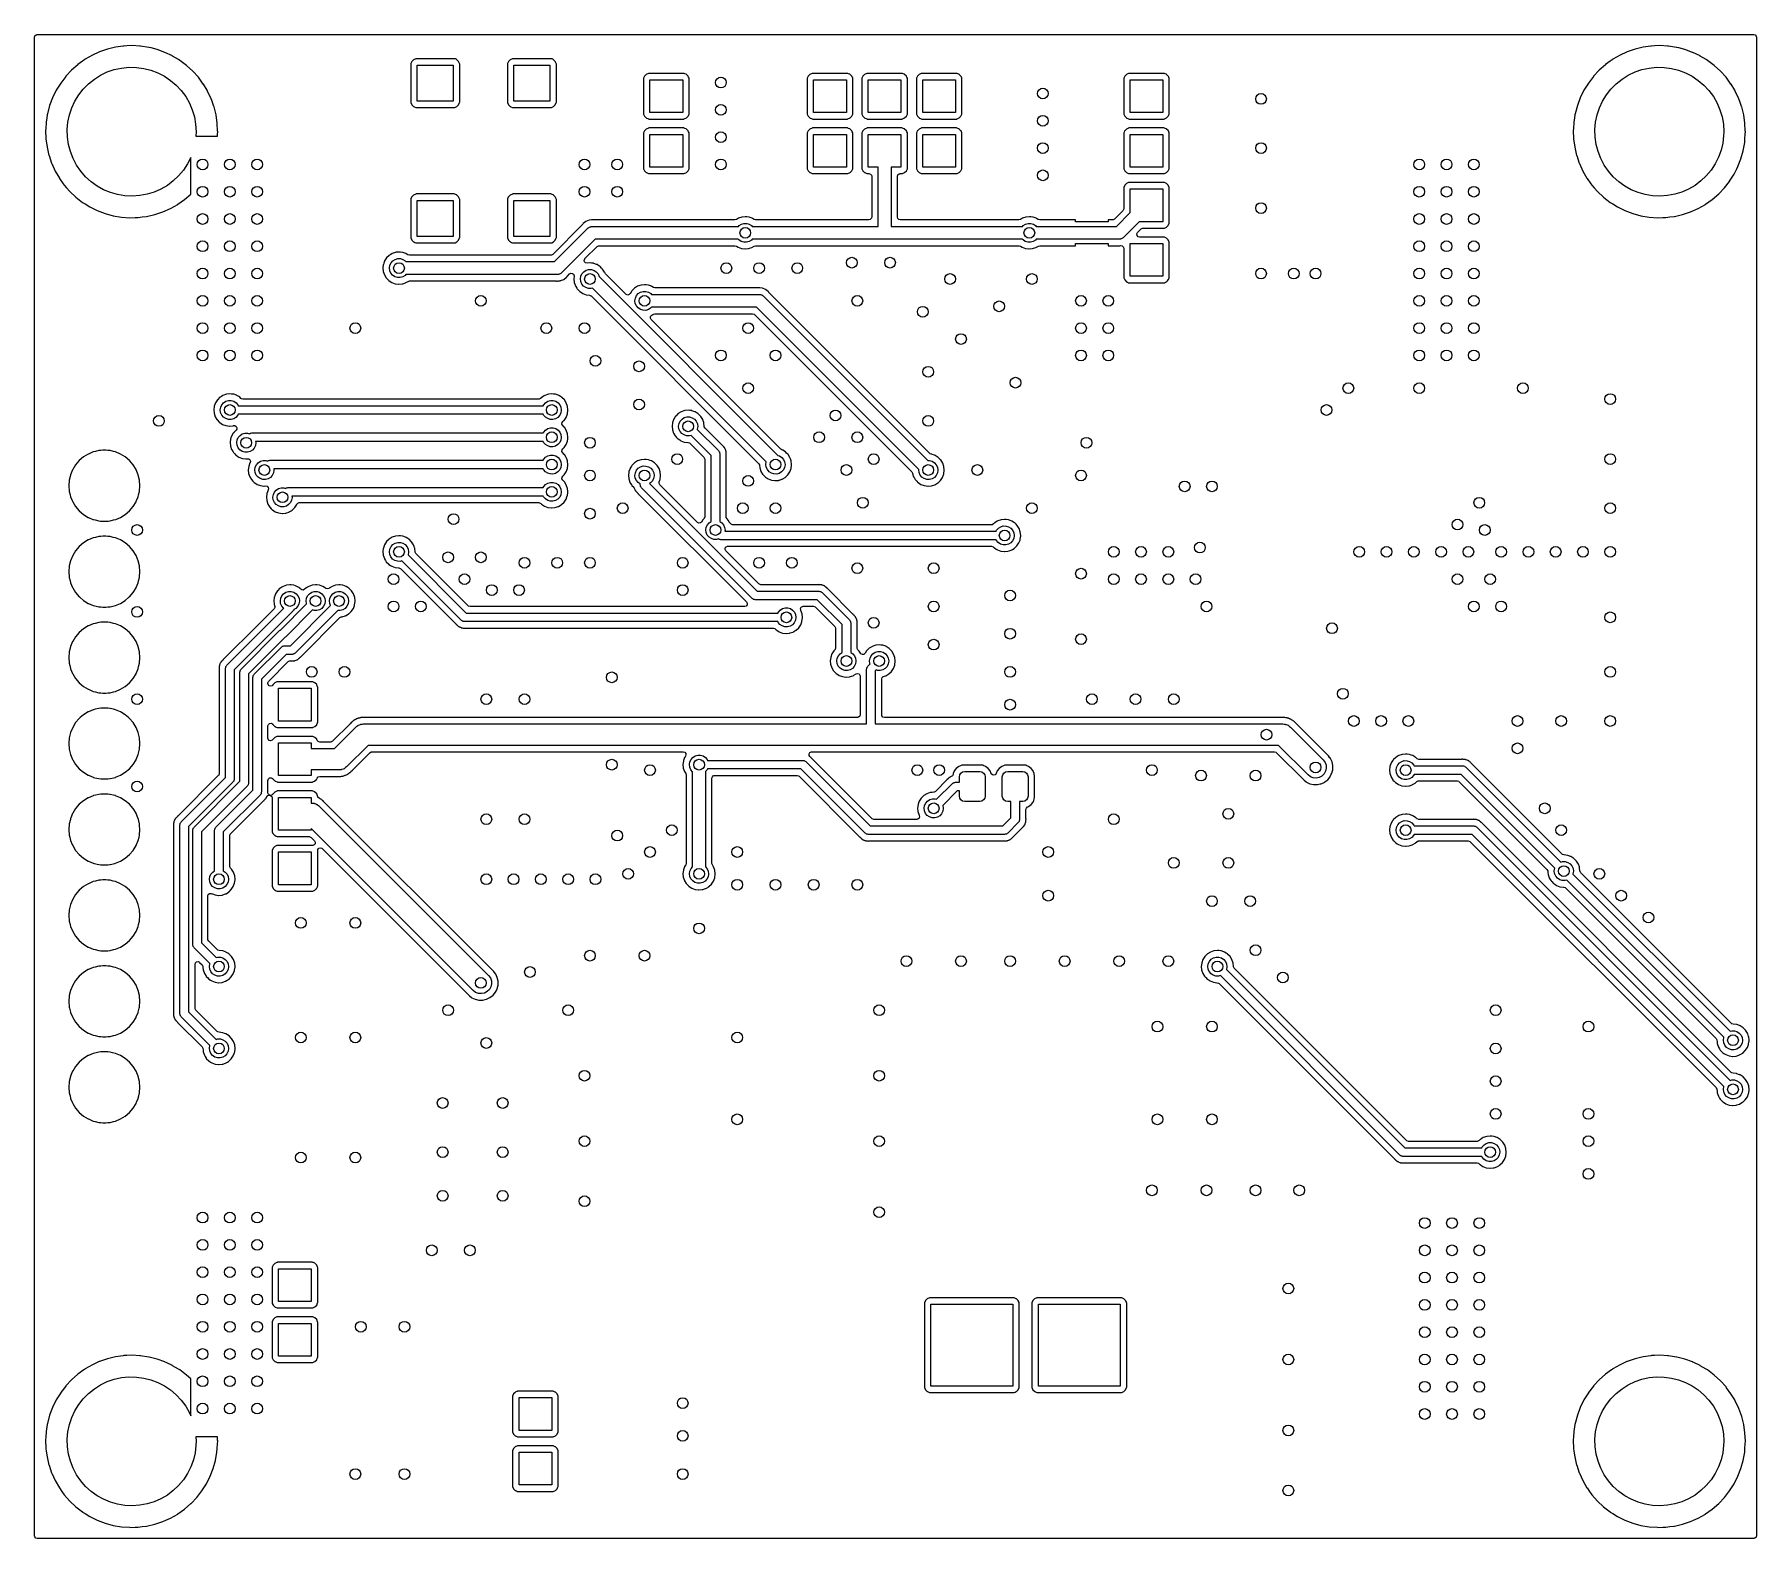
# Model space of a CAD drawing. Extents: x 0.02 to 3.18, y 0.02 to 2.78.
import ezdxf

# ---------------------------------------------------------------- set-up
doc = ezdxf.new("R2010")
doc.units = 0
doc.header["$MEASUREMENT"] = 0
doc.layers.add('BLACK', color=7, linetype='CONTINUOUS')

msp = doc.modelspace()

# ---------------------------------------------------------------- linework, layer by layer
at = {"layer": 'BLACK', "linetype": 'CONTINUOUS'}
for p, q in [((0.0226, 2.7759), (0.0247, 2.7777)), ((0.0247, 2.7777), (0.0268, 2.7782)), ((0.0268, 2.7782), (3.1732, 2.7782)), ((3.1732, 2.7782), (3.1759, 2.7774)), ((0.0218, 2.7732), (0.0226, 2.7759)), ((0.0218, 0.0268), (0.0218, 2.7732)), ((0.1408, 2.7462), (0.1271, 2.7398)), ((0.1409, 2.7462), (0.1408, 2.7462)), ((0.1555, 2.7513), (0.1409, 2.7462)), ((0.1705, 2.7549), (0.1555, 2.7513)), ((0.1842, 2.7568), (0.1705, 2.7549)), ((0.1856, 2.757), (0.1842, 2.7568)), ((0.1857, 2.757), (0.1856, 2.757)), ((0.1856, 2.757), (0.1856, 2.757)), ((0.1909, 2.7573), (0.1857, 2.757)), ((0.201, 2.7577), (0.1909, 2.7573)), ((0.2011, 2.7577), (0.201, 2.7577)), ((0.201, 2.7577), (0.201, 2.7577)), ((0.2152, 2.7569), (0.2011, 2.7577)), ((0.2164, 2.7568), (0.2152, 2.7569)), ((0.2165, 2.7568), (0.2164, 2.7568)), ((0.2164, 2.7568), (0.2164, 2.7568)), ((0.2317, 2.7545), (0.2165, 2.7568)), ((0.2318, 2.7544), (0.2317, 2.7545)), ((0.2357, 2.7534), (0.2318, 2.7544)), ((0.2318, 2.7544), (0.2318, 2.7544)), ((0.2466, 2.7506), (0.2357, 2.7534)), ((0.2467, 2.7506), (0.2466, 2.7506)), ((0.261, 2.7454), (0.2467, 2.7506)), ((0.2467, 2.7506), (0.2467, 2.7506)), ((2.9408, 2.7462), (2.927, 2.7398)), ((2.9409, 2.7462), (2.9408, 2.7462)), ((2.9555, 2.7513), (2.9409, 2.7462)), ((2.9705, 2.7549), (2.9555, 2.7513)), ((2.9842, 2.7568), (2.9705, 2.7549)), ((2.9856, 2.757), (2.9842, 2.7568)), ((2.9857, 2.757), (2.9856, 2.757)), ((2.9856, 2.757), (2.9856, 2.757)), ((2.9909, 2.7573), (2.9857, 2.757)), ((3.001, 2.7577), (2.9909, 2.7573)), ((3.0011, 2.7577), (3.001, 2.7577)), ((3.001, 2.7577), (3.001, 2.7577)), ((3.0152, 2.7569), (3.0011, 2.7577)), ((3.0164, 2.7568), (3.0152, 2.7569)), ((3.0165, 2.7568), (3.0164, 2.7568)), ((3.0164, 2.7568), (3.0164, 2.7568)), ((3.0317, 2.7545), (3.0165, 2.7568)), ((3.0318, 2.7544), (3.0317, 2.7545)), ((3.0357, 2.7534), (3.0318, 2.7544)), ((3.0318, 2.7544), (3.0318, 2.7544)), ((3.0466, 2.7506), (3.0357, 2.7534)), ((3.0467, 2.7506), (3.0466, 2.7506)), ((3.061, 2.7454), (3.0467, 2.7506)), ((3.0467, 2.7506), (3.0467, 2.7506)), ((3.1759, 2.7774), (3.1777, 2.7753)), ((3.1777, 2.7753), (3.1782, 2.7732)), ((3.1782, 2.7732), (3.1782, 0.0268)), ((0.1011, 2.7228), (0.0898, 2.7128)), ((0.1012, 2.7229), (0.1011, 2.7228)), ((0.1011, 2.7228), (0.1011, 2.7228)), ((0.1013, 2.723), (0.1012, 2.7229)), ((0.1098, 2.7291), (0.1013, 2.723)), ((0.1013, 2.723), (0.1013, 2.723)), ((0.1137, 2.7319), (0.1098, 2.7291)), ((0.1138, 2.732), (0.1137, 2.7319)), ((0.1227, 2.7372), (0.1138, 2.732)), ((0.1138, 2.732), (0.1138, 2.732)), ((0.1269, 2.7397), (0.1227, 2.7372)), ((0.1271, 2.7398), (0.1269, 2.7397)), ((0.1271, 2.7398), (0.1271, 2.7398)), ((0.1682, 2.7138), (0.1815, 2.7167)), ((0.1815, 2.7167), (0.1951, 2.718)), ((0.1951, 2.718), (0.2087, 2.7178)), ((0.2087, 2.7178), (0.2221, 2.716)), ((0.2221, 2.716), (0.2353, 2.7127)), ((0.2611, 2.7454), (0.261, 2.7454)), ((0.261, 2.7454), (0.261, 2.7454)), ((0.275, 2.7387), (0.2611, 2.7454)), ((0.2751, 2.7386), (0.275, 2.7387)), ((0.2859, 2.7321), (0.2751, 2.7386)), ((0.2751, 2.7386), (0.2751, 2.7386)), ((0.2882, 2.7307), (0.2859, 2.7321)), ((0.3005, 2.7215), (0.2882, 2.7307)), ((0.3119, 2.7111), (0.3005, 2.7215)), ((0.7117, 2.7248), (0.7116, 2.7238)), ((0.7116, 2.7238), (0.7116, 2.6543)), ((0.7135, 2.7288), (0.7117, 2.7248)), ((0.7166, 2.7319), (0.7135, 2.7288)), ((0.7206, 2.7337), (0.7166, 2.7319)), ((0.7212, 2.7338), (0.7206, 2.7337)), ((0.7215, 2.7338), (0.7212, 2.7338)), ((0.7217, 2.7338), (0.7215, 2.7338)), ((0.7215, 2.7338), (0.7215, 2.7338)), ((0.7912, 2.7338), (0.7217, 2.7338)), ((0.7234, 2.656), (0.7234, 2.722)), ((0.7234, 2.722), (0.7894, 2.722)), ((0.7894, 2.722), (0.7894, 2.656)), ((0.7922, 2.7337), (0.7912, 2.7338)), ((0.7935, 2.7332), (0.7922, 2.7337)), ((0.7958, 2.7321), (0.7935, 2.7332)), ((0.7962, 2.7319), (0.7958, 2.7321)), ((0.7958, 2.7321), (0.7958, 2.7321)), ((0.7993, 2.7288), (0.7962, 2.7319)), ((0.8011, 2.7248), (0.7993, 2.7288)), ((0.8012, 2.7238), (0.8011, 2.7248)), ((0.8012, 2.6543), (0.8012, 2.7238)), ((0.8889, 2.7248), (0.8888, 2.7238)), ((0.8888, 2.7238), (0.8888, 2.6543)), ((0.8907, 2.7288), (0.8889, 2.7248)), ((0.8938, 2.7319), (0.8907, 2.7288)), ((0.8978, 2.7337), (0.8938, 2.7319)), ((0.8984, 2.7338), (0.8978, 2.7337)), ((0.8987, 2.7338), (0.8984, 2.7338)), ((0.8988, 2.7338), (0.8987, 2.7338)), ((0.8987, 2.7338), (0.8987, 2.7338)), ((0.9683, 2.7338), (0.8988, 2.7338)), ((0.9006, 2.656), (0.9006, 2.722)), ((0.9006, 2.722), (0.9666, 2.722)), ((0.9666, 2.722), (0.9666, 2.656)), ((0.9694, 2.7337), (0.9683, 2.7338)), ((0.9706, 2.7332), (0.9694, 2.7337)), ((0.973, 2.7321), (0.9706, 2.7332)), ((0.9734, 2.7319), (0.973, 2.7321)), ((0.973, 2.7321), (0.973, 2.7321)), ((0.9765, 2.7288), (0.9734, 2.7319)), ((0.9783, 2.7248), (0.9765, 2.7288)), ((0.9784, 2.7238), (0.9783, 2.7248)), ((0.9784, 2.6543), (0.9784, 2.7238)), ((2.9011, 2.7228), (2.8898, 2.7128)), ((2.9012, 2.7229), (2.9011, 2.7228)), ((2.9011, 2.7228), (2.9011, 2.7228)), ((2.9013, 2.723), (2.9012, 2.7229)), ((2.9098, 2.7291), (2.9013, 2.723)), ((2.9013, 2.723), (2.9013, 2.723)), ((2.9137, 2.7319), (2.9098, 2.7291)), ((2.9138, 2.732), (2.9137, 2.7319)), ((2.9227, 2.7372), (2.9138, 2.732)), ((2.9138, 2.732), (2.9138, 2.732)), ((2.9269, 2.7397), (2.9227, 2.7372)), ((2.927, 2.7398), (2.9269, 2.7397)), ((2.927, 2.7398), (2.927, 2.7398)), ((2.9682, 2.7138), (2.9815, 2.7167)), ((2.9815, 2.7167), (2.995, 2.718)), ((2.995, 2.718), (3.0086, 2.7178)), ((3.0086, 2.7178), (3.0221, 2.716)), ((3.0221, 2.716), (3.0353, 2.7127)), ((3.0611, 2.7454), (3.061, 2.7454)), ((3.061, 2.7454), (3.061, 2.7454)), ((3.075, 2.7387), (3.0611, 2.7454)), ((3.0751, 2.7386), (3.075, 2.7387)), ((3.0859, 2.7321), (3.0751, 2.7386)), ((3.0751, 2.7386), (3.0751, 2.7386)), ((3.0882, 2.7307), (3.0859, 2.7321)), ((3.1005, 2.7215), (3.0882, 2.7307)), ((3.1119, 2.7111), (3.1005, 2.7215)), ((0.0699, 2.6891), (0.0618, 2.676)), ((0.0792, 2.7014), (0.0699, 2.6891)), ((0.0796, 2.7018), (0.0792, 2.7014)), ((0.0896, 2.7126), (0.0796, 2.7018)), ((0.0897, 2.7127), (0.0896, 2.7126)), ((0.0898, 2.7128), (0.0897, 2.7127)), ((0.1114, 2.6781), (0.121, 2.6878)), ((0.121, 2.6878), (0.1316, 2.6963)), ((0.1316, 2.6963), (0.1431, 2.7035)), ((0.1431, 2.7035), (0.1554, 2.7094)), ((0.1554, 2.7094), (0.1682, 2.7138)), ((0.2353, 2.7127), (0.248, 2.7079)), ((0.248, 2.7079), (0.2601, 2.7017)), ((0.2601, 2.7017), (0.2714, 2.6941)), ((0.2714, 2.6941), (0.2817, 2.6852)), ((0.2817, 2.6852), (0.291, 2.6753)), ((0.3222, 2.6997), (0.3119, 2.7111)), ((0.3313, 2.6873), (0.3222, 2.6997)), ((0.3314, 2.6872), (0.3313, 2.6873)), ((0.3381, 2.676), (0.3314, 2.6872)), ((1.1383, 2.6978), (1.1382, 2.6968)), ((1.1382, 2.6968), (1.1382, 2.6332)), ((1.1401, 2.7018), (1.1383, 2.6978)), ((1.1432, 2.7049), (1.1401, 2.7018)), ((1.1472, 2.7067), (1.1432, 2.7049)), ((1.1478, 2.7068), (1.1472, 2.7067)), ((1.1481, 2.7068), (1.1478, 2.7068)), ((1.1482, 2.7068), (1.1481, 2.7068)), ((1.1481, 2.7068), (1.1481, 2.7068)), ((1.2118, 2.7068), (1.1482, 2.7068)), ((1.15, 2.635), (1.15, 2.695)), ((1.15, 2.695), (1.21, 2.695)), ((1.21, 2.695), (1.21, 2.635)), ((1.2128, 2.7067), (1.2118, 2.7068)), ((1.214, 2.7062), (1.2128, 2.7067)), ((1.2164, 2.7051), (1.214, 2.7062)), ((1.2168, 2.7049), (1.2164, 2.7051)), ((1.2164, 2.7051), (1.2164, 2.7051)), ((1.2199, 2.7018), (1.2168, 2.7049)), ((1.2201, 2.7014), (1.2199, 2.7018)), ((1.2209, 2.6997), (1.2201, 2.7014)), ((1.2217, 2.6978), (1.2209, 2.6997)), ((1.2218, 2.6968), (1.2217, 2.6978)), ((1.2218, 2.6332), (1.2218, 2.6968)), ((1.4383, 2.6978), (1.4382, 2.6968)), ((1.4382, 2.6968), (1.4382, 2.6332)), ((1.4401, 2.7018), (1.4383, 2.6978)), ((1.4432, 2.7049), (1.4401, 2.7018)), ((1.4472, 2.7067), (1.4432, 2.7049)), ((1.4478, 2.7068), (1.4472, 2.7067)), ((1.4481, 2.7068), (1.4478, 2.7068)), ((1.4482, 2.7068), (1.4481, 2.7068)), ((1.4481, 2.7068), (1.4481, 2.7068)), ((1.5118, 2.7068), (1.4482, 2.7068)), ((1.45, 2.635), (1.45, 2.695)), ((1.45, 2.695), (1.51, 2.695)), ((1.51, 2.695), (1.51, 2.635)), ((1.5128, 2.7067), (1.5118, 2.7068)), ((1.514, 2.7062), (1.5128, 2.7067)), ((1.5164, 2.7051), (1.514, 2.7062)), ((1.5168, 2.7049), (1.5164, 2.7051)), ((1.5164, 2.7051), (1.5164, 2.7051)), ((1.5199, 2.7018), (1.5168, 2.7049)), ((1.5201, 2.7014), (1.5199, 2.7018)), ((1.5209, 2.6997), (1.5201, 2.7014)), ((1.5217, 2.6978), (1.5209, 2.6997)), ((1.5218, 2.6968), (1.5217, 2.6978)), ((1.5218, 2.6332), (1.5218, 2.6968)), ((1.5383, 2.6978), (1.5382, 2.6968)), ((1.5382, 2.6968), (1.5382, 2.6332)), ((1.5401, 2.7018), (1.5383, 2.6978)), ((1.5432, 2.7049), (1.5401, 2.7018)), ((1.5472, 2.7067), (1.5432, 2.7049)), ((1.5478, 2.7068), (1.5472, 2.7067)), ((1.5481, 2.7068), (1.5478, 2.7068)), ((1.5482, 2.7068), (1.5481, 2.7068)), ((1.5481, 2.7068), (1.5481, 2.7068)), ((1.6118, 2.7068), (1.5482, 2.7068)), ((1.55, 2.635), (1.55, 2.695)), ((1.55, 2.695), (1.61, 2.695)), ((1.61, 2.695), (1.61, 2.635)), ((1.6128, 2.7067), (1.6118, 2.7068)), ((1.614, 2.7062), (1.6128, 2.7067)), ((1.6164, 2.7051), (1.614, 2.7062)), ((1.6168, 2.7049), (1.6164, 2.7051)), ((1.6164, 2.7051), (1.6164, 2.7051)), ((1.6199, 2.7018), (1.6168, 2.7049)), ((1.6201, 2.7014), (1.6199, 2.7018)), ((1.6209, 2.6997), (1.6201, 2.7014)), ((1.6217, 2.6978), (1.6209, 2.6997)), ((1.6218, 2.6968), (1.6217, 2.6978)), ((1.6218, 2.6332), (1.6218, 2.6968)), ((1.6383, 2.6978), (1.6382, 2.6968)), ((1.6382, 2.6968), (1.6382, 2.6332)), ((1.6401, 2.7018), (1.6383, 2.6978)), ((1.6432, 2.7049), (1.6401, 2.7018)), ((1.6472, 2.7067), (1.6432, 2.7049)), ((1.6478, 2.7068), (1.6472, 2.7067)), ((1.6481, 2.7068), (1.6478, 2.7068)), ((1.6482, 2.7068), (1.6481, 2.7068)), ((1.6481, 2.7068), (1.6481, 2.7068)), ((1.7118, 2.7068), (1.6482, 2.7068)), ((1.65, 2.635), (1.65, 2.695)), ((1.65, 2.695), (1.71, 2.695)), ((1.71, 2.695), (1.71, 2.635)), ((1.7128, 2.7067), (1.7118, 2.7068)), ((1.714, 2.7062), (1.7128, 2.7067)), ((1.7164, 2.7051), (1.714, 2.7062)), ((1.7168, 2.7049), (1.7164, 2.7051)), ((1.7164, 2.7051), (1.7164, 2.7051)), ((1.7199, 2.7018), (1.7168, 2.7049)), ((1.7201, 2.7014), (1.7199, 2.7018)), ((1.7209, 2.6997), (1.7201, 2.7014)), ((1.7217, 2.6978), (1.7209, 2.6997)), ((1.7218, 2.6968), (1.7217, 2.6978)), ((1.7218, 2.6332), (1.7218, 2.6968)), ((2.0183, 2.6978), (2.0182, 2.6968)), ((2.0182, 2.6968), (2.0182, 2.6332)), ((2.0201, 2.7018), (2.0183, 2.6978)), ((2.0232, 2.7049), (2.0201, 2.7018)), ((2.0272, 2.7067), (2.0232, 2.7049)), ((2.0278, 2.7068), (2.0272, 2.7067)), ((2.0281, 2.7068), (2.0278, 2.7068)), ((2.0282, 2.7068), (2.0281, 2.7068)), ((2.0281, 2.7068), (2.0281, 2.7068)), ((2.0918, 2.7068), (2.0282, 2.7068)), ((2.03, 2.635), (2.03, 2.695)), ((2.03, 2.695), (2.09, 2.695)), ((2.09, 2.695), (2.09, 2.635)), ((2.0928, 2.7067), (2.0918, 2.7068)), ((2.094, 2.7062), (2.0928, 2.7067)), ((2.0964, 2.7051), (2.094, 2.7062)), ((2.0968, 2.7049), (2.0964, 2.7051)), ((2.0964, 2.7051), (2.0964, 2.7051)), ((2.0999, 2.7018), (2.0968, 2.7049)), ((2.1001, 2.7014), (2.0999, 2.7018)), ((2.1009, 2.6997), (2.1001, 2.7014)), ((2.1017, 2.6978), (2.1009, 2.6997)), ((2.1018, 2.6968), (2.1017, 2.6978)), ((2.1018, 2.6332), (2.1018, 2.6968)), ((2.8699, 2.6891), (2.8618, 2.676)), ((2.8792, 2.7014), (2.8699, 2.6891)), ((2.8796, 2.7018), (2.8792, 2.7014)), ((2.8896, 2.7126), (2.8796, 2.7018)), ((2.8897, 2.7127), (2.8896, 2.7126)), ((2.8898, 2.7128), (2.8897, 2.7127)), ((2.9114, 2.6781), (2.921, 2.6878)), ((2.921, 2.6878), (2.9316, 2.6963)), ((2.9316, 2.6963), (2.9431, 2.7035)), ((2.9431, 2.7035), (2.9554, 2.7094)), ((2.9554, 2.7094), (2.9682, 2.7138)), ((3.0353, 2.7127), (3.048, 2.7079)), ((3.048, 2.7079), (3.0601, 2.7017)), ((3.0601, 2.7017), (3.0714, 2.6941)), ((3.0714, 2.6941), (3.0817, 2.6852)), ((3.0817, 2.6852), (3.091, 2.6753)), ((3.1222, 2.6997), (3.1119, 2.7111)), ((3.1313, 2.6873), (3.1222, 2.6997)), ((3.1314, 2.6872), (3.1313, 2.6873)), ((3.1381, 2.676), (3.1314, 2.6872)), ((0.0551, 2.6621), (0.0497, 2.6477)), ((0.0618, 2.676), (0.0551, 2.6621)), ((0.0902, 2.6435), (0.0959, 2.6558)), ((0.0959, 2.6558), (0.103, 2.6674)), ((0.103, 2.6674), (0.1114, 2.6781)), ((0.291, 2.6753), (0.2991, 2.6643)), ((0.2991, 2.6643), (0.3058, 2.6525)), ((0.3058, 2.6525), (0.3111, 2.64)), ((0.3392, 2.674), (0.3381, 2.676)), ((0.3458, 2.6601), (0.3392, 2.674)), ((0.3479, 2.6543), (0.3458, 2.6601)), ((0.3481, 2.6536), (0.3479, 2.6543)), ((0.3508, 2.6461), (0.3481, 2.6536)), ((0.7116, 2.6543), (0.7117, 2.6532)), ((0.7117, 2.6532), (0.7135, 2.6492)), ((0.7894, 2.656), (0.7234, 2.656)), ((0.7993, 2.6492), (0.8011, 2.6532)), ((0.8011, 2.6532), (0.8012, 2.6543)), ((0.8888, 2.6543), (0.8889, 2.6532)), ((0.8889, 2.6532), (0.8907, 2.6492)), ((0.9666, 2.656), (0.9006, 2.656)), ((0.9765, 2.6492), (0.9783, 2.6532)), ((0.9783, 2.6532), (0.9784, 2.6543)), ((2.8551, 2.6621), (2.8497, 2.6477)), ((2.8618, 2.676), (2.8551, 2.6621)), ((2.8902, 2.6435), (2.8959, 2.6558)), ((2.8959, 2.6558), (2.903, 2.6674)), ((2.903, 2.6674), (2.9114, 2.6781)), ((3.091, 2.6753), (3.0991, 2.6643)), ((3.0991, 2.6643), (3.1058, 2.6525)), ((3.1058, 2.6525), (3.1111, 2.64)), ((3.1392, 2.674), (3.1381, 2.676)), ((3.1458, 2.6601), (3.1392, 2.674)), ((3.1481, 2.6536), (3.1458, 2.6601)), ((3.1508, 2.6461), (3.1481, 2.6536)), ((0.0446, 2.6254), (0.0433, 2.6176)), ((0.0454, 2.6306), (0.0446, 2.6254)), ((0.0458, 2.6328), (0.0454, 2.6306)), ((0.0497, 2.6477), (0.0458, 2.6328)), ((0.0832, 2.6172), (0.0859, 2.6306)), ((0.0859, 2.6306), (0.0902, 2.6435)), ((0.3111, 2.64), (0.315, 2.627)), ((0.315, 2.627), (0.3173, 2.6136)), ((0.351, 2.6456), (0.3508, 2.6461)), ((0.3535, 2.6355), (0.351, 2.6456)), ((0.354, 2.6332), (0.3535, 2.6355)), ((0.3541, 2.6331), (0.354, 2.6332)), ((0.3547, 2.6306), (0.3541, 2.6331)), ((0.3569, 2.6154), (0.3547, 2.6306)), ((0.7135, 2.6492), (0.7166, 2.6461)), ((0.7166, 2.6461), (0.717, 2.6459)), ((0.717, 2.6459), (0.717, 2.6459)), ((0.717, 2.6459), (0.718, 2.6455)), ((0.718, 2.6455), (0.7206, 2.6443)), ((0.7206, 2.6443), (0.7217, 2.6442)), ((0.7217, 2.6442), (0.7912, 2.6442)), ((0.7912, 2.6442), (0.7913, 2.6442)), ((0.7913, 2.6442), (0.7913, 2.6442)), ((0.7913, 2.6442), (0.7916, 2.6442)), ((0.7916, 2.6442), (0.7922, 2.6443)), ((0.7922, 2.6443), (0.7948, 2.6455)), ((0.7948, 2.6455), (0.7958, 2.6459)), ((0.7958, 2.6459), (0.7962, 2.6461)), ((0.7962, 2.6461), (0.7993, 2.6492)), ((0.8907, 2.6492), (0.8938, 2.6461)), ((0.8938, 2.6461), (0.8942, 2.6459)), ((0.8942, 2.6459), (0.8942, 2.6459)), ((0.8942, 2.6459), (0.8952, 2.6455)), ((0.8952, 2.6455), (0.8978, 2.6443)), ((0.8978, 2.6443), (0.8988, 2.6442)), ((0.8988, 2.6442), (0.9683, 2.6442)), ((0.9683, 2.6442), (0.9685, 2.6442)), ((0.9685, 2.6442), (0.9685, 2.6442)), ((0.9685, 2.6442), (0.9688, 2.6442)), ((0.9688, 2.6442), (0.9694, 2.6443)), ((0.9694, 2.6443), (0.972, 2.6455)), ((0.972, 2.6455), (0.973, 2.6459)), ((0.973, 2.6459), (0.9734, 2.6461)), ((0.9734, 2.6461), (0.9765, 2.6492)), ((1.1382, 2.6332), (1.1383, 2.6322)), ((1.1383, 2.6322), (1.1401, 2.6282)), ((1.1401, 2.6282), (1.1432, 2.6251)), ((1.1432, 2.6251), (1.1436, 2.6249)), ((1.1436, 2.6249), (1.1436, 2.6249)), ((1.1436, 2.6249), (1.146, 2.6239)), ((1.146, 2.6239), (1.1472, 2.6233)), ((1.1472, 2.6233), (1.1482, 2.6232)), ((1.1482, 2.6232), (1.2118, 2.6232)), ((1.21, 2.635), (1.15, 2.635)), ((1.2118, 2.6232), (1.2119, 2.6232)), ((1.2119, 2.6232), (1.2119, 2.6232)), ((1.2119, 2.6232), (1.2122, 2.6232)), ((1.2122, 2.6232), (1.2128, 2.6233)), ((1.2128, 2.6233), (1.2168, 2.6251)), ((1.2168, 2.6251), (1.2199, 2.6282)), ((1.2199, 2.6282), (1.2217, 2.6322)), ((1.2217, 2.6322), (1.2218, 2.6332)), ((1.4382, 2.6332), (1.4383, 2.6322)), ((1.4383, 2.6322), (1.4401, 2.6282)), ((1.4401, 2.6282), (1.4432, 2.6251)), ((1.4432, 2.6251), (1.4436, 2.6249)), ((1.4436, 2.6249), (1.4436, 2.6249)), ((1.4436, 2.6249), (1.446, 2.6239)), ((1.446, 2.6239), (1.4472, 2.6233)), ((1.4472, 2.6233), (1.4482, 2.6232)), ((1.4482, 2.6232), (1.5118, 2.6232)), ((1.51, 2.635), (1.45, 2.635)), ((1.5118, 2.6232), (1.5119, 2.6232)), ((1.5119, 2.6232), (1.5119, 2.6232)), ((1.5119, 2.6232), (1.5122, 2.6232)), ((1.5122, 2.6232), (1.5128, 2.6233)), ((1.5128, 2.6233), (1.5168, 2.6251)), ((1.5168, 2.6251), (1.5199, 2.6282)), ((1.5199, 2.6282), (1.5217, 2.6322)), ((1.5217, 2.6322), (1.5218, 2.6332)), ((1.5382, 2.6332), (1.5383, 2.6322)), ((1.5383, 2.6322), (1.5401, 2.6282)), ((1.5401, 2.6282), (1.5432, 2.6251)), ((1.5432, 2.6251), (1.5436, 2.6249)), ((1.5436, 2.6249), (1.5436, 2.6249)), ((1.5436, 2.6249), (1.546, 2.6239)), ((1.546, 2.6239), (1.5472, 2.6233)), ((1.5472, 2.6233), (1.5482, 2.6232)), ((1.5482, 2.6232), (1.6118, 2.6232)), ((1.61, 2.635), (1.55, 2.635)), ((1.6118, 2.6232), (1.6119, 2.6232)), ((1.6119, 2.6232), (1.6119, 2.6232)), ((1.6119, 2.6232), (1.6122, 2.6232)), ((1.6122, 2.6232), (1.6128, 2.6233)), ((1.6128, 2.6233), (1.6168, 2.6251)), ((1.6168, 2.6251), (1.6199, 2.6282)), ((1.6199, 2.6282), (1.6217, 2.6322)), ((1.6217, 2.6322), (1.6218, 2.6332)), ((1.6382, 2.6332), (1.6383, 2.6322)), ((1.6383, 2.6322), (1.6401, 2.6282)), ((1.6401, 2.6282), (1.6432, 2.6251)), ((1.6432, 2.6251), (1.6436, 2.6249)), ((1.6436, 2.6249), (1.6436, 2.6249)), ((1.6436, 2.6249), (1.646, 2.6239)), ((1.646, 2.6239), (1.6472, 2.6233)), ((1.6472, 2.6233), (1.6482, 2.6232)), ((1.6482, 2.6232), (1.7118, 2.6232)), ((1.71, 2.635), (1.65, 2.635)), ((1.7118, 2.6232), (1.7119, 2.6232)), ((1.7119, 2.6232), (1.7119, 2.6232)), ((1.7119, 2.6232), (1.7122, 2.6232)), ((1.7122, 2.6232), (1.7128, 2.6233)), ((1.7128, 2.6233), (1.7168, 2.6251)), ((1.7168, 2.6251), (1.7199, 2.6282)), ((1.7199, 2.6282), (1.7217, 2.6322)), ((1.7217, 2.6322), (1.7218, 2.6332)), ((2.0182, 2.6332), (2.0183, 2.6322)), ((2.0183, 2.6322), (2.0201, 2.6282)), ((2.0201, 2.6282), (2.0232, 2.6251)), ((2.0232, 2.6251), (2.0236, 2.6249)), ((2.0236, 2.6249), (2.0236, 2.6249)), ((2.0236, 2.6249), (2.026, 2.6239)), ((2.026, 2.6239), (2.0272, 2.6233)), ((2.0272, 2.6233), (2.0282, 2.6232)), ((2.0282, 2.6232), (2.0918, 2.6232)), ((2.09, 2.635), (2.03, 2.635)), ((2.0918, 2.6232), (2.0919, 2.6232)), ((2.0919, 2.6232), (2.0919, 2.6232)), ((2.0919, 2.6232), (2.0922, 2.6232)), ((2.0922, 2.6232), (2.0928, 2.6233)), ((2.0928, 2.6233), (2.0968, 2.6251)), ((2.0968, 2.6251), (2.0999, 2.6282)), ((2.0999, 2.6282), (2.1017, 2.6322)), ((2.1017, 2.6322), (2.1018, 2.6332)), ((2.8446, 2.6254), (2.8433, 2.6176)), ((2.8454, 2.6306), (2.8446, 2.6254)), ((2.8458, 2.6328), (2.8454, 2.6306)), ((2.8497, 2.6477), (2.8458, 2.6328)), ((2.8832, 2.6172), (2.8859, 2.6306)), ((2.8859, 2.6306), (2.8902, 2.6435)), ((3.1111, 2.64), (3.115, 2.627)), ((3.115, 2.627), (3.1173, 2.6136)), ((3.151, 2.6456), (3.1508, 2.6461)), ((3.1535, 2.6355), (3.151, 2.6456)), ((3.1541, 2.6331), (3.1535, 2.6355)), ((3.1547, 2.6306), (3.1541, 2.6331)), ((3.1569, 2.6154), (3.1547, 2.6306)), ((0.0425, 2.6051), (0.0423, 2.6022)), ((0.0423, 2.6022), (0.0429, 2.5868)), ((0.0433, 2.6175), (0.0425, 2.6051)), ((0.0433, 2.6176), (0.0433, 2.6175)), ((0.0433, 2.6175), (0.0433, 2.6175)), ((0.0819, 2.6037), (0.0832, 2.6172)), ((0.0823, 2.5901), (0.0819, 2.6037)), ((0.0842, 2.5766), (0.0823, 2.5901)), ((0.3173, 2.6136), (0.3181, 2.6)), ((0.3179, 2.5926), (0.3177, 2.5915)), ((0.3177, 2.5915), (0.3573, 2.5915)), ((0.3181, 2.6), (0.3179, 2.5926)), ((0.3569, 2.6153), (0.3569, 2.6154)), ((0.3576, 2.6018), (0.3569, 2.6153)), ((0.3573, 2.5915), (0.3576, 2.5955)), ((0.3577, 2.6), (0.3576, 2.6018)), ((0.3576, 2.5956), (0.3577, 2.6)), ((0.3576, 2.5955), (0.3576, 2.5956)), ((0.3576, 2.5955), (0.3576, 2.5955)), ((1.1383, 2.5978), (1.1382, 2.5968)), ((1.1382, 2.5968), (1.1382, 2.5332)), ((1.1388, 2.599), (1.1383, 2.5978)), ((1.1399, 2.6014), (1.1388, 2.599)), ((1.1401, 2.6018), (1.1399, 2.6014)), ((1.1399, 2.6014), (1.1399, 2.6014)), ((1.1432, 2.6049), (1.1401, 2.6018)), ((1.1472, 2.6067), (1.1432, 2.6049)), ((1.1478, 2.6068), (1.1472, 2.6067)), ((1.1481, 2.6068), (1.1478, 2.6068)), ((1.1482, 2.6068), (1.1481, 2.6068)), ((1.1481, 2.6068), (1.1481, 2.6068)), ((1.2118, 2.6068), (1.1482, 2.6068)), ((1.15, 2.535), (1.15, 2.595)), ((1.15, 2.595), (1.21, 2.595)), ((1.21, 2.595), (1.21, 2.535)), ((1.2128, 2.6067), (1.2118, 2.6068)), ((1.214, 2.6061), (1.2128, 2.6067)), ((1.2164, 2.6051), (1.214, 2.6061)), ((1.2168, 2.6049), (1.2164, 2.6051)), ((1.2164, 2.6051), (1.2164, 2.6051)), ((1.2199, 2.6018), (1.2168, 2.6049)), ((1.2201, 2.6014), (1.2199, 2.6018)), ((1.2207, 2.6), (1.2201, 2.6014)), ((1.2217, 2.5978), (1.2207, 2.6)), ((1.2218, 2.5968), (1.2217, 2.5978)), ((1.2218, 2.5332), (1.2218, 2.5968)), ((1.4383, 2.5978), (1.4382, 2.5968)), ((1.4382, 2.5968), (1.4382, 2.5332)), ((1.4388, 2.599), (1.4383, 2.5978)), ((1.4399, 2.6014), (1.4388, 2.599)), ((1.4401, 2.6018), (1.4399, 2.6014)), ((1.4399, 2.6014), (1.4399, 2.6014)), ((1.4432, 2.6049), (1.4401, 2.6018)), ((1.4472, 2.6067), (1.4432, 2.6049)), ((1.4478, 2.6068), (1.4472, 2.6067)), ((1.4481, 2.6068), (1.4478, 2.6068)), ((1.4482, 2.6068), (1.4481, 2.6068)), ((1.4481, 2.6068), (1.4481, 2.6068)), ((1.5118, 2.6068), (1.4482, 2.6068)), ((1.45, 2.535), (1.45, 2.595)), ((1.45, 2.595), (1.51, 2.595)), ((1.51, 2.595), (1.51, 2.535)), ((1.5128, 2.6067), (1.5118, 2.6068)), ((1.514, 2.6061), (1.5128, 2.6067)), ((1.5164, 2.6051), (1.514, 2.6061)), ((1.5168, 2.6049), (1.5164, 2.6051)), ((1.5164, 2.6051), (1.5164, 2.6051)), ((1.5199, 2.6018), (1.5168, 2.6049)), ((1.5201, 2.6014), (1.5199, 2.6018)), ((1.5207, 2.6), (1.5201, 2.6014)), ((1.5217, 2.5978), (1.5207, 2.6)), ((1.5218, 2.5968), (1.5217, 2.5978)), ((1.5218, 2.5332), (1.5218, 2.5968)), ((1.5383, 2.5978), (1.5382, 2.5968)), ((1.5382, 2.5968), (1.5382, 2.5332)), ((1.5389, 2.599), (1.5383, 2.5978)), ((1.5399, 2.6014), (1.5389, 2.599)), ((1.5401, 2.6018), (1.5399, 2.6014)), ((1.5399, 2.6014), (1.5399, 2.6014)), ((1.5432, 2.6049), (1.5401, 2.6018)), ((1.5472, 2.6067), (1.5432, 2.6049)), ((1.5478, 2.6068), (1.5472, 2.6067)), ((1.5481, 2.6068), (1.5478, 2.6068)), ((1.5482, 2.6068), (1.5481, 2.6068)), ((1.5481, 2.6068), (1.5481, 2.6068)), ((1.6118, 2.6068), (1.5482, 2.6068)), ((1.55, 2.535), (1.55, 2.595)), ((1.55, 2.595), (1.61, 2.595)), ((1.61, 2.595), (1.61, 2.535)), ((1.6128, 2.6067), (1.6118, 2.6068)), ((1.614, 2.6061), (1.6128, 2.6067)), ((1.6164, 2.6051), (1.614, 2.6061)), ((1.6168, 2.6049), (1.6164, 2.6051)), ((1.6164, 2.6051), (1.6164, 2.6051)), ((1.6199, 2.6018), (1.6168, 2.6049)), ((1.6201, 2.6014), (1.6199, 2.6018)), ((1.6207, 2.6), (1.6201, 2.6014)), ((1.6217, 2.5978), (1.6207, 2.6)), ((1.6218, 2.5968), (1.6217, 2.5978)), ((1.6218, 2.5332), (1.6218, 2.5968)), ((1.6383, 2.5978), (1.6382, 2.5968)), ((1.6382, 2.5968), (1.6382, 2.5332)), ((1.6388, 2.599), (1.6383, 2.5978)), ((1.6399, 2.6014), (1.6388, 2.599)), ((1.6401, 2.6018), (1.6399, 2.6014)), ((1.6399, 2.6014), (1.6399, 2.6014)), ((1.6432, 2.6049), (1.6401, 2.6018)), ((1.6472, 2.6067), (1.6432, 2.6049)), ((1.6478, 2.6068), (1.6472, 2.6067)), ((1.6481, 2.6068), (1.6478, 2.6068)), ((1.6482, 2.6068), (1.6481, 2.6068)), ((1.6481, 2.6068), (1.6481, 2.6068)), ((1.7118, 2.6068), (1.6482, 2.6068)), ((1.65, 2.535), (1.65, 2.595)), ((1.65, 2.595), (1.71, 2.595)), ((1.71, 2.595), (1.71, 2.535)), ((1.7128, 2.6067), (1.7118, 2.6068)), ((1.714, 2.6061), (1.7128, 2.6067)), ((1.7164, 2.6051), (1.714, 2.6061)), ((1.7168, 2.6049), (1.7164, 2.6051)), ((1.7164, 2.6051), (1.7164, 2.6051)), ((1.7199, 2.6018), (1.7168, 2.6049)), ((1.7201, 2.6014), (1.7199, 2.6018)), ((1.7207, 2.6), (1.7201, 2.6014)), ((1.7217, 2.5978), (1.7207, 2.6)), ((1.7218, 2.5968), (1.7217, 2.5978)), ((1.7218, 2.5332), (1.7218, 2.5968)), ((2.0183, 2.5978), (2.0182, 2.5968)), ((2.0182, 2.5968), (2.0182, 2.5332)), ((2.0189, 2.599), (2.0183, 2.5978)), ((2.0199, 2.6014), (2.0189, 2.599)), ((2.0201, 2.6018), (2.0199, 2.6014)), ((2.0199, 2.6014), (2.0199, 2.6014)), ((2.0232, 2.6049), (2.0201, 2.6018)), ((2.0272, 2.6067), (2.0232, 2.6049)), ((2.0278, 2.6068), (2.0272, 2.6067)), ((2.0281, 2.6068), (2.0278, 2.6068)), ((2.0282, 2.6068), (2.0281, 2.6068)), ((2.0281, 2.6068), (2.0281, 2.6068)), ((2.0918, 2.6068), (2.0282, 2.6068)), ((2.03, 2.535), (2.03, 2.595)), ((2.03, 2.595), (2.09, 2.595)), ((2.09, 2.595), (2.09, 2.535)), ((2.0928, 2.6067), (2.0918, 2.6068)), ((2.094, 2.6061), (2.0928, 2.6067)), ((2.0964, 2.6051), (2.094, 2.6061)), ((2.0968, 2.6049), (2.0964, 2.6051)), ((2.0964, 2.6051), (2.0964, 2.6051)), ((2.0995, 2.6022), (2.0968, 2.6049)), ((2.0999, 2.6018), (2.0995, 2.6022)), ((2.1001, 2.6014), (2.0999, 2.6018)), ((2.1007, 2.6), (2.1001, 2.6014)), ((2.1017, 2.5978), (2.1007, 2.6)), ((2.1018, 2.5968), (2.1017, 2.5978)), ((2.1018, 2.5332), (2.1018, 2.5968)), ((2.8425, 2.6051), (2.8423, 2.6022)), ((2.8423, 2.6022), (2.8429, 2.5868)), ((2.8433, 2.6175), (2.8425, 2.6051)), ((2.8433, 2.6176), (2.8433, 2.6175)), ((2.8433, 2.6175), (2.8433, 2.6175)), ((2.8819, 2.6037), (2.8832, 2.6172)), ((2.8823, 2.5901), (2.8819, 2.6037)), ((2.8842, 2.5766), (2.8823, 2.5901)), ((3.1179, 2.5926), (3.1162, 2.5791)), ((3.1173, 2.6136), (3.1181, 2.6)), ((3.1181, 2.6), (3.1179, 2.5926)), ((3.1569, 2.6153), (3.1569, 2.6154)), ((3.1576, 2.6018), (3.1569, 2.6153)), ((3.157, 2.5868), (3.1576, 2.5955)), ((3.1577, 2.6), (3.1576, 2.6018)), ((3.1576, 2.5956), (3.1577, 2.6)), ((3.1576, 2.5955), (3.1576, 2.5956)), ((3.1576, 2.5955), (3.1576, 2.5955)), ((0.0429, 2.5868), (0.0449, 2.5715)), ((0.0449, 2.5715), (0.0484, 2.5565)), ((0.0877, 2.5635), (0.0842, 2.5766)), ((0.0926, 2.5508), (0.0877, 2.5635)), ((2.8429, 2.5868), (2.8449, 2.5715)), ((2.8449, 2.5715), (2.8484, 2.5565)), ((2.8877, 2.5635), (2.8842, 2.5766)), ((2.8926, 2.5508), (2.8877, 2.5635)), ((3.1131, 2.5659), (3.1084, 2.5531)), ((3.1162, 2.5791), (3.1131, 2.5659)), ((3.1496, 2.5502), (3.1538, 2.5651)), ((3.1538, 2.5651), (3.1564, 2.5802)), ((3.1564, 2.5802), (3.157, 2.5868)), ((0.0484, 2.5565), (0.0485, 2.5564)), ((0.0485, 2.5564), (0.0485, 2.5564)), ((0.0485, 2.5564), (0.0533, 2.5421)), ((0.0533, 2.5421), (0.0533, 2.5421)), ((0.0533, 2.5421), (0.0534, 2.5419)), ((0.0534, 2.5419), (0.0597, 2.5279)), ((0.0597, 2.5279), (0.0675, 2.5146)), ((0.099, 2.5388), (0.0926, 2.5508)), ((0.1067, 2.5276), (0.099, 2.5388)), ((0.1156, 2.5174), (0.1067, 2.5276)), ((0.2948, 2.5296), (0.2861, 2.5191)), ((0.3023, 2.5409), (0.2948, 2.5296)), ((0.3083, 2.5528), (0.3023, 2.5409)), ((0.3083, 2.4854), (0.3083, 2.5528)), ((1.1382, 2.5332), (1.1383, 2.5322)), ((1.1383, 2.5322), (1.1401, 2.5282)), ((1.1401, 2.5282), (1.1432, 2.5251)), ((1.21, 2.535), (1.15, 2.535)), ((1.2168, 2.5251), (1.2199, 2.5282)), ((1.2199, 2.5282), (1.2217, 2.5322)), ((1.2217, 2.5322), (1.2218, 2.5332)), ((1.4382, 2.5332), (1.4383, 2.5322)), ((1.4383, 2.5322), (1.4401, 2.5282)), ((1.4401, 2.5282), (1.4432, 2.5251)), ((1.51, 2.535), (1.45, 2.535)), ((1.5168, 2.5251), (1.5199, 2.5282)), ((1.5199, 2.5282), (1.5217, 2.5322)), ((1.5217, 2.5322), (1.5218, 2.5332)), ((1.5382, 2.5332), (1.5383, 2.5322)), ((1.5383, 2.5322), (1.5401, 2.5282)), ((1.5401, 2.5282), (1.5432, 2.5251)), ((1.5682, 2.535), (1.55, 2.535)), ((1.5682, 2.4265), (1.5682, 2.535)), ((1.61, 2.535), (1.5918, 2.535)), ((1.5918, 2.535), (1.5918, 2.4265)), ((1.6168, 2.5251), (1.6199, 2.5282)), ((1.6199, 2.5282), (1.6217, 2.5322)), ((1.6217, 2.5322), (1.6218, 2.5332)), ((1.6382, 2.5332), (1.6383, 2.5322)), ((1.6383, 2.5322), (1.6401, 2.5282)), ((1.6401, 2.5282), (1.6432, 2.5251)), ((1.71, 2.535), (1.65, 2.535)), ((1.7168, 2.5251), (1.7199, 2.5282)), ((1.7199, 2.5282), (1.7217, 2.5322)), ((1.7217, 2.5322), (1.7218, 2.5332)), ((2.0182, 2.5332), (2.0183, 2.5322)), ((2.0183, 2.5322), (2.0201, 2.5282)), ((2.0201, 2.5282), (2.0232, 2.5251)), ((2.09, 2.535), (2.03, 2.535)), ((2.0968, 2.5251), (2.0999, 2.5282)), ((2.0999, 2.5282), (2.1017, 2.5322)), ((2.1017, 2.5322), (2.1018, 2.5332)), ((2.8484, 2.5565), (2.8485, 2.5564)), ((2.8485, 2.5564), (2.8485, 2.5564)), ((2.8485, 2.5564), (2.8533, 2.5421)), ((2.8533, 2.5421), (2.8533, 2.5421)), ((2.8533, 2.5421), (2.8534, 2.5419)), ((2.8534, 2.5419), (2.8598, 2.5279)), ((2.8598, 2.5279), (2.8674, 2.5146)), ((2.899, 2.5388), (2.8926, 2.5508)), ((2.9067, 2.5276), (2.899, 2.5388)), ((2.9156, 2.5174), (2.9067, 2.5276)), ((3.0948, 2.5296), (3.0861, 2.5191)), ((3.1023, 2.5409), (3.0948, 2.5296)), ((3.1084, 2.5531), (3.1023, 2.5409)), ((3.1372, 2.5224), (3.1422, 2.5322)), ((3.1422, 2.5322), (3.1441, 2.5359)), ((3.1441, 2.5359), (3.1496, 2.5502)), ((0.0675, 2.5146), (0.0675, 2.5145)), ((0.0675, 2.5145), (0.0675, 2.5145)), ((0.0675, 2.5145), (0.0746, 2.5046)), ((0.0746, 2.5046), (0.0764, 2.5021)), ((0.0764, 2.5021), (0.0765, 2.502)), ((0.0765, 2.502), (0.0765, 2.502)), ((0.0765, 2.502), (0.0805, 2.4974)), ((0.0805, 2.4974), (0.0866, 2.4905)), ((0.1257, 2.5082), (0.1156, 2.5174)), ((0.1367, 2.5003), (0.1257, 2.5082)), ((0.1486, 2.4937), (0.1367, 2.5003)), ((0.1612, 2.4885), (0.1486, 2.4937)), ((0.2536, 2.4948), (0.2412, 2.4893)), ((0.2654, 2.5016), (0.2536, 2.4948)), ((0.2762, 2.5098), (0.2654, 2.5016)), ((0.2861, 2.5191), (0.2762, 2.5098)), ((1.1432, 2.5251), (1.1436, 2.5249)), ((1.1436, 2.5249), (1.1436, 2.5249)), ((1.1436, 2.5249), (1.146, 2.5238)), ((1.146, 2.5238), (1.1472, 2.5233)), ((1.1472, 2.5233), (1.1482, 2.5232)), ((1.1482, 2.5232), (1.2118, 2.5232)), ((1.2118, 2.5232), (1.2119, 2.5232)), ((1.2119, 2.5232), (1.2119, 2.5232)), ((1.2119, 2.5232), (1.2122, 2.5232)), ((1.2122, 2.5232), (1.2128, 2.5233)), ((1.2128, 2.5233), (1.2168, 2.5251)), ((1.4432, 2.5251), (1.4436, 2.5249)), ((1.4436, 2.5249), (1.4436, 2.5249)), ((1.4436, 2.5249), (1.446, 2.5238)), ((1.446, 2.5238), (1.4472, 2.5233)), ((1.4472, 2.5233), (1.4482, 2.5232)), ((1.4482, 2.5232), (1.5118, 2.5232)), ((1.5118, 2.5232), (1.5119, 2.5232)), ((1.5119, 2.5232), (1.5119, 2.5232)), ((1.5119, 2.5232), (1.5122, 2.5232)), ((1.5122, 2.5232), (1.5128, 2.5233)), ((1.5128, 2.5233), (1.5168, 2.5251)), ((1.5432, 2.5251), (1.5436, 2.5249)), ((1.5436, 2.5249), (1.5436, 2.5249)), ((1.5436, 2.5249), (1.546, 2.5238)), ((1.546, 2.5238), (1.5472, 2.5233)), ((1.5472, 2.5233), (1.5482, 2.5232)), ((1.5482, 2.5232), (1.5514, 2.5232)), ((1.5514, 2.5232), (1.5541, 2.5224)), ((1.5541, 2.5224), (1.5559, 2.5203)), ((1.5559, 2.5203), (1.5564, 2.5182)), ((1.5564, 2.5182), (1.5564, 2.4433)), ((1.6036, 2.5182), (1.6044, 2.5209)), ((1.6036, 2.4433), (1.6036, 2.5182)), ((1.6044, 2.5209), (1.6065, 2.5227)), ((1.6065, 2.5227), (1.6086, 2.5232)), ((1.6086, 2.5232), (1.6118, 2.5232)), ((1.6118, 2.5232), (1.6119, 2.5232)), ((1.6119, 2.5232), (1.6119, 2.5232)), ((1.6119, 2.5232), (1.6122, 2.5232)), ((1.6122, 2.5232), (1.6128, 2.5233)), ((1.6128, 2.5233), (1.6168, 2.5251)), ((1.6432, 2.5251), (1.6436, 2.5249)), ((1.6436, 2.5249), (1.6436, 2.5249)), ((1.6436, 2.5249), (1.646, 2.5238)), ((1.646, 2.5238), (1.6472, 2.5233)), ((1.6472, 2.5233), (1.6482, 2.5232)), ((1.6482, 2.5232), (1.7118, 2.5232)), ((1.7118, 2.5232), (1.7119, 2.5232)), ((1.7119, 2.5232), (1.7119, 2.5232)), ((1.7119, 2.5232), (1.7122, 2.5232)), ((1.7122, 2.5232), (1.7128, 2.5233)), ((1.7128, 2.5233), (1.7168, 2.5251)), ((2.0183, 2.4978), (2.0182, 2.4968)), ((2.0182, 2.4968), (2.0182, 2.4587)), ((2.0201, 2.5018), (2.0183, 2.4978)), ((2.0232, 2.5049), (2.0201, 2.5018)), ((2.0232, 2.5251), (2.0236, 2.5249)), ((2.0272, 2.5067), (2.0232, 2.5049)), ((2.0236, 2.5249), (2.0236, 2.5249)), ((2.0236, 2.5249), (2.026, 2.5238)), ((2.026, 2.5238), (2.0272, 2.5233)), ((2.0272, 2.5233), (2.0282, 2.5232)), ((2.0278, 2.5068), (2.0272, 2.5067)), ((2.0281, 2.5068), (2.0278, 2.5068)), ((2.0282, 2.5068), (2.0281, 2.5068)), ((2.0281, 2.5068), (2.0281, 2.5068)), ((2.0282, 2.5232), (2.0918, 2.5232)), ((2.0918, 2.5068), (2.0282, 2.5068)), ((2.03, 2.4517), (2.03, 2.495)), ((2.03, 2.495), (2.09, 2.495)), ((2.09, 2.495), (2.09, 2.435)), ((2.0918, 2.5232), (2.0919, 2.5232)), ((2.0928, 2.5067), (2.0918, 2.5068)), ((2.0919, 2.5232), (2.0919, 2.5232)), ((2.0919, 2.5232), (2.0922, 2.5232)), ((2.0922, 2.5232), (2.0928, 2.5233)), ((2.0928, 2.5233), (2.0968, 2.5251)), ((2.094, 2.5061), (2.0928, 2.5067)), ((2.0964, 2.5051), (2.094, 2.5061)), ((2.0968, 2.5049), (2.0964, 2.5051)), ((2.0964, 2.5051), (2.0964, 2.5051)), ((2.0971, 2.5046), (2.0968, 2.5049)), ((2.0996, 2.5021), (2.0971, 2.5046)), ((2.0999, 2.5018), (2.0996, 2.5021)), ((2.1017, 2.4978), (2.0999, 2.5018)), ((2.1018, 2.4968), (2.1017, 2.4978)), ((2.1018, 2.4332), (2.1018, 2.4968)), ((2.8674, 2.5146), (2.8675, 2.5145)), ((2.8675, 2.5145), (2.8675, 2.5145)), ((2.8675, 2.5145), (2.8746, 2.5046)), ((2.8746, 2.5046), (2.8764, 2.5021)), ((2.8764, 2.5021), (2.8765, 2.502)), ((2.8765, 2.502), (2.8765, 2.502)), ((2.8765, 2.502), (2.8805, 2.4974)), ((2.8805, 2.4974), (2.8866, 2.4905)), ((2.9257, 2.5082), (2.9156, 2.5174)), ((2.9367, 2.5003), (2.9257, 2.5082)), ((2.9486, 2.4937), (2.9367, 2.5003)), ((2.9612, 2.4885), (2.9486, 2.4937)), ((3.0536, 2.4948), (3.0412, 2.4893)), ((3.0654, 2.5016), (3.0536, 2.4948)), ((3.0762, 2.5098), (3.0654, 2.5016)), ((3.0861, 2.5191), (3.0762, 2.5098)), ((3.1088, 2.4859), (3.1193, 2.4969)), ((3.1193, 2.4969), (3.1194, 2.497)), ((3.1194, 2.497), (3.1197, 2.4974)), ((3.1197, 2.4974), (3.1288, 2.509)), ((3.1288, 2.509), (3.1289, 2.5091)), ((3.1288, 2.509), (3.1288, 2.509)), ((3.1289, 2.5092), (3.137, 2.522)), ((3.1289, 2.5091), (3.1289, 2.5092)), ((3.1289, 2.5092), (3.1289, 2.5092)), ((3.137, 2.522), (3.1371, 2.5221)), ((3.137, 2.522), (3.137, 2.522)), ((3.1371, 2.5221), (3.1372, 2.5224)), ((0.0866, 2.4905), (0.0978, 2.4799)), ((0.0978, 2.4799), (0.11, 2.4705)), ((0.11, 2.4705), (0.1101, 2.4705)), ((0.1101, 2.4705), (0.1101, 2.4705)), ((0.1101, 2.4705), (0.1148, 2.4675)), ((0.1148, 2.4675), (0.1231, 2.4623)), ((0.1231, 2.4623), (0.1369, 2.4555)), ((0.1742, 2.4847), (0.1612, 2.4885)), ((0.1877, 2.4825), (0.1742, 2.4847)), ((0.2012, 2.4819), (0.1877, 2.4825)), ((0.2148, 2.4828), (0.2012, 2.4819)), ((0.2282, 2.4853), (0.2148, 2.4828)), ((0.2412, 2.4893), (0.2282, 2.4853)), ((0.2712, 2.4593), (0.2844, 2.4668)), ((0.2844, 2.4668), (0.2845, 2.4669)), ((0.2844, 2.4668), (0.2844, 2.4668)), ((0.2845, 2.4669), (0.2971, 2.4757)), ((0.2971, 2.4757), (0.3083, 2.4854)), ((0.7117, 2.4768), (0.7116, 2.4757)), ((0.7116, 2.4757), (0.7116, 2.4062)), ((0.7131, 2.4799), (0.7117, 2.4768)), ((0.7133, 2.4804), (0.7131, 2.4799)), ((0.7135, 2.4808), (0.7133, 2.4804)), ((0.7133, 2.4804), (0.7133, 2.4804)), ((0.7166, 2.4839), (0.7135, 2.4808)), ((0.7206, 2.4857), (0.7166, 2.4839)), ((0.7212, 2.4858), (0.7206, 2.4857)), ((0.7215, 2.4858), (0.7212, 2.4858)), ((0.7217, 2.4858), (0.7215, 2.4858)), ((0.7215, 2.4858), (0.7215, 2.4858)), ((0.7912, 2.4858), (0.7217, 2.4858)), ((0.7234, 2.408), (0.7234, 2.474)), ((0.7234, 2.474), (0.7894, 2.474)), ((0.7894, 2.474), (0.7894, 2.408)), ((0.7922, 2.4857), (0.7912, 2.4858)), ((0.7935, 2.4851), (0.7922, 2.4857)), ((0.7958, 2.4841), (0.7935, 2.4851)), ((0.7962, 2.4839), (0.7958, 2.4841)), ((0.7958, 2.4841), (0.7958, 2.4841)), ((0.7993, 2.4808), (0.7962, 2.4839)), ((0.8011, 2.4768), (0.7993, 2.4808)), ((0.8012, 2.4757), (0.8011, 2.4768)), ((0.8012, 2.4062), (0.8012, 2.4757)), ((0.8889, 2.4768), (0.8888, 2.4757)), ((0.8888, 2.4757), (0.8888, 2.4062)), ((0.8903, 2.4799), (0.8889, 2.4768)), ((0.8905, 2.4804), (0.8903, 2.4799)), ((0.8907, 2.4808), (0.8905, 2.4804)), ((0.8905, 2.4804), (0.8905, 2.4804)), ((0.8938, 2.4839), (0.8907, 2.4808)), ((0.8978, 2.4857), (0.8938, 2.4839)), ((0.8984, 2.4858), (0.8978, 2.4857)), ((0.8987, 2.4858), (0.8984, 2.4858)), ((0.8988, 2.4858), (0.8987, 2.4858)), ((0.8987, 2.4858), (0.8987, 2.4858)), ((0.9683, 2.4858), (0.8988, 2.4858)), ((0.9006, 2.408), (0.9006, 2.474)), ((0.9006, 2.474), (0.9666, 2.474)), ((0.9666, 2.474), (0.9666, 2.408)), ((0.9694, 2.4857), (0.9683, 2.4858)), ((0.9706, 2.4851), (0.9694, 2.4857)), ((0.973, 2.4841), (0.9706, 2.4851)), ((0.9734, 2.4839), (0.973, 2.4841)), ((0.973, 2.4841), (0.973, 2.4841)), ((0.9765, 2.4808), (0.9734, 2.4839)), ((0.9783, 2.4768), (0.9765, 2.4808)), ((0.9784, 2.4757), (0.9783, 2.4768)), ((0.9784, 2.4062), (0.9784, 2.4757)), ((2.8866, 2.4905), (2.8978, 2.4799)), ((2.8978, 2.4799), (2.91, 2.4705)), ((2.91, 2.4705), (2.9101, 2.4705)), ((2.9101, 2.4705), (2.9101, 2.4705)), ((2.9101, 2.4705), (2.9148, 2.4675)), ((2.9148, 2.4675), (2.9231, 2.4623)), ((2.9231, 2.4623), (2.9369, 2.4555)), ((2.9742, 2.4847), (2.9612, 2.4885)), ((2.9876, 2.4825), (2.9742, 2.4847)), ((3.0012, 2.4819), (2.9876, 2.4825)), ((3.0148, 2.4828), (3.0012, 2.4819)), ((3.0282, 2.4853), (3.0148, 2.4828)), ((3.0412, 2.4893), (3.0282, 2.4853)), ((3.0712, 2.4593), (3.0844, 2.4668)), ((3.0844, 2.4668), (3.0845, 2.4669)), ((3.0844, 2.4668), (3.0844, 2.4668)), ((3.0845, 2.4669), (3.0971, 2.4757)), ((3.0971, 2.4757), (3.1088, 2.4858)), ((3.1088, 2.4858), (3.1088, 2.4859)), ((3.1088, 2.4859), (3.1088, 2.4859)), ((0.1369, 2.4555), (0.1513, 2.45)), ((0.1513, 2.45), (0.1661, 2.446)), ((0.1661, 2.446), (0.1663, 2.446)), ((0.1663, 2.446), (0.1663, 2.446)), ((0.1663, 2.446), (0.1812, 2.4434)), ((0.1812, 2.4434), (0.1812, 2.4434)), ((0.1812, 2.4434), (0.1813, 2.4434)), ((0.1813, 2.4434), (0.1815, 2.4434)), ((0.1815, 2.4434), (0.1815, 2.4434)), ((0.1815, 2.4434), (0.1966, 2.4423)), ((0.1966, 2.4423), (0.1966, 2.4423)), ((0.1966, 2.4423), (0.1967, 2.4423)), ((0.1967, 2.4423), (0.2067, 2.4426)), ((0.2067, 2.4426), (0.212, 2.4428)), ((0.212, 2.4428), (0.212, 2.4428)), ((0.212, 2.4428), (0.2121, 2.4428)), ((0.2121, 2.4428), (0.2122, 2.4428)), ((0.2122, 2.4428), (0.2195, 2.4437)), ((0.2122, 2.4428), (0.2122, 2.4428)), ((0.2195, 2.4437), (0.2274, 2.4447)), ((0.2274, 2.4447), (0.2275, 2.4447)), ((0.2275, 2.4447), (0.2423, 2.4481)), ((0.2275, 2.4447), (0.2275, 2.4447)), ((0.2423, 2.4481), (0.2423, 2.4481)), ((0.2423, 2.4481), (0.2424, 2.4481)), ((0.2424, 2.4481), (0.2481, 2.45)), ((0.2481, 2.45), (0.2569, 2.4529)), ((0.2569, 2.4529), (0.257, 2.453)), ((0.2569, 2.4529), (0.2569, 2.4529)), ((0.257, 2.453), (0.2571, 2.453)), ((0.2571, 2.453), (0.271, 2.4592)), ((0.271, 2.4592), (0.271, 2.4592)), ((0.271, 2.4592), (0.2711, 2.4592)), ((0.2711, 2.4592), (0.2712, 2.4593)), ((1.0271, 2.4305), (1.0266, 2.4301)), ((1.0278, 2.4315), (1.0271, 2.4305)), ((1.0327, 2.4353), (1.0278, 2.4315)), ((1.0385, 2.4377), (1.0327, 2.4353)), ((1.0431, 2.4383), (1.0385, 2.4377)), ((1.0447, 2.4385), (1.0431, 2.4383)), ((1.045, 2.4385), (1.0447, 2.4385)), ((1.0459, 2.4383), (1.045, 2.4385)), ((1.0465, 2.4383), (1.0459, 2.4383)), ((1.3057, 2.4383), (1.0465, 2.4383)), ((1.3083, 2.439), (1.3057, 2.4383)), ((1.3121, 2.4414), (1.3083, 2.439)), ((1.3183, 2.4435), (1.3121, 2.4414)), ((1.3133, 2.428), (1.3175, 2.4307)), ((1.3175, 2.4307), (1.3223, 2.432)), ((1.3186, 2.4435), (1.3183, 2.4435)), ((1.3246, 2.4442), (1.3186, 2.4435)), ((1.3186, 2.4435), (1.3186, 2.4435)), ((1.3223, 2.432), (1.3273, 2.432)), ((1.3249, 2.4442), (1.3246, 2.4442)), ((1.3246, 2.4442), (1.3246, 2.4442)), ((1.3275, 2.4439), (1.3249, 2.4442)), ((1.3273, 2.432), (1.332, 2.4306)), ((1.3311, 2.4434), (1.3275, 2.4439)), ((1.3314, 2.4434), (1.3311, 2.4434)), ((1.3311, 2.4434), (1.3311, 2.4434)), ((1.3317, 2.4433), (1.3314, 2.4434)), ((1.3374, 2.4413), (1.3317, 2.4433)), ((1.3317, 2.4433), (1.3317, 2.4433)), ((1.332, 2.4306), (1.3362, 2.4279)), ((1.3376, 2.4412), (1.3374, 2.4413)), ((1.3378, 2.4411), (1.3376, 2.4412)), ((1.341, 2.4391), (1.3378, 2.4411)), ((1.3378, 2.4411), (1.3378, 2.4411)), ((1.3436, 2.4383), (1.341, 2.4391)), ((1.5514, 2.4383), (1.3436, 2.4383)), ((1.5535, 2.4388), (1.5514, 2.4383)), ((1.5556, 2.4406), (1.5535, 2.4388)), ((1.5564, 2.4433), (1.5556, 2.4406)), ((1.6041, 2.4412), (1.6036, 2.4433)), ((1.6059, 2.4391), (1.6041, 2.4412)), ((1.6086, 2.4383), (1.6059, 2.4391)), ((1.8263, 2.4383), (1.6086, 2.4383)), ((1.8289, 2.439), (1.8263, 2.4383)), ((1.8328, 2.4414), (1.8289, 2.439)), ((1.839, 2.4435), (1.8328, 2.4414)), ((1.834, 2.428), (1.8382, 2.4307)), ((1.8382, 2.4307), (1.843, 2.432)), ((1.8393, 2.4435), (1.839, 2.4435)), ((1.8453, 2.4442), (1.8393, 2.4435)), ((1.8393, 2.4435), (1.8393, 2.4435)), ((1.843, 2.432), (1.8479, 2.432)), ((1.8455, 2.4442), (1.8453, 2.4442)), ((1.8453, 2.4442), (1.8453, 2.4442)), ((1.8482, 2.4439), (1.8455, 2.4442)), ((1.8479, 2.432), (1.8527, 2.4306)), ((1.8518, 2.4434), (1.8482, 2.4439)), ((1.8521, 2.4434), (1.8518, 2.4434)), ((1.8518, 2.4434), (1.8518, 2.4434)), ((1.8523, 2.4433), (1.8521, 2.4434)), ((1.858, 2.4413), (1.8523, 2.4433)), ((1.8523, 2.4433), (1.8523, 2.4433)), ((1.8527, 2.4306), (1.8568, 2.4279)), ((1.8583, 2.4412), (1.858, 2.4413)), ((1.8585, 2.4411), (1.8583, 2.4412)), ((1.8616, 2.4391), (1.8585, 2.4411)), ((1.8585, 2.4411), (1.8585, 2.4411)), ((1.8643, 2.4383), (1.8616, 2.4391)), ((1.93, 2.4383), (1.8643, 2.4383)), ((1.93, 2.435), (1.93, 2.4383)), ((1.99, 2.435), (1.93, 2.435)), ((1.9978, 2.4383), (1.99, 2.4383)), ((1.99, 2.4383), (1.99, 2.435)), ((1.9989, 2.4384), (1.9978, 2.4383)), ((2.0013, 2.4398), (1.9989, 2.4384)), ((2.0167, 2.4552), (2.0013, 2.4398)), ((2.0048, 2.4265), (2.03, 2.4517)), ((2.0174, 2.456), (2.0167, 2.4552)), ((2.0182, 2.4587), (2.0174, 2.456)), ((2.0467, 2.435), (2.018, 2.4063)), ((2.09, 2.435), (2.0467, 2.435)), ((2.0999, 2.4282), (2.1017, 2.4322)), ((2.1017, 2.4322), (2.1018, 2.4332)), ((2.9369, 2.4555), (2.9513, 2.45)), ((2.9513, 2.45), (2.9661, 2.446)), ((2.9661, 2.446), (2.9663, 2.446)), ((2.9663, 2.446), (2.9663, 2.446)), ((2.9663, 2.446), (2.9812, 2.4434)), ((2.9812, 2.4434), (2.9812, 2.4434)), ((2.9812, 2.4434), (2.9813, 2.4434)), ((2.9813, 2.4434), (2.9815, 2.4434)), ((2.9815, 2.4434), (2.9815, 2.4434)), ((2.9815, 2.4434), (2.9966, 2.4423)), ((2.9966, 2.4423), (2.9966, 2.4423)), ((2.9966, 2.4423), (2.9967, 2.4423)), ((2.9967, 2.4423), (3.0067, 2.4426)), ((3.0067, 2.4426), (3.012, 2.4428)), ((3.012, 2.4428), (3.012, 2.4428)), ((3.012, 2.4428), (3.0121, 2.4428)), ((3.0121, 2.4428), (3.0122, 2.4428)), ((3.0122, 2.4428), (3.0195, 2.4437)), ((3.0122, 2.4428), (3.0122, 2.4428)), ((3.0195, 2.4437), (3.0274, 2.4447)), ((3.0274, 2.4447), (3.0275, 2.4447)), ((3.0275, 2.4447), (3.0423, 2.4481)), ((3.0275, 2.4447), (3.0275, 2.4447)), ((3.0423, 2.4481), (3.0423, 2.4481)), ((3.0423, 2.4481), (3.0424, 2.4481)), ((3.0424, 2.4481), (3.0481, 2.45)), ((3.0481, 2.45), (3.0569, 2.4529)), ((3.0569, 2.4529), (3.057, 2.453)), ((3.0569, 2.4529), (3.0569, 2.4529)), ((3.057, 2.453), (3.0571, 2.453)), ((3.0571, 2.453), (3.071, 2.4592)), ((3.071, 2.4592), (3.071, 2.4592)), ((3.071, 2.4592), (3.0711, 2.4592)), ((3.0711, 2.4592), (3.0712, 2.4593)), ((0.7116, 2.4062), (0.7117, 2.4052)), ((0.7117, 2.4052), (0.7135, 2.4012)), ((0.7135, 2.4012), (0.7166, 2.3981)), ((0.7894, 2.408), (0.7234, 2.408)), ((0.7962, 2.3981), (0.7993, 2.4012)), ((0.7993, 2.4012), (0.8011, 2.4052)), ((0.8011, 2.4052), (0.8012, 2.4062)), ((0.8888, 2.4062), (0.8889, 2.4052)), ((0.8889, 2.4052), (0.8907, 2.4012)), ((0.8907, 2.4012), (0.8938, 2.3981)), ((0.9666, 2.408), (0.9006, 2.408)), ((1.0266, 2.4301), (0.9717, 2.3751)), ((0.9734, 2.3981), (0.9765, 2.4012)), ((0.9751, 2.3618), (1.0363, 2.423)), ((0.9765, 2.4012), (0.9783, 2.4052)), ((0.9783, 2.4052), (0.9784, 2.4062)), ((1.0496, 2.4028), (0.9884, 2.3417)), ((1.0363, 2.423), (1.0366, 2.4233)), ((1.0366, 2.4233), (1.0367, 2.4234)), ((1.0367, 2.4234), (1.037, 2.4236)), ((1.037, 2.4236), (1.0381, 2.4245)), ((1.0381, 2.4245), (1.0393, 2.425)), ((1.0393, 2.425), (1.0404, 2.4257)), ((1.0404, 2.4257), (1.0413, 2.4258)), ((1.0413, 2.4258), (1.0421, 2.4262)), ((1.0421, 2.4262), (1.0434, 2.4262)), ((1.0434, 2.4262), (1.0447, 2.4265)), ((1.0447, 2.4265), (1.312, 2.4265)), ((1.3119, 2.4028), (1.0496, 2.4028)), ((1.313, 2.4016), (1.3119, 2.4028)), ((1.312, 2.4265), (1.3133, 2.428)), ((1.3171, 2.3988), (1.313, 2.4016)), ((1.3219, 2.3974), (1.3171, 2.3988)), ((1.3359, 2.4012), (1.3316, 2.3986)), ((1.3374, 2.4028), (1.3359, 2.4012)), ((1.3362, 2.4279), (1.3374, 2.4265)), ((1.3374, 2.4265), (1.5682, 2.4265)), ((1.8326, 2.4028), (1.3374, 2.4028)), ((1.5918, 2.4265), (1.8326, 2.4265)), ((1.8326, 2.4265), (1.834, 2.428)), ((1.8337, 2.4016), (1.8326, 2.4028)), ((1.8378, 2.3988), (1.8337, 2.4016)), ((1.8425, 2.3974), (1.8378, 2.3988)), ((1.8565, 2.4012), (1.8523, 2.3986)), ((1.858, 2.4028), (1.8565, 2.4012)), ((1.8568, 2.4279), (1.858, 2.4265)), ((1.858, 2.4265), (2.0048, 2.4265)), ((2.0097, 2.4028), (1.858, 2.4028)), ((2.0109, 2.4031), (2.0097, 2.4028)), ((2.0123, 2.4031), (2.0109, 2.4031)), ((2.0131, 2.4035), (2.0123, 2.4031)), ((2.0139, 2.4036), (2.0131, 2.4035)), ((2.015, 2.4043), (2.0139, 2.4036)), ((2.0162, 2.4049), (2.015, 2.4043)), ((2.0173, 2.4057), (2.0162, 2.4049)), ((2.0176, 2.4059), (2.0173, 2.4057)), ((2.0177, 2.4061), (2.0176, 2.4059)), ((2.018, 2.4063), (2.0177, 2.4061)), ((2.0423, 2.4125), (2.0435, 2.415)), ((2.0427, 2.4097), (2.0423, 2.4125)), ((2.0446, 2.4076), (2.0427, 2.4097)), ((2.0435, 2.415), (2.0437, 2.4153)), ((2.0437, 2.4153), (2.0501, 2.4217)), ((2.0472, 2.4068), (2.0446, 2.4076)), ((2.0918, 2.4068), (2.0472, 2.4068)), ((2.0501, 2.4217), (2.0526, 2.4231)), ((2.0526, 2.4231), (2.0537, 2.4232)), ((2.0537, 2.4232), (2.0918, 2.4232)), ((2.0918, 2.4232), (2.0919, 2.4232)), ((2.0928, 2.4067), (2.0918, 2.4068)), ((2.0919, 2.4232), (2.0919, 2.4232)), ((2.0919, 2.4232), (2.0922, 2.4232)), ((2.0922, 2.4232), (2.0928, 2.4233)), ((2.0928, 2.4233), (2.0968, 2.4251)), ((2.0931, 2.4066), (2.0928, 2.4067)), ((2.0964, 2.4051), (2.0931, 2.4066)), ((2.0931, 2.4066), (2.0931, 2.4066)), ((2.0968, 2.4049), (2.0964, 2.4051)), ((2.0964, 2.4051), (2.0964, 2.4051)), ((2.0968, 2.4251), (2.0999, 2.4282)), ((2.0999, 2.4018), (2.0968, 2.4049)), ((2.1017, 2.3978), (2.0999, 2.4018)), ((0.6671, 2.3687), (0.6635, 2.3631)), ((0.6718, 2.3733), (0.6671, 2.3687)), ((0.6726, 2.3738), (0.6718, 2.3733)), ((0.6748, 2.3751), (0.6726, 2.3738)), ((0.6774, 2.3767), (0.6748, 2.3751)), ((0.6837, 2.3788), (0.6774, 2.3767)), ((0.6828, 2.366), (0.6876, 2.3674)), ((0.6839, 2.3789), (0.6837, 2.3788)), ((0.6899, 2.3795), (0.6839, 2.3789)), ((0.6839, 2.3789), (0.6839, 2.3789)), ((0.6876, 2.3674), (0.6926, 2.3673)), ((0.6902, 2.3795), (0.6899, 2.3795)), ((0.6899, 2.3795), (0.6899, 2.3795)), ((0.6929, 2.3792), (0.6902, 2.3795)), ((0.6926, 2.3673), (0.6973, 2.3659)), ((0.6965, 2.3788), (0.6929, 2.3792)), ((0.6967, 2.3788), (0.6965, 2.3788)), ((0.6965, 2.3788), (0.6965, 2.3788)), ((0.697, 2.3787), (0.6967, 2.3788)), ((0.7027, 2.3766), (0.697, 2.3787)), ((0.697, 2.3787), (0.697, 2.3787)), ((0.7029, 2.3765), (0.7027, 2.3766)), ((0.7032, 2.3764), (0.7029, 2.3765)), ((0.7063, 2.3744), (0.7032, 2.3764)), ((0.7032, 2.3764), (0.7032, 2.3764)), ((0.709, 2.3736), (0.7063, 2.3744)), ((0.9682, 2.3736), (0.709, 2.3736)), ((0.7166, 2.3981), (0.717, 2.3979)), ((0.717, 2.3979), (0.717, 2.3979)), ((0.717, 2.3979), (0.7192, 2.3969)), ((0.7192, 2.3969), (0.7206, 2.3963)), ((0.7206, 2.3963), (0.7217, 2.3962)), ((0.7217, 2.3962), (0.7912, 2.3962)), ((0.7912, 2.3962), (0.7913, 2.3962)), ((0.7913, 2.3962), (0.7913, 2.3962)), ((0.7913, 2.3962), (0.7916, 2.3962)), ((0.7916, 2.3962), (0.7922, 2.3963)), ((0.7922, 2.3963), (0.793, 2.3966)), ((0.793, 2.3966), (0.7958, 2.3979)), ((0.7958, 2.3979), (0.7962, 2.3981)), ((0.8938, 2.3981), (0.8942, 2.3979)), ((0.8942, 2.3979), (0.8942, 2.3979)), ((0.8942, 2.3979), (0.8964, 2.3969)), ((0.8964, 2.3969), (0.8978, 2.3963)), ((0.8978, 2.3963), (0.8988, 2.3962)), ((0.8988, 2.3962), (0.9683, 2.3962)), ((0.9692, 2.3738), (0.9682, 2.3736)), ((0.9683, 2.3962), (0.9685, 2.3962)), ((0.9685, 2.3962), (0.9685, 2.3962)), ((0.9685, 2.3962), (0.9688, 2.3962)), ((0.9688, 2.3962), (0.9694, 2.3963)), ((0.9717, 2.3751), (0.9692, 2.3738)), ((0.9694, 2.3963), (0.9701, 2.3966)), ((0.9701, 2.3966), (0.973, 2.3979)), ((0.973, 2.3979), (0.9734, 2.3981)), ((1.0303, 2.3668), (1.0309, 2.3674)), ((1.0309, 2.3674), (1.053, 2.3896)), ((1.053, 2.3896), (1.0555, 2.3909)), ((1.0555, 2.3909), (1.0565, 2.391)), ((1.0565, 2.391), (1.3057, 2.391)), ((1.3057, 2.391), (1.3084, 2.3902)), ((1.3084, 2.3902), (1.3114, 2.3883)), ((1.3114, 2.3883), (1.3175, 2.386)), ((1.3175, 2.386), (1.3178, 2.386)), ((1.3178, 2.386), (1.3178, 2.386)), ((1.3178, 2.386), (1.3238, 2.3852)), ((1.3268, 2.3973), (1.3219, 2.3974)), ((1.3238, 2.3852), (1.3238, 2.3852)), ((1.3238, 2.3852), (1.324, 2.3851)), ((1.324, 2.3851), (1.3243, 2.3852)), ((1.3243, 2.3852), (1.3303, 2.3857)), ((1.3243, 2.3852), (1.3243, 2.3852)), ((1.3316, 2.3986), (1.3268, 2.3973)), ((1.3303, 2.3857), (1.3306, 2.3857)), ((1.3306, 2.3857), (1.3323, 2.3863)), ((1.3323, 2.3863), (1.3366, 2.3877)), ((1.3366, 2.3877), (1.3369, 2.3878)), ((1.3366, 2.3877), (1.3366, 2.3877)), ((1.3369, 2.3878), (1.3412, 2.3903)), ((1.3412, 2.3903), (1.3437, 2.391)), ((1.3437, 2.391), (1.5835, 2.391)), ((1.5835, 2.391), (1.5841, 2.391)), ((1.5841, 2.391), (1.5853, 2.3908)), ((1.5853, 2.3908), (1.5857, 2.3909)), ((1.5857, 2.3909), (1.5866, 2.391)), ((1.5866, 2.391), (1.5872, 2.391)), ((1.5872, 2.391), (1.8264, 2.391)), ((1.8264, 2.391), (1.8291, 2.3902)), ((1.8291, 2.3902), (1.832, 2.3883)), ((1.832, 2.3883), (1.8382, 2.386)), ((1.8382, 2.386), (1.8385, 2.386)), ((1.8385, 2.386), (1.8385, 2.386)), ((1.8385, 2.386), (1.8444, 2.3852)), ((1.8475, 2.3973), (1.8425, 2.3974)), ((1.8444, 2.3852), (1.8444, 2.3852)), ((1.8444, 2.3852), (1.8447, 2.3851)), ((1.8447, 2.3851), (1.845, 2.3852)), ((1.845, 2.3852), (1.851, 2.3857)), ((1.845, 2.3852), (1.845, 2.3852)), ((1.8523, 2.3986), (1.8475, 2.3973)), ((1.851, 2.3857), (1.8513, 2.3857)), ((1.8513, 2.3857), (1.853, 2.3863)), ((1.853, 2.3863), (1.8573, 2.3877)), ((1.8573, 2.3877), (1.8575, 2.3878)), ((1.8573, 2.3877), (1.8573, 2.3877)), ((1.8575, 2.3878), (1.8618, 2.3903)), ((1.8618, 2.3903), (1.8644, 2.391)), ((1.8644, 2.391), (1.93, 2.391)), ((1.93, 2.391), (1.93, 2.395)), ((1.93, 2.395), (1.99, 2.395)), ((1.99, 2.395), (1.99, 2.391)), ((1.99, 2.391), (2.0078, 2.391)), ((2.0078, 2.391), (2.0084, 2.391)), ((2.0084, 2.391), (2.0097, 2.3908)), ((2.0097, 2.3908), (2.01, 2.3909)), ((2.01, 2.3909), (2.0112, 2.391)), ((2.0112, 2.391), (2.0126, 2.3912)), ((2.0126, 2.3912), (2.0153, 2.3908)), ((2.0153, 2.3908), (2.0174, 2.3889)), ((2.0174, 2.3889), (2.0182, 2.3863)), ((2.0182, 2.3863), (2.0182, 2.3332)), ((2.03, 2.335), (2.03, 2.395)), ((2.03, 2.395), (2.09, 2.395)), ((2.09, 2.395), (2.09, 2.335)), ((2.1018, 2.3968), (2.1017, 2.3978)), ((2.1018, 2.3332), (2.1018, 2.3968)), ((0.6611, 2.3557), (0.6605, 2.3504)), ((0.6605, 2.3504), (0.6611, 2.3439)), ((0.6613, 2.3567), (0.6611, 2.3557)), ((0.6611, 2.3439), (0.6632, 2.3376)), ((0.662, 2.3588), (0.6613, 2.3569)), ((0.6613, 2.3569), (0.6613, 2.3567)), ((0.6613, 2.3567), (0.6613, 2.3567)), ((0.6634, 2.3629), (0.662, 2.3588)), ((0.6632, 2.3376), (0.6633, 2.3374)), ((0.6633, 2.3374), (0.6664, 2.3322)), ((0.6635, 2.3631), (0.6634, 2.3629)), ((0.6634, 2.3629), (0.6634, 2.3629)), ((0.6725, 2.3502), (0.6732, 2.3551)), ((0.6731, 2.3453), (0.6725, 2.3502)), ((0.6751, 2.3407), (0.6731, 2.3453)), ((0.6732, 2.3551), (0.6754, 2.3596)), ((0.6783, 2.3369), (0.6751, 2.3407)), ((0.6754, 2.3596), (0.6786, 2.3633)), ((0.6825, 2.3342), (0.6783, 2.3369)), ((0.6786, 2.3633), (0.6828, 2.366)), ((0.7012, 2.3365), (0.697, 2.3339)), ((0.6973, 2.3659), (0.7015, 2.3632)), ((0.7027, 2.3382), (0.7012, 2.3365)), ((0.7015, 2.3632), (0.7027, 2.3618)), ((0.7027, 2.3618), (0.9751, 2.3618)), ((0.98, 2.3382), (0.7027, 2.3382)), ((0.9813, 2.3384), (0.98, 2.3382)), ((0.9826, 2.3385), (0.9813, 2.3384)), ((0.9834, 2.3388), (0.9826, 2.3385)), ((0.9843, 2.339), (0.9834, 2.3388)), ((0.9854, 2.3397), (0.9843, 2.339)), ((0.9866, 2.3402), (0.9854, 2.3397)), ((0.9877, 2.3411), (0.9866, 2.3402)), ((0.9879, 2.3413), (0.9877, 2.3411)), ((0.988, 2.3414), (0.9879, 2.3413)), ((0.9884, 2.3417), (0.988, 2.3414)), ((0.998, 2.3346), (1.0026, 2.3392)), ((1.0026, 2.3392), (1.0051, 2.3405)), ((1.0051, 2.3405), (1.0079, 2.3403)), ((1.0079, 2.3403), (1.0101, 2.3387)), ((1.0101, 2.3387), (1.0111, 2.336)), ((1.0111, 2.336), (1.0111, 2.3351)), ((1.0232, 2.3351), (1.0254, 2.3396)), ((1.0254, 2.3396), (1.0287, 2.3433)), ((1.0287, 2.3433), (1.0329, 2.346)), ((1.0294, 2.3641), (1.0303, 2.3668)), ((1.0301, 2.3614), (1.0294, 2.3641)), ((1.0321, 2.3595), (1.0301, 2.3614)), ((1.0349, 2.359), (1.0321, 2.3595)), ((1.0329, 2.346), (1.0376, 2.3474)), ((1.0399, 2.3595), (1.0349, 2.359)), ((1.0376, 2.3474), (1.0426, 2.3473)), ((1.0402, 2.3595), (1.0399, 2.3595)), ((1.0399, 2.3595), (1.0399, 2.3595)), ((1.0429, 2.3592), (1.0402, 2.3595)), ((1.0426, 2.3473), (1.0474, 2.3459)), ((1.0465, 2.3588), (1.0429, 2.3592)), ((1.0467, 2.3588), (1.0465, 2.3588)), ((1.0465, 2.3588), (1.0465, 2.3588)), ((1.047, 2.3587), (1.0467, 2.3588)), ((1.0518, 2.3569), (1.047, 2.3587)), ((1.047, 2.3587), (1.047, 2.3587)), ((1.0474, 2.3459), (1.0515, 2.3432)), ((1.0515, 2.3432), (1.0548, 2.3394)), ((1.053, 2.3565), (1.0518, 2.3569)), ((1.0563, 2.3544), (1.053, 2.3565)), ((1.0548, 2.3394), (1.0568, 2.3349)), ((1.0581, 2.3533), (1.0563, 2.3544)), ((1.0585, 2.353), (1.0581, 2.3533)), ((1.0587, 2.3528), (1.0585, 2.353)), ((1.0614, 2.3501), (1.0587, 2.3528)), ((1.0632, 2.3483), (1.0614, 2.3501)), ((1.0666, 2.3428), (1.0632, 2.3483)), ((1.067, 2.3417), (1.0666, 2.3428)), ((1.0682, 2.3398), (1.067, 2.3417)), ((1.1058, 2.3022), (1.0682, 2.3398)), ((0.6664, 2.3322), (0.6666, 2.332)), ((0.6666, 2.332), (0.6712, 2.3272)), ((0.6712, 2.3272), (0.6714, 2.3271)), ((0.6714, 2.3271), (0.6714, 2.3271)), ((0.6714, 2.3271), (0.6736, 2.3257)), ((0.6736, 2.3257), (0.6767, 2.3236)), ((0.6767, 2.3236), (0.6829, 2.3213)), ((0.6872, 2.3327), (0.6825, 2.3342)), ((0.6829, 2.3213), (0.6831, 2.3213)), ((0.6831, 2.3213), (0.6831, 2.3213)), ((0.6831, 2.3213), (0.6891, 2.3205)), ((0.6922, 2.3326), (0.6872, 2.3327)), ((0.6891, 2.3205), (0.6891, 2.3205)), ((0.6891, 2.3205), (0.6894, 2.3205)), ((0.6894, 2.3205), (0.6897, 2.3205)), ((0.6897, 2.3205), (0.6957, 2.321)), ((0.6897, 2.3205), (0.6897, 2.3205)), ((0.697, 2.3339), (0.6922, 2.3326)), ((0.6957, 2.321), (0.6959, 2.3211)), ((0.6959, 2.3211), (0.6971, 2.3214)), ((0.6971, 2.3214), (0.7019, 2.323)), ((0.7019, 2.323), (0.7022, 2.3231)), ((0.7019, 2.323), (0.7019, 2.323)), ((0.7022, 2.3231), (0.7028, 2.3234)), ((0.7028, 2.3234), (0.7065, 2.3257)), ((0.7065, 2.3257), (0.709, 2.3264)), ((0.709, 2.3264), (0.9781, 2.3264)), ((0.9781, 2.3264), (0.9788, 2.3263)), ((0.9788, 2.3263), (0.98, 2.3262)), ((0.98, 2.3262), (0.9803, 2.3262)), ((0.9803, 2.3262), (0.9816, 2.3264)), ((0.9816, 2.3264), (0.9858, 2.3269)), ((0.9858, 2.3269), (0.9862, 2.327)), ((0.9862, 2.327), (0.9919, 2.3293)), ((0.9919, 2.3293), (0.9969, 2.3331)), ((0.9969, 2.3331), (0.9976, 2.3341)), ((0.9976, 2.3341), (0.998, 2.3346)), ((1.0111, 2.3351), (1.0105, 2.3304)), ((1.0105, 2.3304), (1.0111, 2.3239)), ((1.0111, 2.3239), (1.0132, 2.3176)), ((1.0132, 2.3176), (1.0138, 2.3165)), ((1.0138, 2.3165), (1.0159, 2.3131)), ((1.0159, 2.3131), (1.0166, 2.312)), ((1.0166, 2.312), (1.0212, 2.3072)), ((1.0212, 2.3072), (1.0214, 2.3071)), ((1.0214, 2.3071), (1.0214, 2.3071)), ((1.0214, 2.3071), (1.0246, 2.305)), ((1.0225, 2.3302), (1.0232, 2.3351)), ((1.0231, 2.3253), (1.0225, 2.3302)), ((1.0251, 2.3207), (1.0231, 2.3253)), ((1.0246, 2.305), (1.0267, 2.3036)), ((1.0283, 2.3169), (1.0251, 2.3207)), ((1.0325, 2.3142), (1.0283, 2.3169)), ((1.0372, 2.3127), (1.0325, 2.3142)), ((1.0422, 2.3126), (1.0372, 2.3127)), ((1.0446, 2.3133), (1.0422, 2.3126)), ((1.3632, 1.9947), (1.0446, 2.3133)), ((1.0568, 2.3349), (1.0569, 2.3344)), ((1.0569, 2.3344), (1.3845, 2.0067)), ((1.1159, 2.3069), (1.1135, 2.3031)), ((1.117, 2.3084), (1.1159, 2.3069)), ((1.1171, 2.3087), (1.117, 2.3084)), ((1.117, 2.3084), (1.117, 2.3084)), ((1.1218, 2.3133), (1.1171, 2.3087)), ((1.1274, 2.3167), (1.1218, 2.3133)), ((1.1337, 2.3188), (1.1274, 2.3167)), ((1.1286, 2.3033), (1.1328, 2.306)), ((1.1328, 2.306), (1.1376, 2.3074)), ((1.1339, 2.3189), (1.1337, 2.3188)), ((1.1399, 2.3195), (1.1339, 2.3189)), ((1.1339, 2.3189), (1.1339, 2.3189)), ((1.1376, 2.3074), (1.1426, 2.3073)), ((1.1402, 2.3195), (1.1399, 2.3195)), ((1.1399, 2.3195), (1.1399, 2.3195)), ((1.1428, 2.3192), (1.1402, 2.3195)), ((1.1426, 2.3073), (1.1474, 2.3059)), ((1.1465, 2.3188), (1.1428, 2.3192)), ((1.1467, 2.3188), (1.1465, 2.3188)), ((1.1465, 2.3188), (1.1465, 2.3188)), ((1.147, 2.3187), (1.1467, 2.3188)), ((1.1527, 2.3166), (1.147, 2.3187)), ((1.147, 2.3187), (1.147, 2.3187)), ((1.1474, 2.3059), (1.1515, 2.3032)), ((1.1529, 2.3165), (1.1527, 2.3166)), ((1.1532, 2.3164), (1.1529, 2.3165)), ((1.1563, 2.3144), (1.1532, 2.3164)), ((1.1532, 2.3164), (1.1532, 2.3164)), ((1.159, 2.3136), (1.1563, 2.3144)), ((1.3481, 2.3136), (1.159, 2.3136)), ((1.3488, 2.3137), (1.3481, 2.3136)), ((1.3497, 2.3138), (1.3488, 2.3137)), ((1.35, 2.3138), (1.3497, 2.3138)), ((1.3516, 2.3136), (1.35, 2.3138)), ((1.3562, 2.313), (1.3516, 2.3136)), ((1.3619, 2.3106), (1.3562, 2.313)), ((1.3669, 2.3069), (1.3619, 2.3106)), ((1.3671, 2.3066), (1.3669, 2.3069)), ((1.3676, 2.3059), (1.3671, 2.3066)), ((1.368, 2.3054), (1.3676, 2.3059)), ((1.6632, 2.0103), (1.368, 2.3054)), ((2.0182, 2.3332), (2.0183, 2.3322)), ((2.0183, 2.3322), (2.0201, 2.3282)), ((2.0201, 2.3282), (2.0232, 2.3251)), ((2.0232, 2.3251), (2.0236, 2.3249)), ((2.0236, 2.3249), (2.0236, 2.3249)), ((2.0236, 2.3249), (2.0253, 2.3241)), ((2.0253, 2.3241), (2.0272, 2.3233)), ((2.0272, 2.3233), (2.0282, 2.3232)), ((2.0282, 2.3232), (2.0918, 2.3232)), ((2.09, 2.335), (2.03, 2.335)), ((2.0918, 2.3232), (2.0919, 2.3232)), ((2.0919, 2.3232), (2.0919, 2.3232)), ((2.0919, 2.3232), (2.0922, 2.3232)), ((2.0922, 2.3232), (2.0928, 2.3233)), ((2.0928, 2.3233), (2.0947, 2.3241)), ((2.0947, 2.3241), (2.0964, 2.3249)), ((2.0964, 2.3249), (2.0968, 2.3251)), ((2.0968, 2.3251), (2.0974, 2.3257)), ((2.0974, 2.3257), (2.0987, 2.3269)), ((2.0987, 2.3269), (2.0999, 2.3282)), ((2.0999, 2.3282), (2.1004, 2.3292)), ((2.1004, 2.3292), (2.1016, 2.3319)), ((2.1016, 2.3319), (2.1017, 2.3322)), ((2.1017, 2.3322), (2.1018, 2.3332)), ((1.0267, 2.3036), (1.0329, 2.3013)), ((1.0329, 2.3013), (1.0331, 2.3013)), ((1.0331, 2.3013), (1.0331, 2.3013)), ((1.0331, 2.3013), (1.0392, 2.3005)), ((1.0392, 2.3005), (1.0417, 2.2994)), ((1.0417, 2.2994), (1.042, 2.2991)), ((1.042, 2.2991), (1.3492, 1.992)), ((1.1065, 2.3016), (1.1058, 2.3022)), ((1.1092, 2.3007), (1.1065, 2.3016)), ((1.1119, 2.3014), (1.1092, 2.3007)), ((1.1135, 2.3032), (1.1119, 2.3014)), ((1.1135, 2.3031), (1.1135, 2.3032)), ((1.1225, 2.2902), (1.1233, 2.2951)), ((1.1231, 2.2853), (1.1225, 2.2902)), ((1.1251, 2.2807), (1.1231, 2.2853)), ((1.1233, 2.2951), (1.1254, 2.2996)), ((1.1283, 2.2769), (1.1251, 2.2807)), ((1.1254, 2.2996), (1.1286, 2.3033)), ((1.1325, 2.2742), (1.1283, 2.2769)), ((1.1372, 2.2727), (1.1325, 2.2742)), ((1.1422, 2.2726), (1.1372, 2.2727)), ((1.147, 2.2739), (1.1422, 2.2726)), ((1.1512, 2.2765), (1.147, 2.2739)), ((1.1527, 2.2782), (1.1512, 2.2765)), ((1.1515, 2.3032), (1.1527, 2.3018)), ((1.1527, 2.3018), (1.35, 2.3018)), ((1.3451, 2.2782), (1.1527, 2.2782)), ((1.6426, 1.9807), (1.3451, 2.2782)), ((1.35, 2.3018), (1.3504, 2.3018)), ((1.3504, 2.3018), (1.3506, 2.3018)), ((1.3506, 2.3018), (1.3509, 2.3017)), ((1.3509, 2.3017), (1.3523, 2.3016)), ((1.3523, 2.3016), (1.3535, 2.3011)), ((1.3535, 2.3011), (1.3548, 2.3008)), ((1.3548, 2.3008), (1.3555, 2.3003)), ((1.3555, 2.3003), (1.3563, 2.3)), ((1.3563, 2.3), (1.3573, 2.2991)), ((1.3573, 2.2991), (1.3583, 2.2984)), ((1.3583, 2.2984), (1.6594, 1.9973)), ((1.1508, 2.2583), (1.151, 2.2611)), ((1.1521, 2.2559), (1.1508, 2.2583)), ((1.151, 2.2611), (1.1527, 2.2633)), ((1.3898, 2.0182), (1.1521, 2.2559)), ((1.1527, 2.2633), (1.1531, 2.2636)), ((1.1531, 2.2636), (1.1552, 2.2649)), ((1.1552, 2.2649), (1.1565, 2.2657)), ((1.1565, 2.2657), (1.159, 2.2664)), ((1.159, 2.2664), (1.3381, 2.2664)), ((1.3381, 2.2664), (1.3408, 2.2656)), ((1.3408, 2.2656), (1.3417, 2.2649)), ((1.3417, 2.2649), (1.6297, 1.9769)), ((0.3646, 2.115), (0.3621, 2.1134)), ((0.3674, 2.1167), (0.3646, 2.115)), ((0.3737, 2.1189), (0.3674, 2.1167)), ((0.3739, 2.1189), (0.3737, 2.1189)), ((0.3799, 2.1195), (0.3739, 2.1189)), ((0.3739, 2.1189), (0.3739, 2.1189)), ((0.3802, 2.1195), (0.3799, 2.1195)), ((0.3799, 2.1195), (0.3799, 2.1195)), ((0.3829, 2.1192), (0.3802, 2.1195)), ((0.3865, 2.1188), (0.3829, 2.1192)), ((0.3867, 2.1188), (0.3865, 2.1188)), ((0.3865, 2.1188), (0.3865, 2.1188)), ((0.387, 2.1187), (0.3867, 2.1188)), ((0.392, 2.1169), (0.387, 2.1187)), ((0.387, 2.1187), (0.387, 2.1187)), ((0.3929, 2.1166), (0.392, 2.1169)), ((0.3963, 2.1144), (0.3929, 2.1166)), ((0.9551, 2.1153), (0.9521, 2.1134)), ((0.9574, 2.1167), (0.9551, 2.1153)), ((0.9637, 2.1189), (0.9574, 2.1167)), ((0.9639, 2.1189), (0.9637, 2.1189)), ((0.9699, 2.1195), (0.9639, 2.1189)), ((0.9639, 2.1189), (0.9639, 2.1189)), ((0.9702, 2.1195), (0.9699, 2.1195)), ((0.9699, 2.1195), (0.9699, 2.1195)), ((0.9729, 2.1192), (0.9702, 2.1195)), ((0.9765, 2.1188), (0.9729, 2.1192)), ((0.9767, 2.1188), (0.9765, 2.1188)), ((0.9765, 2.1188), (0.9765, 2.1188)), ((0.977, 2.1187), (0.9767, 2.1188)), ((0.982, 2.1169), (0.977, 2.1187)), ((0.977, 2.1187), (0.977, 2.1187)), ((0.9829, 2.1166), (0.982, 2.1169)), ((0.9863, 2.1144), (0.9829, 2.1166)), ((0.3512, 2.0963), (0.3505, 2.0904)), ((0.3505, 2.0904), (0.3511, 2.0839)), ((0.3511, 2.0839), (0.3532, 2.0776)), ((0.3513, 2.0967), (0.3512, 2.0963)), ((0.3535, 2.1031), (0.3513, 2.097)), ((0.3513, 2.097), (0.3513, 2.0967)), ((0.3513, 2.0967), (0.3513, 2.0967)), ((0.3571, 2.1087), (0.3535, 2.1031)), ((0.3618, 2.1133), (0.3571, 2.1087)), ((0.3621, 2.1134), (0.3618, 2.1133)), ((0.3625, 2.0902), (0.3632, 2.0951)), ((0.3631, 2.0853), (0.3625, 2.0902)), ((0.3651, 2.0807), (0.3631, 2.0853)), ((0.3632, 2.0951), (0.3654, 2.0996)), ((0.3654, 2.0996), (0.3686, 2.1033)), ((0.3686, 2.1033), (0.3728, 2.106)), ((0.3728, 2.106), (0.3776, 2.1074)), ((0.3776, 2.1074), (0.3826, 2.1073)), ((0.3826, 2.1073), (0.3873, 2.1059)), ((0.3873, 2.1059), (0.3915, 2.1032)), ((0.3915, 2.1032), (0.3948, 2.0994)), ((0.3948, 2.0994), (0.3955, 2.0979)), ((0.3955, 2.0979), (0.9545, 2.0979)), ((0.3981, 2.1133), (0.3963, 2.1144)), ((0.3985, 2.113), (0.3981, 2.1133)), ((0.3987, 2.1128), (0.3985, 2.113)), ((0.4003, 2.1112), (0.3987, 2.1128)), ((0.4012, 2.1105), (0.4003, 2.1112)), ((0.4039, 2.1097), (0.4012, 2.1105)), ((0.9461, 2.1097), (0.4039, 2.1097)), ((0.9471, 2.1098), (0.9461, 2.1097)), ((0.9496, 2.1111), (0.9471, 2.1098)), ((0.9516, 2.1131), (0.9496, 2.1111)), ((0.9518, 2.1133), (0.9516, 2.1131)), ((0.9516, 2.1131), (0.9516, 2.1131)), ((0.9521, 2.1134), (0.9518, 2.1133)), ((0.9521, 2.1134), (0.9521, 2.1134)), ((0.9545, 2.0979), (0.9554, 2.0996)), ((0.9554, 2.0996), (0.9586, 2.1033)), ((0.9586, 2.1033), (0.9628, 2.106)), ((0.9628, 2.106), (0.9676, 2.1074)), ((0.9676, 2.1074), (0.9726, 2.1073)), ((0.9726, 2.1073), (0.9773, 2.1059)), ((0.9773, 2.1059), (0.9815, 2.1032)), ((0.9815, 2.1032), (0.9848, 2.0994)), ((0.9867, 2.0847), (0.9845, 2.0802)), ((0.9848, 2.0994), (0.9868, 2.0949)), ((0.9881, 2.1133), (0.9863, 2.1144)), ((0.9875, 2.0896), (0.9867, 2.0847)), ((0.9868, 2.0949), (0.9875, 2.09)), ((0.9875, 2.09), (0.9875, 2.0896)), ((0.9885, 2.113), (0.9881, 2.1133)), ((0.9931, 2.1084), (0.9885, 2.113)), ((0.9966, 2.1028), (0.9931, 2.1084)), ((0.9988, 2.0965), (0.9966, 2.1028)), ((0.9986, 2.0827), (0.9987, 2.0836)), ((0.9987, 2.0836), (0.9995, 2.089)), ((0.9995, 2.09), (0.9988, 2.0965)), ((0.9995, 2.0892), (0.9995, 2.09)), ((0.9995, 2.089), (0.9995, 2.0892)), ((0.9995, 2.089), (0.9995, 2.089)), ((1.2018, 2.0833), (1.1971, 2.0787)), ((1.2074, 2.0867), (1.2018, 2.0833)), ((1.2137, 2.0888), (1.2074, 2.0867)), ((1.2139, 2.0889), (1.2137, 2.0888)), ((1.2199, 2.0895), (1.2139, 2.0889)), ((1.2139, 2.0889), (1.2139, 2.0889)), ((1.2202, 2.0895), (1.2199, 2.0895)), ((1.2199, 2.0895), (1.2199, 2.0895)), ((1.2228, 2.0892), (1.2202, 2.0895)), ((1.2265, 2.0888), (1.2228, 2.0892)), ((1.2267, 2.0888), (1.2265, 2.0888)), ((1.2265, 2.0888), (1.2265, 2.0888)), ((1.227, 2.0887), (1.2267, 2.0888)), ((1.232, 2.0869), (1.227, 2.0887)), ((1.227, 2.0887), (1.227, 2.0887)), ((1.2329, 2.0865), (1.232, 2.0869)), ((1.2363, 2.0844), (1.2329, 2.0865)), ((1.2381, 2.0833), (1.2363, 2.0844)), ((1.2385, 2.083), (1.2381, 2.0833)), ((0.3532, 2.0776), (0.3533, 2.0774)), ((0.3533, 2.0774), (0.3561, 2.0728)), ((0.3561, 2.0728), (0.3566, 2.072)), ((0.3566, 2.072), (0.3612, 2.0672)), ((0.3612, 2.0672), (0.3614, 2.0671)), ((0.3614, 2.0671), (0.3614, 2.0671)), ((0.3614, 2.0671), (0.364, 2.0654)), ((0.364, 2.0654), (0.3667, 2.0636)), ((0.3683, 2.0769), (0.3651, 2.0807)), ((0.3667, 2.0636), (0.3729, 2.0613)), ((0.3725, 2.0742), (0.3683, 2.0769)), ((0.3772, 2.0727), (0.3725, 2.0742)), ((0.3729, 2.0613), (0.3731, 2.0613)), ((0.3731, 2.0613), (0.3731, 2.0613)), ((0.3731, 2.0613), (0.3791, 2.0605)), ((0.3822, 2.0726), (0.3772, 2.0727)), ((0.3791, 2.0605), (0.3791, 2.0605)), ((0.3791, 2.0605), (0.3794, 2.0605)), ((0.3794, 2.0605), (0.3797, 2.0605)), ((0.3797, 2.0605), (0.3857, 2.061)), ((0.3797, 2.0605), (0.3797, 2.0605)), ((0.387, 2.0739), (0.3822, 2.0726)), ((0.3857, 2.061), (0.3859, 2.0611)), ((0.3859, 2.0611), (0.3862, 2.0612)), ((0.3862, 2.0612), (0.3865, 2.0613)), ((0.3862, 2.0612), (0.3862, 2.0612)), ((0.3865, 2.0613), (0.3893, 2.0613)), ((0.3912, 2.0765), (0.387, 2.0739)), ((0.3915, 2.053), (0.3871, 2.0487)), ((0.3893, 2.0613), (0.3917, 2.0599)), ((0.3945, 2.0802), (0.3912, 2.0765)), ((0.3926, 2.0546), (0.3915, 2.053)), ((0.3917, 2.0599), (0.3929, 2.0574)), ((0.3929, 2.0574), (0.3926, 2.0546)), ((0.3955, 2.0821), (0.3945, 2.0802)), ((0.9545, 2.0821), (0.3955, 2.0821)), ((0.9551, 2.0807), (0.9545, 2.0821)), ((0.9583, 2.0769), (0.9551, 2.0807)), ((0.9554, 2.0496), (0.9586, 2.0533)), ((0.9625, 2.0742), (0.9583, 2.0769)), ((0.9586, 2.0533), (0.9628, 2.056)), ((0.9672, 2.0727), (0.9625, 2.0742)), ((0.9628, 2.056), (0.9676, 2.0574)), ((0.9722, 2.0726), (0.9672, 2.0727)), ((0.9676, 2.0574), (0.9726, 2.0573)), ((0.977, 2.0739), (0.9722, 2.0726)), ((0.9726, 2.0573), (0.9773, 2.0559)), ((0.9812, 2.0765), (0.977, 2.0739)), ((0.9773, 2.0559), (0.9815, 2.0532)), ((0.9845, 2.0802), (0.9812, 2.0765)), ((0.9815, 2.0532), (0.9848, 2.0494)), ((0.9887, 2.064), (0.9889, 2.0668)), ((0.99, 2.0615), (0.9887, 2.064)), ((0.9889, 2.0668), (0.9901, 2.0686)), ((0.993, 2.0585), (0.99, 2.0615)), ((0.9901, 2.0686), (0.9924, 2.0708)), ((0.9924, 2.0708), (0.9926, 2.071)), ((0.9924, 2.0708), (0.9924, 2.0708)), ((0.9926, 2.071), (0.9963, 2.0765)), ((0.9931, 2.0583), (0.993, 2.0585)), ((0.9966, 2.0528), (0.9931, 2.0583)), ((0.9963, 2.0765), (0.9986, 2.0827)), ((0.9988, 2.0465), (0.9966, 2.0528)), ((1.1912, 2.0665), (1.1905, 2.0604)), ((1.1905, 2.0604), (1.1911, 2.0539)), ((1.1911, 2.0539), (1.1932, 2.0476)), ((1.1913, 2.0667), (1.1912, 2.0665)), ((1.193, 2.0718), (1.1913, 2.0669)), ((1.1913, 2.0669), (1.1913, 2.0667)), ((1.1913, 2.0667), (1.1913, 2.0667)), ((1.1934, 2.0729), (1.193, 2.0718)), ((1.1935, 2.0731), (1.1934, 2.0729)), ((1.1934, 2.0729), (1.1934, 2.0729)), ((1.1963, 2.0774), (1.1935, 2.0731)), ((1.197, 2.0784), (1.1963, 2.0774)), ((1.1971, 2.0787), (1.197, 2.0784)), ((1.197, 2.0784), (1.197, 2.0784)), ((1.2025, 2.0602), (1.2032, 2.0651)), ((1.2031, 2.0553), (1.2025, 2.0602)), ((1.2051, 2.0507), (1.2031, 2.0553)), ((1.2032, 2.0651), (1.2054, 2.0696)), ((1.2054, 2.0696), (1.2087, 2.0733)), ((1.2087, 2.0733), (1.2128, 2.076)), ((1.2128, 2.076), (1.2176, 2.0774)), ((1.2176, 2.0774), (1.2226, 2.0773)), ((1.2226, 2.0773), (1.2273, 2.0759)), ((1.2273, 2.0759), (1.2315, 2.0732)), ((1.2315, 2.0732), (1.2348, 2.0694)), ((1.2348, 2.0694), (1.2368, 2.0649)), ((1.2367, 2.0547), (1.2366, 2.0545)), ((1.2366, 2.0545), (1.2756, 2.0156)), ((1.2375, 2.0596), (1.2367, 2.0547)), ((1.2368, 2.0649), (1.2375, 2.06)), ((1.2375, 2.06), (1.2375, 2.0596)), ((1.2431, 2.0783), (1.2385, 2.083)), ((1.2466, 2.0728), (1.2431, 2.0783)), ((1.247, 2.0718), (1.2466, 2.0728)), ((1.2486, 2.0671), (1.247, 2.0718)), ((1.2488, 2.0665), (1.2486, 2.0671)), ((1.2488, 2.0663), (1.2488, 2.0665)), ((1.2495, 2.06), (1.2488, 2.0663)), ((1.2496, 2.0593), (1.2495, 2.06)), ((1.2495, 2.06), (1.2495, 2.06)), ((1.251, 2.0569), (1.2496, 2.0593)), ((1.2821, 2.0258), (1.251, 2.0569)), ((0.3813, 2.037), (0.3805, 2.0304)), ((0.3805, 2.0304), (0.3811, 2.0239)), ((0.3811, 2.0239), (0.3832, 2.0176)), ((0.3831, 2.0418), (0.3813, 2.037)), ((0.3834, 2.0429), (0.3831, 2.0418)), ((0.3835, 2.0431), (0.3834, 2.0429)), ((0.3834, 2.0429), (0.3834, 2.0429)), ((0.3863, 2.0474), (0.3835, 2.0431)), ((0.387, 2.0484), (0.3863, 2.0474)), ((0.3871, 2.0487), (0.387, 2.0484)), ((0.387, 2.0484), (0.387, 2.0484)), ((0.3925, 2.0302), (0.3932, 2.0351)), ((0.3931, 2.0253), (0.3925, 2.0302)), ((0.3951, 2.0207), (0.3931, 2.0253)), ((0.3932, 2.0351), (0.3954, 2.0396)), ((0.3983, 2.0169), (0.3951, 2.0207)), ((0.3954, 2.0396), (0.3986, 2.0433)), ((0.3986, 2.0433), (0.4028, 2.046)), ((0.4028, 2.046), (0.4076, 2.0474)), ((0.4076, 2.0474), (0.4126, 2.0473)), ((0.4126, 2.0473), (0.4157, 2.0464)), ((0.4157, 2.0464), (0.4166, 2.0471)), ((0.4166, 2.0471), (0.417, 2.0472)), ((0.417, 2.0472), (0.4174, 2.0474)), ((0.4174, 2.0474), (0.4187, 2.0476)), ((0.4187, 2.0476), (0.42, 2.0479)), ((0.42, 2.0479), (0.9545, 2.0479)), ((0.4245, 2.0202), (0.4212, 2.0165)), ((0.4267, 2.0247), (0.4245, 2.0202)), ((0.4275, 2.0296), (0.4267, 2.0247)), ((0.9545, 2.0321), (0.4272, 2.0321)), ((0.4272, 2.0321), (0.4275, 2.03)), ((0.4275, 2.03), (0.4275, 2.0296)), ((0.9545, 2.0479), (0.9554, 2.0496)), ((0.9551, 2.0307), (0.9545, 2.0321)), ((0.9583, 2.0269), (0.9551, 2.0307)), ((0.9625, 2.0242), (0.9583, 2.0269)), ((0.9672, 2.0227), (0.9625, 2.0242)), ((0.9722, 2.0226), (0.9672, 2.0227)), ((0.977, 2.0239), (0.9722, 2.0226)), ((0.9812, 2.0265), (0.977, 2.0239)), ((0.9845, 2.0302), (0.9812, 2.0265)), ((0.9867, 2.0347), (0.9845, 2.0302)), ((0.9848, 2.0494), (0.9868, 2.0449)), ((0.9875, 2.0396), (0.9867, 2.0347)), ((0.9868, 2.0449), (0.9875, 2.04)), ((0.9875, 2.04), (0.9875, 2.0396)), ((0.9901, 2.0186), (0.9924, 2.0208)), ((0.9924, 2.0208), (0.9926, 2.021)), ((0.9924, 2.0208), (0.9924, 2.0208)), ((0.9926, 2.021), (0.9963, 2.0265)), ((0.9963, 2.0265), (0.9986, 2.0326)), ((0.9986, 2.0326), (0.9992, 2.037)), ((0.9995, 2.04), (0.9988, 2.0465)), ((0.9992, 2.037), (0.9995, 2.039)), ((0.9995, 2.0392), (0.9995, 2.04)), ((0.9995, 2.039), (0.9995, 2.0392)), ((0.9995, 2.039), (0.9995, 2.039)), ((1.1932, 2.0476), (1.1933, 2.0474)), ((1.1933, 2.0474), (1.1961, 2.0429)), ((1.1961, 2.0429), (1.1966, 2.042)), ((1.1966, 2.042), (1.1968, 2.0418)), ((1.1968, 2.0418), (1.1968, 2.0418)), ((1.1968, 2.0418), (1.1987, 2.0398)), ((1.1987, 2.0398), (1.2012, 2.0372)), ((1.2012, 2.0372), (1.2014, 2.0371)), ((1.2014, 2.0371), (1.2014, 2.0371)), ((1.2014, 2.0371), (1.2046, 2.035)), ((1.2046, 2.035), (1.2067, 2.0336)), ((1.2083, 2.0469), (1.2051, 2.0507)), ((1.2067, 2.0336), (1.2128, 2.0313)), ((1.2125, 2.0442), (1.2083, 2.0469)), ((1.2172, 2.0427), (1.2125, 2.0442)), ((1.2128, 2.0313), (1.2131, 2.0313)), ((1.2131, 2.0313), (1.2131, 2.0313)), ((1.2131, 2.0313), (1.2191, 2.0305)), ((1.2222, 2.0426), (1.2172, 2.0427)), ((1.2191, 2.0305), (1.2191, 2.0305)), ((1.2191, 2.0305), (1.2194, 2.0305)), ((1.2194, 2.0305), (1.2197, 2.0305)), ((1.2197, 2.0305), (1.2197, 2.0305)), ((1.2197, 2.0305), (1.2224, 2.0297)), ((1.2254, 2.0435), (1.2222, 2.0426)), ((1.2224, 2.0297), (1.2231, 2.029)), ((1.2231, 2.029), (1.2488, 2.0033)), ((1.2621, 2.0067), (1.2254, 2.0435)), ((1.2825, 2.0254), (1.2821, 2.0258)), ((1.2828, 2.0252), (1.2825, 2.0254)), ((1.2825, 2.0254), (1.2825, 2.0254)), ((1.2831, 2.025), (1.2828, 2.0252)), ((1.2841, 2.0239), (1.2831, 2.025)), ((1.2844, 2.0235), (1.2841, 2.0239)), ((1.2846, 2.0233), (1.2844, 2.0235)), ((1.285, 2.0229), (1.2846, 2.0233)), ((1.2851, 2.0227), (1.285, 2.0229)), ((1.2853, 2.0224), (1.2851, 2.0227)), ((1.2856, 2.0221), (1.2853, 2.0224)), ((1.2865, 2.021), (1.2856, 2.0221)), ((1.2868, 2.0207), (1.2865, 2.021)), ((1.2865, 2.021), (1.2865, 2.021)), ((1.2869, 2.0204), (1.2868, 2.0207)), ((1.287, 2.0203), (1.2869, 2.0204)), ((1.2873, 2.0198), (1.287, 2.0203)), ((0.0973, 1.9895), (0.0919, 1.9808)), ((0.1033, 1.9966), (0.0973, 1.9895)), ((0.1038, 1.9971), (0.1033, 1.9966)), ((0.1039, 1.9973), (0.1038, 1.9971)), ((0.1117, 2.0039), (0.1039, 1.9973)), ((0.1204, 2.0093), (0.1117, 2.0039)), ((0.1206, 2.0093), (0.1204, 2.0093)), ((0.1297, 2.0131), (0.1206, 2.0093)), ((0.1206, 2.0093), (0.1206, 2.0093)), ((0.1299, 2.0132), (0.1297, 2.0131)), ((0.1297, 2.0131), (0.1297, 2.0131)), ((0.1335, 2.014), (0.1299, 2.0132)), ((0.1396, 2.0155), (0.1335, 2.014)), ((0.1398, 2.0156), (0.1396, 2.0155)), ((0.1396, 2.0155), (0.1396, 2.0155)), ((0.1434, 2.0158), (0.1398, 2.0156)), ((0.1474, 2.0162), (0.1434, 2.0158)), ((0.1526, 2.0162), (0.1474, 2.0162)), ((0.1474, 2.0162), (0.1474, 2.0162)), ((0.1474, 2.0162), (0.1474, 2.0162)), ((0.1527, 2.0162), (0.1526, 2.0162)), ((0.1566, 2.0158), (0.1527, 2.0162)), ((0.1527, 2.0162), (0.1527, 2.0162)), ((0.1602, 2.0156), (0.1566, 2.0158)), ((0.1604, 2.0155), (0.1602, 2.0156)), ((0.1665, 2.014), (0.1604, 2.0155)), ((0.1604, 2.0155), (0.1604, 2.0155)), ((0.1701, 2.0132), (0.1665, 2.014)), ((0.1703, 2.0131), (0.1701, 2.0132)), ((0.1794, 2.0093), (0.1703, 2.0131)), ((0.1703, 2.0131), (0.1703, 2.0131)), ((0.1796, 2.0093), (0.1794, 2.0093)), ((0.1794, 2.0093), (0.1794, 2.0093)), ((0.1883, 2.0039), (0.1796, 2.0093)), ((0.1961, 1.9973), (0.1883, 2.0039)), ((0.1962, 1.9971), (0.1961, 1.9973)), ((0.1967, 1.9966), (0.1962, 1.9971)), ((0.2027, 1.9895), (0.1967, 1.9966)), ((0.2081, 1.9808), (0.2027, 1.9895)), ((0.3832, 2.0176), (0.3833, 2.0174)), ((0.3833, 2.0174), (0.3858, 2.0132)), ((0.3858, 2.0132), (0.3866, 2.012)), ((0.3866, 2.012), (0.3868, 2.0118)), ((0.3868, 2.0118), (0.3868, 2.0118)), ((0.3868, 2.0118), (0.3888, 2.0097)), ((0.3888, 2.0097), (0.3912, 2.0072)), ((0.3912, 2.0072), (0.3914, 2.0071)), ((0.3914, 2.0071), (0.3914, 2.0071)), ((0.3914, 2.0071), (0.3946, 2.005)), ((0.3946, 2.005), (0.3967, 2.0036)), ((0.3967, 2.0036), (0.4029, 2.0013)), ((0.4025, 2.0142), (0.3983, 2.0169)), ((0.4072, 2.0127), (0.4025, 2.0142)), ((0.4029, 2.0013), (0.4031, 2.0013)), ((0.4031, 2.0013), (0.4031, 2.0013)), ((0.4031, 2.0013), (0.4091, 2.0005)), ((0.4122, 2.0126), (0.4072, 2.0127)), ((0.4091, 2.0005), (0.4091, 2.0005)), ((0.4091, 2.0005), (0.4094, 2.0005)), ((0.4094, 2.0005), (0.4122, 2.0007)), ((0.417, 2.0139), (0.4122, 2.0126)), ((0.4122, 2.0007), (0.4149, 2.0002)), ((0.4168, 1.9931), (0.4145, 1.9869)), ((0.4149, 2.0002), (0.4169, 1.9982)), ((0.4169, 1.9934), (0.4168, 1.9931)), ((0.4169, 1.9982), (0.4176, 1.9955)), ((0.417, 1.9936), (0.4169, 1.9934)), ((0.4212, 2.0165), (0.417, 2.0139)), ((0.4176, 1.9955), (0.417, 1.9936)), ((0.4265, 1.9851), (0.4286, 1.9896)), ((0.4286, 1.9896), (0.4319, 1.9933)), ((0.4319, 1.9933), (0.4361, 1.996)), ((0.4361, 1.996), (0.4409, 1.9974)), ((0.4409, 1.9974), (0.4458, 1.9973)), ((0.4458, 1.9973), (0.449, 1.9964)), ((0.449, 1.9964), (0.4498, 1.9971)), ((0.4498, 1.9971), (0.4503, 1.9972)), ((0.4503, 1.9972), (0.4507, 1.9974)), ((0.4507, 1.9974), (0.452, 1.9976)), ((0.452, 1.9976), (0.4532, 1.9979)), ((0.4532, 1.9979), (0.9545, 1.9979)), ((0.9545, 1.9979), (0.9554, 1.9996)), ((0.9554, 1.9996), (0.9586, 2.0033)), ((0.9586, 2.0033), (0.9628, 2.006)), ((0.9628, 2.006), (0.9676, 2.0074)), ((0.9676, 2.0074), (0.9726, 2.0073)), ((0.9726, 2.0073), (0.9773, 2.0059)), ((0.9773, 2.0059), (0.9815, 2.0032)), ((0.9815, 2.0032), (0.9848, 1.9994)), ((0.9848, 1.9994), (0.9868, 1.9949)), ((0.9875, 1.9896), (0.9867, 1.9847)), ((0.9868, 1.9949), (0.9875, 1.99)), ((0.9875, 1.99), (0.9875, 1.9896)), ((0.9887, 2.014), (0.9889, 2.0168)), ((0.99, 2.0115), (0.9887, 2.014)), ((0.9889, 2.0168), (0.9901, 2.0186)), ((0.9928, 2.0087), (0.99, 2.0115)), ((0.9931, 2.0084), (0.9928, 2.0087)), ((0.9966, 2.0028), (0.9931, 2.0084)), ((0.9973, 2.0007), (0.9966, 2.0028)), ((0.9987, 1.9968), (0.9973, 2.0007)), ((0.9988, 1.9965), (0.9987, 1.9968)), ((0.9987, 1.9836), (0.9995, 1.989)), ((0.9995, 1.99), (0.9988, 1.9965)), ((0.9995, 1.9892), (0.9995, 1.99)), ((0.9995, 1.989), (0.9995, 1.9892)), ((0.9995, 1.989), (0.9995, 1.989)), ((1.1171, 1.9887), (1.117, 1.9884)), ((1.1218, 1.9933), (1.1171, 1.9887)), ((1.1274, 1.9967), (1.1218, 1.9933)), ((1.1337, 1.9989), (1.1274, 1.9967)), ((1.1339, 1.9989), (1.1337, 1.9989)), ((1.1399, 1.9995), (1.1339, 1.9989)), ((1.1339, 1.9989), (1.1339, 1.9989)), ((1.1402, 1.9995), (1.1399, 1.9995)), ((1.1399, 1.9995), (1.1399, 1.9995)), ((1.1428, 1.9992), (1.1402, 1.9995)), ((1.1465, 1.9988), (1.1428, 1.9992)), ((1.1467, 1.9988), (1.1465, 1.9988)), ((1.1465, 1.9988), (1.1465, 1.9988)), ((1.147, 1.9987), (1.1467, 1.9988)), ((1.1506, 1.9974), (1.147, 1.9987)), ((1.147, 1.9987), (1.147, 1.9987)), ((1.1529, 1.9966), (1.1506, 1.9974)), ((1.1563, 1.9944), (1.1529, 1.9966)), ((1.1581, 1.9933), (1.1563, 1.9944)), ((1.1585, 1.993), (1.1581, 1.9933)), ((1.159, 1.9925), (1.1585, 1.993)), ((1.1626, 1.9889), (1.159, 1.9925)), ((1.1631, 1.9884), (1.1626, 1.9889)), ((1.2488, 2.0033), (1.2502, 2.0008)), ((1.2502, 2.0008), (1.2503, 1.9998)), ((1.2503, 1.9998), (1.2503, 1.8939)), ((1.2621, 1.8855), (1.2621, 2.0067)), ((1.2756, 2.0156), (1.2763, 2.0144)), ((1.2763, 2.0144), (1.2771, 2.0134)), ((1.2771, 2.0134), (1.2772, 2.013)), ((1.2772, 2.013), (1.2774, 2.0126)), ((1.2774, 2.0126), (1.2776, 2.0113)), ((1.2776, 2.0113), (1.2779, 2.01)), ((1.2779, 2.01), (1.2779, 1.8856)), ((1.2874, 2.0196), (1.2873, 2.0198)), ((1.2876, 2.0194), (1.2874, 2.0196)), ((1.2877, 2.019), (1.2876, 2.0194)), ((1.2882, 2.0176), (1.2877, 2.019)), ((1.2877, 2.019), (1.2877, 2.019)), ((1.2884, 2.0173), (1.2882, 2.0176)), ((1.2891, 2.0156), (1.2884, 2.0173)), ((1.2892, 2.0152), (1.2891, 2.0156)), ((1.2892, 2.0151), (1.2892, 2.0152)), ((1.2893, 2.0145), (1.2892, 2.0151)), ((1.2894, 2.0144), (1.2893, 2.0145)), ((1.2895, 2.014), (1.2894, 2.0144)), ((1.2895, 2.0137), (1.2895, 2.014)), ((1.2896, 2.0122), (1.2895, 2.0137)), ((1.2895, 2.0137), (1.2895, 2.0137)), ((1.2896, 2.0118), (1.2896, 2.0122)), ((1.2897, 2.0117), (1.2896, 2.0118)), ((1.2897, 2.0114), (1.2897, 2.0117)), ((1.2897, 2.0108), (1.2897, 2.0114)), ((1.2897, 2.0105), (1.2897, 2.0108)), ((1.2898, 2.0084), (1.2897, 2.0105)), ((1.2897, 2.0077), (1.2898, 2.0081)), ((1.2897, 2.0072), (1.2898, 2.0077)), ((1.2898, 2.0077), (1.2897, 2.0077)), ((1.2897, 1.8939), (1.2897, 2.0072)), ((1.2898, 2.0081), (1.2898, 2.0084)), ((1.3492, 1.992), (1.3505, 1.9895)), ((1.3505, 1.9895), (1.3506, 1.9889)), ((1.3506, 1.9889), (1.3511, 1.9839)), ((1.3625, 1.9902), (1.3632, 1.9947)), ((1.3631, 1.9853), (1.3625, 1.9902)), ((1.3845, 2.0067), (1.3874, 2.0059)), ((1.3874, 2.0059), (1.3915, 2.0032)), ((1.3917, 2.017), (1.3898, 2.0182)), ((1.3915, 2.0032), (1.3948, 1.9994)), ((1.3927, 2.0166), (1.3917, 2.017)), ((1.3929, 2.0166), (1.3927, 2.0166)), ((1.3927, 2.0166), (1.3927, 2.0166)), ((1.3932, 2.0164), (1.3929, 2.0166)), ((1.3981, 2.0133), (1.3932, 2.0164)), ((1.3948, 1.9994), (1.3968, 1.9949)), ((1.3975, 1.9896), (1.3967, 1.9847)), ((1.3968, 1.9949), (1.3975, 1.99)), ((1.3975, 1.99), (1.3975, 1.9896)), ((1.3985, 2.013), (1.3981, 2.0133)), ((1.4005, 2.011), (1.3985, 2.013)), ((1.4027, 2.0088), (1.4005, 2.011)), ((1.4031, 2.0084), (1.4027, 2.0088)), ((1.4066, 2.0028), (1.4031, 2.0084)), ((1.4074, 2.0007), (1.4066, 2.0028)), ((1.4087, 1.9968), (1.4074, 2.0007)), ((1.4088, 1.9965), (1.4087, 1.9968)), ((1.4087, 1.9836), (1.4095, 1.989)), ((1.4095, 1.99), (1.4088, 1.9965)), ((1.4095, 1.9892), (1.4095, 1.99)), ((1.4095, 1.989), (1.4095, 1.9892)), ((1.4095, 1.989), (1.4095, 1.989)), ((1.6594, 1.9973), (1.6626, 1.9973)), ((1.6626, 1.9973), (1.6674, 1.9959)), ((1.6635, 2.0099), (1.6632, 2.0103)), ((1.6661, 2.0088), (1.6635, 2.0099)), ((1.6665, 2.0088), (1.6661, 2.0088)), ((1.6667, 2.0088), (1.6665, 2.0088)), ((1.6665, 2.0088), (1.6665, 2.0088)), ((1.667, 2.0087), (1.6667, 2.0088)), ((1.6714, 2.0071), (1.667, 2.0087)), ((1.667, 2.0087), (1.667, 2.0087)), ((1.6674, 1.9959), (1.6715, 1.9932)), ((1.6729, 2.0065), (1.6714, 2.0071)), ((1.6715, 1.9932), (1.6748, 1.9894)), ((1.6763, 2.0044), (1.6729, 2.0065)), ((1.6748, 1.9894), (1.6768, 1.9849)), ((1.6781, 2.0033), (1.6763, 2.0044)), ((1.6785, 2.003), (1.6781, 2.0033)), ((1.6802, 2.0013), (1.6785, 2.003)), ((1.6827, 1.9988), (1.6802, 2.0013)), ((1.6831, 1.9984), (1.6827, 1.9988)), ((1.6866, 1.9928), (1.6831, 1.9984)), ((1.6888, 1.9865), (1.6866, 1.9928)), ((0.0856, 1.9614), (0.0848, 1.9512)), ((0.0857, 1.9616), (0.0856, 1.9614)), ((0.0872, 1.9679), (0.0857, 1.9616)), ((0.0857, 1.9616), (0.0857, 1.9616)), ((0.088, 1.9713), (0.0872, 1.9679)), ((0.0892, 1.9741), (0.088, 1.9713)), ((0.0918, 1.9806), (0.0892, 1.9741)), ((0.0919, 1.9808), (0.0918, 1.9806)), ((0.0918, 1.9806), (0.0918, 1.9806)), ((0.2082, 1.9806), (0.2081, 1.9808)), ((0.2108, 1.9741), (0.2082, 1.9806)), ((0.2082, 1.9806), (0.2082, 1.9806)), ((0.212, 1.9713), (0.2108, 1.9741)), ((0.2128, 1.9679), (0.212, 1.9713)), ((0.2143, 1.9616), (0.2128, 1.9679)), ((0.2144, 1.9614), (0.2143, 1.9616)), ((0.2143, 1.9616), (0.2143, 1.9616)), ((0.2152, 1.9512), (0.2144, 1.9614)), ((0.4145, 1.9863), (0.4137, 1.9804)), ((0.4137, 1.9804), (0.4144, 1.9739)), ((0.4144, 1.9739), (0.4164, 1.9676)), ((0.4145, 1.9869), (0.4145, 1.9867)), ((0.4145, 1.9867), (0.4145, 1.9867)), ((0.4145, 1.9867), (0.4145, 1.9863)), ((0.4164, 1.9676), (0.4166, 1.9674)), ((0.4166, 1.9674), (0.4196, 1.9624)), ((0.4196, 1.9624), (0.4198, 1.962)), ((0.4198, 1.962), (0.42, 1.9618)), ((0.42, 1.9618), (0.42, 1.9618)), ((0.42, 1.9618), (0.422, 1.9597)), ((0.422, 1.9597), (0.4244, 1.9572)), ((0.4244, 1.9572), (0.4247, 1.9571)), ((0.4247, 1.9571), (0.4247, 1.9571)), ((0.4247, 1.9571), (0.4273, 1.9553)), ((0.4257, 1.9802), (0.4265, 1.9851)), ((0.4264, 1.9753), (0.4257, 1.9802)), ((0.4284, 1.9707), (0.4264, 1.9753)), ((0.4316, 1.9669), (0.4284, 1.9707)), ((0.4357, 1.9642), (0.4316, 1.9669)), ((0.4404, 1.9627), (0.4357, 1.9642)), ((0.4454, 1.9626), (0.4404, 1.9627)), ((0.4502, 1.9639), (0.4454, 1.9626)), ((0.4544, 1.9665), (0.4502, 1.9639)), ((0.4578, 1.9702), (0.4544, 1.9665)), ((0.4599, 1.9747), (0.4578, 1.9702)), ((0.4608, 1.9796), (0.4599, 1.9747)), ((0.9545, 1.9821), (0.4605, 1.9821)), ((0.4605, 1.9821), (0.4608, 1.98)), ((0.4608, 1.98), (0.4608, 1.9796)), ((0.9551, 1.9807), (0.9545, 1.9821)), ((0.9583, 1.9769), (0.9551, 1.9807)), ((0.9625, 1.9742), (0.9583, 1.9769)), ((0.9672, 1.9727), (0.9625, 1.9742)), ((0.9628, 1.956), (0.9676, 1.9574)), ((0.9722, 1.9726), (0.9672, 1.9727)), ((0.9676, 1.9574), (0.9726, 1.9573)), ((0.977, 1.9739), (0.9722, 1.9726)), ((0.9726, 1.9573), (0.9773, 1.9559)), ((0.9812, 1.9765), (0.977, 1.9739)), ((0.9845, 1.9802), (0.9812, 1.9765)), ((0.9867, 1.9847), (0.9845, 1.9802)), ((0.9887, 1.964), (0.9889, 1.9668)), ((0.99, 1.9615), (0.9887, 1.964)), ((0.9889, 1.9668), (0.9901, 1.9686)), ((0.992, 1.9595), (0.99, 1.9615)), ((0.9901, 1.9686), (0.9924, 1.9708)), ((0.9931, 1.9584), (0.992, 1.9595)), ((0.9924, 1.9708), (0.9926, 1.971)), ((0.9924, 1.9708), (0.9924, 1.9708)), ((0.9926, 1.971), (0.9963, 1.9765)), ((0.9966, 1.9528), (0.9931, 1.9584)), ((0.9963, 1.9765), (0.9986, 1.9827)), ((0.9986, 1.9827), (0.9987, 1.9836)), ((1.1112, 1.9763), (1.1105, 1.9704)), ((1.1105, 1.9704), (1.1111, 1.9639)), ((1.1111, 1.9639), (1.1132, 1.9576)), ((1.1113, 1.9767), (1.1112, 1.9763)), ((1.1115, 1.9774), (1.1113, 1.9769)), ((1.1113, 1.9769), (1.1113, 1.9767)), ((1.1113, 1.9767), (1.1113, 1.9767)), ((1.1135, 1.9829), (1.1115, 1.9774)), ((1.1132, 1.9576), (1.1133, 1.9574)), ((1.1133, 1.9574), (1.1161, 1.9528)), ((1.1159, 1.9868), (1.1135, 1.9831)), ((1.1135, 1.9831), (1.1135, 1.9829)), ((1.1135, 1.9829), (1.1135, 1.9829)), ((1.117, 1.9884), (1.1159, 1.9868)), ((1.117, 1.9884), (1.117, 1.9884)), ((1.1225, 1.9702), (1.1233, 1.9751)), ((1.1231, 1.9653), (1.1225, 1.9702)), ((1.1251, 1.9607), (1.1231, 1.9653)), ((1.1233, 1.9751), (1.1254, 1.9796)), ((1.1283, 1.9569), (1.1251, 1.9607)), ((1.1254, 1.9796), (1.1286, 1.9833)), ((1.1286, 1.9833), (1.1328, 1.986)), ((1.1328, 1.986), (1.1376, 1.9874)), ((1.1376, 1.9874), (1.1426, 1.9873)), ((1.1426, 1.9873), (1.1474, 1.9859)), ((1.1474, 1.9859), (1.1515, 1.9832)), ((1.1545, 1.9602), (1.1512, 1.9565)), ((1.1515, 1.9832), (1.1548, 1.9794)), ((1.1567, 1.9647), (1.1545, 1.9602)), ((1.1548, 1.9794), (1.1568, 1.9749)), ((1.1575, 1.9696), (1.1567, 1.9647)), ((1.1568, 1.9749), (1.1575, 1.97)), ((1.1575, 1.97), (1.1575, 1.9696)), ((1.1666, 1.9828), (1.1631, 1.9884)), ((1.1674, 1.9807), (1.1666, 1.9828)), ((1.1667, 1.9553), (1.1669, 1.9581)), ((1.1669, 1.9581), (1.1681, 1.9614)), ((1.1669, 1.9581), (1.1669, 1.9581)), ((1.1687, 1.9769), (1.1674, 1.9807)), ((1.1681, 1.9614), (1.1685, 1.9624)), ((1.1685, 1.9624), (1.1686, 1.9627)), ((1.1685, 1.9624), (1.1685, 1.9624)), ((1.1686, 1.9627), (1.1688, 1.9638)), ((1.1688, 1.9765), (1.1687, 1.9769)), ((1.1688, 1.9763), (1.1688, 1.9765)), ((1.1694, 1.9708), (1.1688, 1.9763)), ((1.1688, 1.9638), (1.1695, 1.969)), ((1.1695, 1.97), (1.1694, 1.9708)), ((1.1695, 1.9692), (1.1695, 1.97)), ((1.1695, 1.969), (1.1695, 1.9692)), ((1.1695, 1.969), (1.1695, 1.969)), ((1.3511, 1.9839), (1.3532, 1.9776)), ((1.3532, 1.9776), (1.3533, 1.9774)), ((1.3533, 1.9774), (1.3563, 1.9724)), ((1.3563, 1.9724), (1.3566, 1.972)), ((1.3566, 1.972), (1.3568, 1.9718)), ((1.3568, 1.9718), (1.3568, 1.9718)), ((1.3568, 1.9718), (1.3587, 1.9698)), ((1.3587, 1.9698), (1.3612, 1.9672)), ((1.3612, 1.9672), (1.3614, 1.9671)), ((1.3614, 1.9671), (1.3614, 1.9671)), ((1.3614, 1.9671), (1.3646, 1.965)), ((1.3651, 1.9807), (1.3631, 1.9853)), ((1.3646, 1.965), (1.3667, 1.9636)), ((1.3683, 1.9769), (1.3651, 1.9807)), ((1.3667, 1.9636), (1.3728, 1.9613)), ((1.3725, 1.9742), (1.3683, 1.9769)), ((1.3772, 1.9727), (1.3725, 1.9742)), ((1.3728, 1.9613), (1.3731, 1.9613)), ((1.3731, 1.9613), (1.3731, 1.9613)), ((1.3731, 1.9613), (1.3791, 1.9605)), ((1.3822, 1.9726), (1.3772, 1.9727)), ((1.3791, 1.9605), (1.3791, 1.9605)), ((1.3791, 1.9605), (1.3794, 1.9605)), ((1.3794, 1.9605), (1.3797, 1.9605)), ((1.3797, 1.9605), (1.3857, 1.961)), ((1.3797, 1.9605), (1.3797, 1.9605)), ((1.387, 1.9739), (1.3822, 1.9726)), ((1.3857, 1.961), (1.3859, 1.9611)), ((1.3859, 1.9611), (1.3873, 1.9615)), ((1.3912, 1.9765), (1.387, 1.9739)), ((1.3873, 1.9615), (1.3919, 1.963)), ((1.3945, 1.9802), (1.3912, 1.9765)), ((1.3919, 1.963), (1.3922, 1.9631)), ((1.3919, 1.963), (1.3919, 1.963)), ((1.3922, 1.9631), (1.3934, 1.9638)), ((1.3934, 1.9638), (1.3976, 1.9663)), ((1.3967, 1.9847), (1.3945, 1.9802)), ((1.3976, 1.9663), (1.3979, 1.9665)), ((1.3976, 1.9663), (1.3976, 1.9663)), ((1.3979, 1.9665), (1.4026, 1.971)), ((1.4026, 1.971), (1.4063, 1.9765)), ((1.4063, 1.9765), (1.4086, 1.9827)), ((1.4086, 1.9827), (1.4087, 1.9836)), ((1.6297, 1.9769), (1.631, 1.9744)), ((1.631, 1.9744), (1.631, 1.9744)), ((1.631, 1.9744), (1.631, 1.9744)), ((1.631, 1.9744), (1.6311, 1.9741)), ((1.6311, 1.9741), (1.6311, 1.9739)), ((1.6311, 1.9739), (1.6332, 1.9676)), ((1.6332, 1.9676), (1.6333, 1.9674)), ((1.6333, 1.9674), (1.6363, 1.9624)), ((1.6363, 1.9624), (1.6366, 1.962)), ((1.6366, 1.962), (1.6368, 1.9618)), ((1.6368, 1.9618), (1.6368, 1.9618)), ((1.6368, 1.9618), (1.6388, 1.9597)), ((1.6388, 1.9597), (1.6412, 1.9572)), ((1.6412, 1.9572), (1.6414, 1.9571)), ((1.6414, 1.9571), (1.6414, 1.9571)), ((1.6414, 1.9571), (1.6441, 1.9553)), ((1.6425, 1.9802), (1.6426, 1.9807)), ((1.6431, 1.9753), (1.6425, 1.9802)), ((1.6451, 1.9707), (1.6431, 1.9753)), ((1.6483, 1.9669), (1.6451, 1.9707)), ((1.6525, 1.9642), (1.6483, 1.9669)), ((1.6572, 1.9627), (1.6525, 1.9642)), ((1.6622, 1.9626), (1.6572, 1.9627)), ((1.667, 1.9639), (1.6622, 1.9626)), ((1.6712, 1.9665), (1.667, 1.9639)), ((1.6745, 1.9702), (1.6712, 1.9665)), ((1.6767, 1.9747), (1.6745, 1.9702)), ((1.6775, 1.9796), (1.6767, 1.9747)), ((1.6768, 1.9849), (1.6775, 1.98)), ((1.6775, 1.98), (1.6775, 1.9796)), ((1.6779, 1.9565), (1.6826, 1.961)), ((1.6826, 1.961), (1.6863, 1.9665)), ((1.6863, 1.9665), (1.6881, 1.9713)), ((1.6881, 1.9713), (1.6885, 1.9724)), ((1.6885, 1.9724), (1.6886, 1.9727)), ((1.6885, 1.9724), (1.6885, 1.9724)), ((1.6886, 1.9727), (1.6887, 1.9736)), ((1.6887, 1.9736), (1.6895, 1.979)), ((1.6895, 1.98), (1.6888, 1.9865)), ((1.6895, 1.9792), (1.6895, 1.98)), ((1.6895, 1.979), (1.6895, 1.9792)), ((1.6895, 1.979), (1.6895, 1.979)), ((0.0848, 1.9512), (0.0856, 1.941)), ((0.0856, 1.941), (0.0857, 1.9408)), ((0.0857, 1.9408), (0.0857, 1.9408)), ((0.0857, 1.9408), (0.0872, 1.9345)), ((0.0872, 1.9345), (0.088, 1.931)), ((0.088, 1.931), (0.0881, 1.9309)), ((0.0881, 1.9309), (0.0881, 1.9309)), ((0.0881, 1.9309), (0.0909, 1.9241)), ((0.2091, 1.9241), (0.2119, 1.9309)), ((0.2119, 1.9309), (0.212, 1.931)), ((0.2119, 1.9309), (0.2119, 1.9309)), ((0.212, 1.931), (0.2128, 1.9345)), ((0.2128, 1.9345), (0.2143, 1.9408)), ((0.2143, 1.9408), (0.2144, 1.941)), ((0.2143, 1.9408), (0.2143, 1.9408)), ((0.2144, 1.941), (0.2152, 1.9512)), ((0.4273, 1.9553), (0.4299, 1.9536)), ((0.4299, 1.9536), (0.4361, 1.9513)), ((0.4361, 1.9513), (0.4364, 1.9513)), ((0.4364, 1.9513), (0.4364, 1.9513)), ((0.4364, 1.9513), (0.4424, 1.9505)), ((0.4424, 1.9505), (0.4424, 1.9505)), ((0.4424, 1.9505), (0.4426, 1.9505)), ((0.4426, 1.9505), (0.4454, 1.9507)), ((0.4454, 1.9507), (0.4481, 1.9502)), ((0.4478, 1.9369), (0.447, 1.9304)), ((0.447, 1.9304), (0.4476, 1.9239)), ((0.45, 1.9431), (0.4478, 1.9369)), ((0.4481, 1.9502), (0.4502, 1.9482)), ((0.4502, 1.9434), (0.45, 1.9431)), ((0.4502, 1.9482), (0.4508, 1.9455)), ((0.4503, 1.9436), (0.4502, 1.9434)), ((0.4508, 1.9455), (0.4503, 1.9436)), ((0.459, 1.9302), (0.4597, 1.9351)), ((0.4596, 1.9253), (0.459, 1.9302)), ((0.4597, 1.9351), (0.4619, 1.9396)), ((0.4619, 1.9396), (0.4651, 1.9433)), ((0.4651, 1.9433), (0.4693, 1.946)), ((0.4693, 1.946), (0.4741, 1.9474)), ((0.4741, 1.9474), (0.4791, 1.9473)), ((0.4791, 1.9473), (0.4822, 1.9464)), ((0.4822, 1.9464), (0.4831, 1.9471)), ((0.4831, 1.9471), (0.4835, 1.9472)), ((0.4835, 1.9472), (0.4839, 1.9474)), ((0.4839, 1.9474), (0.4852, 1.9476)), ((0.4852, 1.9476), (0.4865, 1.9479)), ((0.4865, 1.9479), (0.9545, 1.9479)), ((0.494, 1.9296), (0.4932, 1.9247)), ((0.9545, 1.9321), (0.4937, 1.9321)), ((0.4937, 1.9321), (0.494, 1.93)), ((0.494, 1.93), (0.494, 1.9296)), ((0.9545, 1.9479), (0.9554, 1.9496)), ((0.9551, 1.9307), (0.9545, 1.9321)), ((0.9583, 1.9269), (0.9551, 1.9307)), ((0.9554, 1.9496), (0.9586, 1.9533)), ((0.9625, 1.9242), (0.9583, 1.9269)), ((0.9586, 1.9533), (0.9628, 1.956)), ((0.9812, 1.9265), (0.977, 1.9239)), ((0.9773, 1.9559), (0.9815, 1.9532)), ((0.9845, 1.9302), (0.9812, 1.9265)), ((0.9815, 1.9532), (0.9848, 1.9494)), ((0.9867, 1.9347), (0.9845, 1.9302)), ((0.9848, 1.9494), (0.9868, 1.9449)), ((0.9875, 1.9396), (0.9867, 1.9347)), ((0.9868, 1.9449), (0.9875, 1.94)), ((0.9875, 1.94), (0.9875, 1.9396)), ((0.9926, 1.921), (0.9963, 1.9265)), ((0.9963, 1.9265), (0.9979, 1.9307)), ((0.9972, 1.9511), (0.9966, 1.9528)), ((0.9985, 1.9474), (0.9972, 1.9511)), ((0.9979, 1.9307), (0.9985, 1.9324)), ((0.9988, 1.9465), (0.9985, 1.9474)), ((0.9985, 1.9324), (0.9986, 1.9326)), ((0.9985, 1.9324), (0.9985, 1.9324)), ((0.9986, 1.9326), (0.9995, 1.9392)), ((0.9988, 1.9463), (0.9988, 1.9465)), ((0.9995, 1.9407), (0.9988, 1.9463)), ((0.9995, 1.94), (0.9995, 1.9407)), ((0.9995, 1.9392), (0.9995, 1.94)), ((1.1161, 1.9528), (1.1166, 1.952)), ((1.1166, 1.952), (1.1168, 1.9518)), ((1.1168, 1.9518), (1.1168, 1.9518)), ((1.1168, 1.9518), (1.1202, 1.9483)), ((1.1202, 1.9483), (1.1211, 1.9469)), ((1.1211, 1.9469), (1.1217, 1.9457)), ((1.1217, 1.9457), (1.1218, 1.9454)), ((1.1218, 1.9454), (1.1223, 1.944)), ((1.1223, 1.944), (1.1223, 1.944)), ((1.1223, 1.944), (1.1224, 1.9436)), ((1.1224, 1.9436), (1.1226, 1.9433)), ((1.1226, 1.9433), (1.1227, 1.9432)), ((1.1227, 1.9432), (1.123, 1.9427)), ((1.123, 1.9427), (1.1231, 1.9426)), ((1.1231, 1.9426), (1.1232, 1.9423)), ((1.1232, 1.9423), (1.1235, 1.942)), ((1.1235, 1.942), (1.1235, 1.942)), ((1.1235, 1.942), (1.1244, 1.9409)), ((1.1244, 1.9409), (1.1247, 1.9405)), ((1.1247, 1.9405), (1.125, 1.9401)), ((1.125, 1.9401), (1.1254, 1.9397)), ((1.1254, 1.9397), (1.1257, 1.9394)), ((1.1257, 1.9394), (1.1269, 1.938)), ((1.1269, 1.938), (1.1272, 1.9378)), ((1.1272, 1.9378), (1.1275, 1.9376)), ((1.1275, 1.9376), (1.1275, 1.9376)), ((1.1275, 1.9376), (1.1279, 1.9372)), ((1.1279, 1.9372), (1.3269, 1.7382)), ((1.1321, 1.9544), (1.1283, 1.9569)), ((1.1321, 1.953), (1.1321, 1.9544)), ((1.1324, 1.9517), (1.1321, 1.953)), ((1.1326, 1.9504), (1.1324, 1.9517)), ((1.1328, 1.95), (1.1326, 1.9504)), ((1.1329, 1.9496), (1.1328, 1.95)), ((1.1337, 1.9485), (1.1329, 1.9496)), ((1.1344, 1.9474), (1.1337, 1.9485)), ((1.3374, 1.7444), (1.1344, 1.9474)), ((1.1512, 1.9565), (1.149, 1.9551)), ((1.149, 1.9551), (1.3462, 1.7579)), ((1.168, 1.9528), (1.1667, 1.9553)), ((1.2369, 1.8839), (1.168, 1.9528)), ((1.6441, 1.9553), (1.6467, 1.9536)), ((1.6467, 1.9536), (1.6528, 1.9513)), ((1.6528, 1.9513), (1.6531, 1.9513)), ((1.6531, 1.9513), (1.6531, 1.9513)), ((1.6531, 1.9513), (1.6591, 1.9505)), ((1.6591, 1.9505), (1.6591, 1.9505)), ((1.6591, 1.9505), (1.6594, 1.9505)), ((1.6594, 1.9505), (1.6597, 1.9505)), ((1.6597, 1.9505), (1.6657, 1.951)), ((1.6597, 1.9505), (1.6597, 1.9505)), ((1.6657, 1.951), (1.6659, 1.9511)), ((1.6659, 1.9511), (1.6681, 1.9518)), ((1.6681, 1.9518), (1.6719, 1.953)), ((1.6719, 1.953), (1.6722, 1.9531)), ((1.6719, 1.953), (1.6719, 1.953)), ((1.6722, 1.9531), (1.676, 1.9553)), ((1.676, 1.9553), (1.6776, 1.9563)), ((1.6776, 1.9563), (1.6779, 1.9565)), ((1.6776, 1.9563), (1.6776, 1.9563)), ((0.0909, 1.9241), (0.0919, 1.9216)), ((0.0919, 1.9216), (0.0973, 1.9129)), ((0.0973, 1.9129), (0.1039, 1.9051)), ((0.1039, 1.9051), (0.1117, 1.8984)), ((0.1117, 1.8984), (0.1204, 1.8931)), ((0.1796, 1.8931), (0.1883, 1.8984)), ((0.1883, 1.8984), (0.1961, 1.9051)), ((0.1961, 1.9051), (0.2027, 1.9129)), ((0.2027, 1.9129), (0.2081, 1.9216)), ((0.2081, 1.9216), (0.2091, 1.9241)), ((0.4476, 1.9239), (0.4497, 1.9176)), ((0.4497, 1.9176), (0.4531, 1.912)), ((0.4531, 1.912), (0.4533, 1.9118)), ((0.4533, 1.9118), (0.4533, 1.9118)), ((0.4533, 1.9118), (0.4559, 1.9091)), ((0.4559, 1.9091), (0.4577, 1.9072)), ((0.4577, 1.9072), (0.4579, 1.9071)), ((0.4579, 1.9071), (0.4579, 1.9071)), ((0.4579, 1.9071), (0.4607, 1.9052)), ((0.4616, 1.9207), (0.4596, 1.9253)), ((0.4607, 1.9052), (0.4632, 1.9036)), ((0.4648, 1.9169), (0.4616, 1.9207)), ((0.4632, 1.9036), (0.4694, 1.9013)), ((0.469, 1.9142), (0.4648, 1.9169)), ((0.4737, 1.9127), (0.469, 1.9142)), ((0.4694, 1.9013), (0.4696, 1.9013)), ((0.4696, 1.9013), (0.4696, 1.9013)), ((0.4696, 1.9013), (0.4756, 1.9005)), ((0.4787, 1.9126), (0.4737, 1.9127)), ((0.4756, 1.9005), (0.4756, 1.9005)), ((0.4756, 1.9005), (0.4759, 1.9005)), ((0.4759, 1.9005), (0.4762, 1.9005)), ((0.4762, 1.9005), (0.4822, 1.901)), ((0.4762, 1.9005), (0.4762, 1.9005)), ((0.4835, 1.9139), (0.4787, 1.9126)), ((0.4822, 1.901), (0.4824, 1.9011)), ((0.4824, 1.9011), (0.4836, 1.9014)), ((0.4877, 1.9165), (0.4835, 1.9139)), ((0.4836, 1.9014), (0.4884, 1.903)), ((0.491, 1.9202), (0.4877, 1.9165)), ((0.4884, 1.903), (0.4887, 1.9031)), ((0.4884, 1.903), (0.4884, 1.903)), ((0.4887, 1.9031), (0.4923, 1.9052)), ((0.4932, 1.9247), (0.491, 1.9202)), ((0.4923, 1.9052), (0.4941, 1.9063)), ((0.4941, 1.9063), (0.4944, 1.9065)), ((0.4941, 1.9063), (0.4941, 1.9063)), ((0.4944, 1.9065), (0.4991, 1.911)), ((0.4991, 1.911), (0.5028, 1.9165)), ((0.5028, 1.9165), (0.503, 1.9171)), ((0.503, 1.9171), (0.5047, 1.9193)), ((0.5047, 1.9193), (0.5073, 1.9203)), ((0.5073, 1.9203), (0.5076, 1.9203)), ((0.5076, 1.9203), (0.9461, 1.9203)), ((0.9461, 1.9203), (0.9488, 1.9195)), ((0.9488, 1.9195), (0.9497, 1.9188)), ((0.9497, 1.9188), (0.9512, 1.9172)), ((0.9512, 1.9172), (0.9514, 1.9171)), ((0.9514, 1.9171), (0.9514, 1.9171)), ((0.9514, 1.9171), (0.9546, 1.915)), ((0.9546, 1.915), (0.9567, 1.9136)), ((0.9567, 1.9136), (0.9629, 1.9113)), ((0.9672, 1.9227), (0.9625, 1.9242)), ((0.9629, 1.9113), (0.9631, 1.9113)), ((0.9631, 1.9113), (0.9631, 1.9113)), ((0.9631, 1.9113), (0.9691, 1.9105)), ((0.9722, 1.9226), (0.9672, 1.9227)), ((0.9691, 1.9105), (0.9691, 1.9105)), ((0.9691, 1.9105), (0.9694, 1.9105)), ((0.9694, 1.9105), (0.9697, 1.9105)), ((0.9697, 1.9105), (0.9757, 1.911)), ((0.9697, 1.9105), (0.9697, 1.9105)), ((0.977, 1.9239), (0.9722, 1.9226)), ((0.9757, 1.911), (0.9759, 1.9111)), ((0.9759, 1.9111), (0.9781, 1.9118)), ((0.9781, 1.9118), (0.9819, 1.913)), ((0.9819, 1.913), (0.9822, 1.9131)), ((0.9819, 1.913), (0.9819, 1.913)), ((0.9822, 1.9131), (0.9875, 1.9163)), ((0.9875, 1.9163), (0.9876, 1.9163)), ((0.9876, 1.9163), (0.9879, 1.9165)), ((0.9876, 1.9163), (0.9876, 1.9163)), ((0.9879, 1.9165), (0.9926, 1.921)), ((1.2503, 1.8939), (1.2495, 1.8912)), ((1.2898, 1.8928), (1.2897, 1.8939)), ((0.1204, 1.8931), (0.1206, 1.893)), ((0.1206, 1.893), (0.1206, 1.893)), ((0.1206, 1.893), (0.1291, 1.8895)), ((0.1291, 1.8895), (0.1299, 1.8892)), ((0.1299, 1.8892), (0.1333, 1.8884)), ((0.1333, 1.8884), (0.1396, 1.8868)), ((0.1396, 1.8868), (0.1396, 1.8868)), ((0.1396, 1.8868), (0.1398, 1.8868)), ((0.1398, 1.8868), (0.143, 1.8865)), ((0.143, 1.8865), (0.1474, 1.8862)), ((0.1474, 1.8862), (0.1474, 1.8862)), ((0.1474, 1.8862), (0.1474, 1.8862)), ((0.1474, 1.8862), (0.1526, 1.8862)), ((0.1526, 1.8862), (0.1527, 1.8862)), ((0.1527, 1.8862), (0.157, 1.8865)), ((0.1527, 1.8862), (0.1527, 1.8862)), ((0.157, 1.8865), (0.1602, 1.8868)), ((0.1602, 1.8868), (0.1604, 1.8868)), ((0.1604, 1.8868), (0.1667, 1.8884)), ((0.1604, 1.8868), (0.1604, 1.8868)), ((0.1667, 1.8884), (0.1701, 1.8892)), ((0.1701, 1.8892), (0.1709, 1.8895)), ((0.1709, 1.8895), (0.1794, 1.893)), ((0.1794, 1.893), (0.1796, 1.8931)), ((0.1794, 1.893), (0.1794, 1.893)), ((1.2372, 1.8837), (1.2369, 1.8839)), ((1.2397, 1.8825), (1.2372, 1.8837)), ((1.2425, 1.8829), (1.2397, 1.8825)), ((1.2446, 1.8847), (1.2425, 1.8829)), ((1.247, 1.8884), (1.2446, 1.8847)), ((1.2471, 1.8887), (1.247, 1.8884)), ((1.247, 1.8884), (1.247, 1.8884)), ((1.2488, 1.8903), (1.2471, 1.8887)), ((1.2495, 1.8912), (1.2488, 1.8903)), ((1.2525, 1.8702), (1.2532, 1.8751)), ((1.2531, 1.8653), (1.2525, 1.8702)), ((1.2551, 1.8607), (1.2531, 1.8653)), ((1.2532, 1.8751), (1.2554, 1.8796)), ((1.2554, 1.8796), (1.2587, 1.8833)), ((1.2587, 1.8833), (1.2621, 1.8855)), ((1.2779, 1.8856), (1.2815, 1.8832)), ((1.2815, 1.8832), (1.2848, 1.8794)), ((1.2848, 1.8794), (1.2868, 1.8749)), ((1.2868, 1.8749), (1.2875, 1.87)), ((1.2875, 1.8696), (1.2872, 1.8679)), ((1.2872, 1.8679), (1.7845, 1.8679)), ((1.2875, 1.87), (1.2875, 1.8696)), ((1.2912, 1.8904), (1.2898, 1.8928)), ((1.2932, 1.8883), (1.2912, 1.8904)), ((1.2933, 1.8881), (1.2932, 1.8883)), ((1.296, 1.8837), (1.2933, 1.8881)), ((1.2966, 1.8828), (1.296, 1.8837)), ((1.2967, 1.8825), (1.2966, 1.8828)), ((1.2985, 1.8805), (1.2967, 1.8825)), ((1.3012, 1.8797), (1.2985, 1.8805)), ((1.7761, 1.8797), (1.3012, 1.8797)), ((1.7772, 1.8798), (1.7761, 1.8797)), ((1.7796, 1.8811), (1.7772, 1.8798)), ((1.7816, 1.8831), (1.7796, 1.8811)), ((1.7818, 1.8833), (1.7816, 1.8831)), ((1.7816, 1.8831), (1.7816, 1.8831)), ((1.782, 1.8834), (1.7818, 1.8833)), ((1.7866, 1.8862), (1.782, 1.8834)), ((1.782, 1.8834), (1.782, 1.8834)), ((1.7845, 1.8679), (1.7854, 1.8696)), ((1.7854, 1.8696), (1.7887, 1.8733)), ((1.7874, 1.8867), (1.7866, 1.8862)), ((1.7937, 1.8888), (1.7874, 1.8867)), ((1.7887, 1.8733), (1.7929, 1.876)), ((1.7929, 1.876), (1.7976, 1.8774)), ((1.7939, 1.8889), (1.7937, 1.8888)), ((1.7999, 1.8895), (1.7939, 1.8889)), ((1.7939, 1.8889), (1.7939, 1.8889)), ((1.7976, 1.8774), (1.8026, 1.8773)), ((1.8002, 1.8895), (1.7999, 1.8895)), ((1.7999, 1.8895), (1.7999, 1.8895)), ((1.8029, 1.8892), (1.8002, 1.8895)), ((1.8026, 1.8773), (1.8074, 1.8759)), ((1.8065, 1.8888), (1.8029, 1.8892)), ((1.8067, 1.8888), (1.8065, 1.8888)), ((1.8065, 1.8888), (1.8065, 1.8888)), ((1.807, 1.8887), (1.8067, 1.8888)), ((1.812, 1.8869), (1.807, 1.8887)), ((1.807, 1.8887), (1.807, 1.8887)), ((1.8074, 1.8759), (1.8115, 1.8732)), ((1.8115, 1.8732), (1.8148, 1.8694)), ((1.813, 1.8865), (1.812, 1.8869)), ((1.8135, 1.8862), (1.813, 1.8865)), ((1.8181, 1.8833), (1.8135, 1.8862)), ((1.8148, 1.8694), (1.8168, 1.8649)), ((1.8168, 1.8649), (1.8175, 1.86)), ((1.8185, 1.883), (1.8181, 1.8833)), ((1.8209, 1.8806), (1.8185, 1.883)), ((1.8226, 1.8789), (1.8209, 1.8806)), ((1.8232, 1.8783), (1.8226, 1.8789)), ((1.8266, 1.8728), (1.8232, 1.8783)), ((1.8288, 1.8665), (1.8266, 1.8728)), ((1.8295, 1.86), (1.8288, 1.8665)), ((0.0973, 1.832), (0.0919, 1.8233)), ((0.1039, 1.8398), (0.0973, 1.832)), ((0.1117, 1.8464), (0.1039, 1.8398)), ((0.1204, 1.8518), (0.1117, 1.8464)), ((0.1206, 1.8518), (0.1204, 1.8518)), ((0.1297, 1.8556), (0.1206, 1.8518)), ((0.1206, 1.8518), (0.1206, 1.8518)), ((0.1299, 1.8557), (0.1297, 1.8556)), ((0.1297, 1.8556), (0.1297, 1.8556)), ((0.1338, 1.8566), (0.1299, 1.8557)), ((0.1396, 1.858), (0.1338, 1.8566)), ((0.1398, 1.8581), (0.1396, 1.858)), ((0.1396, 1.858), (0.1396, 1.858)), ((0.1434, 1.8584), (0.1398, 1.8581)), ((0.1474, 1.8587), (0.1434, 1.8584)), ((0.1526, 1.8587), (0.1474, 1.8587)), ((0.1474, 1.8587), (0.1474, 1.8587)), ((0.1474, 1.8587), (0.1474, 1.8587)), ((0.1527, 1.8587), (0.1526, 1.8587)), ((0.1566, 1.8584), (0.1527, 1.8587)), ((0.1527, 1.8587), (0.1527, 1.8587)), ((0.1602, 1.8581), (0.1566, 1.8584)), ((0.1604, 1.858), (0.1602, 1.8581)), ((0.1662, 1.8566), (0.1604, 1.858)), ((0.1604, 1.858), (0.1604, 1.858)), ((0.1701, 1.8557), (0.1662, 1.8566)), ((0.1703, 1.8556), (0.1701, 1.8557)), ((0.1794, 1.8518), (0.1703, 1.8556)), ((0.1703, 1.8556), (0.1703, 1.8556)), ((0.1796, 1.8518), (0.1794, 1.8518)), ((0.1794, 1.8518), (0.1794, 1.8518)), ((0.1883, 1.8464), (0.1796, 1.8518)), ((0.1961, 1.8398), (0.1883, 1.8464)), ((0.2027, 1.832), (0.1961, 1.8398)), ((0.2081, 1.8233), (0.2027, 1.832)), ((0.6612, 1.8365), (0.6605, 1.8304)), ((0.6613, 1.8367), (0.6612, 1.8365)), ((0.6627, 1.8408), (0.6613, 1.837)), ((0.6613, 1.837), (0.6613, 1.8367)), ((0.6613, 1.8367), (0.6613, 1.8367)), ((0.6634, 1.8429), (0.6627, 1.8408)), ((0.6635, 1.8431), (0.6634, 1.8429)), ((0.6634, 1.8429), (0.6634, 1.8429)), ((0.6671, 1.8487), (0.6635, 1.8431)), ((0.6718, 1.8533), (0.6671, 1.8487)), ((0.6774, 1.8567), (0.6718, 1.8533)), ((0.6725, 1.8302), (0.6732, 1.8351)), ((0.6732, 1.8351), (0.6754, 1.8396)), ((0.6754, 1.8396), (0.6786, 1.8433)), ((0.6837, 1.8588), (0.6774, 1.8567)), ((0.6786, 1.8433), (0.6828, 1.846)), ((0.6828, 1.846), (0.6876, 1.8474)), ((0.6839, 1.8589), (0.6837, 1.8588)), ((0.6899, 1.8595), (0.6839, 1.8589)), ((0.6839, 1.8589), (0.6839, 1.8589)), ((0.6876, 1.8474), (0.6926, 1.8473)), ((0.6902, 1.8595), (0.6899, 1.8595)), ((0.6899, 1.8595), (0.6899, 1.8595)), ((0.6929, 1.8592), (0.6902, 1.8595)), ((0.6926, 1.8473), (0.6973, 1.8459)), ((0.6965, 1.8588), (0.6929, 1.8592)), ((0.6967, 1.8588), (0.6965, 1.8588)), ((0.6965, 1.8588), (0.6965, 1.8588)), ((0.697, 1.8587), (0.6967, 1.8588)), ((0.702, 1.8569), (0.697, 1.8587)), ((0.697, 1.8587), (0.697, 1.8587)), ((0.6973, 1.8459), (0.7015, 1.8432)), ((0.7015, 1.8432), (0.7048, 1.8394)), ((0.7029, 1.8565), (0.702, 1.8569)), ((0.7063, 1.8544), (0.7029, 1.8565)), ((0.7048, 1.8394), (0.7068, 1.8349)), ((0.7081, 1.8533), (0.7063, 1.8544)), ((0.7068, 1.8349), (0.7075, 1.83)), ((0.7085, 1.853), (0.7081, 1.8533)), ((0.7131, 1.8483), (0.7085, 1.853)), ((0.7166, 1.8428), (0.7131, 1.8483)), ((0.7176, 1.8399), (0.7166, 1.8428)), ((0.7186, 1.8371), (0.7176, 1.8399)), ((0.7188, 1.8365), (0.7186, 1.8371)), ((0.7188, 1.8363), (0.7188, 1.8365)), ((0.7195, 1.83), (0.7188, 1.8363)), ((1.2583, 1.8569), (1.2551, 1.8607)), ((1.2625, 1.8542), (1.2583, 1.8569)), ((1.2672, 1.8527), (1.2625, 1.8542)), ((1.2722, 1.8526), (1.2672, 1.8527)), ((1.2757, 1.8536), (1.2722, 1.8526)), ((1.2766, 1.8529), (1.2757, 1.8536)), ((1.277, 1.8528), (1.2766, 1.8529)), ((1.2774, 1.8526), (1.277, 1.8528)), ((1.2787, 1.8524), (1.2774, 1.8526)), ((1.28, 1.8521), (1.2787, 1.8524)), ((1.7845, 1.8521), (1.28, 1.8521)), ((1.2877, 1.8343), (1.2879, 1.8371)), ((1.289, 1.8318), (1.2877, 1.8343)), ((1.2879, 1.8371), (1.2895, 1.8393)), ((1.3497, 1.7712), (1.289, 1.8318)), ((1.2895, 1.8393), (1.2922, 1.8403)), ((1.2922, 1.8403), (1.2925, 1.8403)), ((1.2925, 1.8403), (1.7761, 1.8403)), ((1.7761, 1.8403), (1.7788, 1.8395)), ((1.7788, 1.8395), (1.7797, 1.8388)), ((1.7797, 1.8388), (1.7812, 1.8372)), ((1.7812, 1.8372), (1.7814, 1.8371)), ((1.7814, 1.8371), (1.7814, 1.8371)), ((1.7814, 1.8371), (1.7846, 1.835)), ((1.7851, 1.8507), (1.7845, 1.8521)), ((1.7846, 1.835), (1.7867, 1.8336)), ((1.7883, 1.8469), (1.7851, 1.8507)), ((1.7867, 1.8336), (1.7929, 1.8313)), ((1.7925, 1.8442), (1.7883, 1.8469)), ((1.7972, 1.8427), (1.7925, 1.8442)), ((1.7929, 1.8313), (1.7931, 1.8313)), ((1.7931, 1.8313), (1.7931, 1.8313)), ((1.7931, 1.8313), (1.7991, 1.8305)), ((1.8022, 1.8426), (1.7972, 1.8427)), ((1.7997, 1.8305), (1.8057, 1.831)), ((1.807, 1.8439), (1.8022, 1.8426)), ((1.8057, 1.831), (1.8059, 1.8311)), ((1.8059, 1.8311), (1.8083, 1.8318)), ((1.8112, 1.8465), (1.807, 1.8439)), ((1.8083, 1.8318), (1.8119, 1.833)), ((1.8145, 1.8502), (1.8112, 1.8465)), ((1.8119, 1.833), (1.8122, 1.8331)), ((1.8119, 1.833), (1.8119, 1.833)), ((1.8122, 1.8331), (1.8142, 1.8343)), ((1.8142, 1.8343), (1.8176, 1.8363)), ((1.8167, 1.8547), (1.8145, 1.8502)), ((1.8175, 1.8596), (1.8167, 1.8547)), ((1.8175, 1.86), (1.8175, 1.8596)), ((1.8176, 1.8363), (1.8179, 1.8365)), ((1.8176, 1.8363), (1.8176, 1.8363)), ((1.8179, 1.8365), (1.8226, 1.841)), ((1.8226, 1.841), (1.8263, 1.8465)), ((1.8263, 1.8465), (1.8282, 1.8517)), ((1.8282, 1.8517), (1.8285, 1.8524)), ((1.8285, 1.8524), (1.8286, 1.8526)), ((1.8285, 1.8524), (1.8285, 1.8524)), ((1.8286, 1.8526), (1.8292, 1.8567)), ((1.8292, 1.8567), (1.8295, 1.859)), ((1.8295, 1.8592), (1.8295, 1.86)), ((1.8295, 1.859), (1.8295, 1.8592)), ((1.8295, 1.859), (1.8295, 1.859)), ((0.0856, 1.8039), (0.0848, 1.7937)), ((0.0857, 1.8041), (0.0856, 1.8039)), ((0.088, 1.8136), (0.0857, 1.8041)), ((0.0857, 1.8041), (0.0857, 1.8041)), ((0.0919, 1.8233), (0.088, 1.8138)), ((0.088, 1.8138), (0.088, 1.8136)), ((0.212, 1.8138), (0.2081, 1.8233)), ((0.212, 1.8136), (0.212, 1.8138)), ((0.2143, 1.8041), (0.212, 1.8136)), ((0.2144, 1.8039), (0.2143, 1.8041)), ((0.2143, 1.8041), (0.2143, 1.8041)), ((0.2152, 1.7937), (0.2144, 1.8039)), ((0.6605, 1.8304), (0.6611, 1.8239)), ((0.6611, 1.8239), (0.6632, 1.8176)), ((0.6632, 1.8176), (0.6633, 1.8174)), ((0.6633, 1.8174), (0.6654, 1.814)), ((0.6654, 1.814), (0.6666, 1.812)), ((0.6666, 1.812), (0.6712, 1.8072)), ((0.6712, 1.8072), (0.6714, 1.8071)), ((0.6714, 1.8071), (0.6714, 1.8071)), ((0.6714, 1.8071), (0.6746, 1.805)), ((0.6731, 1.8253), (0.6725, 1.8302)), ((0.6751, 1.8207), (0.6731, 1.8253)), ((0.6746, 1.805), (0.6767, 1.8036)), ((0.6783, 1.8169), (0.6751, 1.8207)), ((0.6767, 1.8036), (0.6829, 1.8013)), ((0.6825, 1.8142), (0.6783, 1.8169)), ((0.6872, 1.8127), (0.6825, 1.8142)), ((0.6829, 1.8013), (0.6831, 1.8013)), ((0.6831, 1.8013), (0.6831, 1.8013)), ((0.6831, 1.8013), (0.6891, 1.8005)), ((0.6922, 1.8126), (0.6872, 1.8127)), ((0.6891, 1.8005), (0.6891, 1.8005)), ((0.6891, 1.8005), (0.6894, 1.8005)), ((0.6894, 1.8005), (0.6897, 1.8005)), ((0.6897, 1.8005), (0.6897, 1.8005)), ((0.6897, 1.8005), (0.6924, 1.7996)), ((0.6954, 1.8135), (0.6922, 1.8126)), ((0.6924, 1.7996), (0.6931, 1.799)), ((0.8044, 1.7044), (0.6954, 1.8135)), ((0.7067, 1.8247), (0.7066, 1.8245)), ((0.7066, 1.8245), (0.8133, 1.7179)), ((0.7075, 1.8296), (0.7067, 1.8247)), ((0.7075, 1.83), (0.7075, 1.8296)), ((0.7196, 1.8294), (0.7195, 1.83)), ((0.7195, 1.83), (0.7195, 1.83)), ((0.721, 1.8269), (0.7196, 1.8294)), ((0.8167, 1.7312), (0.721, 1.8269)), ((1.7991, 1.8305), (1.7991, 1.8305)), ((1.7991, 1.8305), (1.7994, 1.8305)), ((1.7994, 1.8305), (1.7997, 1.8305)), ((1.7997, 1.8305), (1.7997, 1.8305)), ((0.0848, 1.7937), (0.0856, 1.7835)), ((0.0856, 1.7835), (0.0857, 1.7833)), ((0.0857, 1.7833), (0.0857, 1.7833)), ((0.0857, 1.7833), (0.0872, 1.777)), ((0.0872, 1.777), (0.088, 1.7736)), ((0.088, 1.7736), (0.0881, 1.7734)), ((0.0881, 1.7734), (0.0881, 1.7734)), ((0.0881, 1.7734), (0.0918, 1.7644)), ((0.2082, 1.7644), (0.2119, 1.7734)), ((0.2119, 1.7734), (0.212, 1.7736)), ((0.2119, 1.7734), (0.2119, 1.7734)), ((0.212, 1.7736), (0.2128, 1.777)), ((0.2128, 1.777), (0.2143, 1.7833)), ((0.2143, 1.7833), (0.2144, 1.7835)), ((0.2143, 1.7833), (0.2143, 1.7833)), ((0.2144, 1.7835), (0.2152, 1.7937)), ((0.4837, 1.7689), (0.4774, 1.7667)), ((0.4839, 1.7689), (0.4837, 1.7689)), ((0.4899, 1.7695), (0.4839, 1.7689)), ((0.4839, 1.7689), (0.4839, 1.7689)), ((0.4902, 1.7695), (0.4899, 1.7695)), ((0.4899, 1.7695), (0.4899, 1.7695)), ((0.4923, 1.7693), (0.4902, 1.7695)), ((0.4965, 1.7688), (0.4923, 1.7693)), ((0.4967, 1.7688), (0.4965, 1.7688)), ((0.4965, 1.7688), (0.4965, 1.7688)), ((0.497, 1.7687), (0.4967, 1.7688)), ((0.5, 1.7676), (0.497, 1.7687)), ((0.497, 1.7687), (0.497, 1.7687)), ((0.5029, 1.7666), (0.5, 1.7676)), ((0.5308, 1.7689), (0.5245, 1.7667)), ((0.531, 1.7689), (0.5308, 1.7689)), ((0.537, 1.7695), (0.531, 1.7689)), ((0.531, 1.7689), (0.531, 1.7689)), ((0.5373, 1.7695), (0.537, 1.7695)), ((0.537, 1.7695), (0.537, 1.7695)), ((0.5394, 1.7693), (0.5373, 1.7695)), ((0.5436, 1.7688), (0.5394, 1.7693)), ((0.5439, 1.7688), (0.5436, 1.7688)), ((0.5436, 1.7688), (0.5436, 1.7688)), ((0.5441, 1.7687), (0.5439, 1.7688)), ((0.5471, 1.7676), (0.5441, 1.7687)), ((0.5441, 1.7687), (0.5441, 1.7687)), ((0.5501, 1.7666), (0.5471, 1.7676)), ((0.5737, 1.7689), (0.5674, 1.7667)), ((0.5739, 1.7689), (0.5737, 1.7689)), ((0.5799, 1.7695), (0.5739, 1.7689)), ((0.5739, 1.7689), (0.5739, 1.7689)), ((0.5802, 1.7695), (0.5799, 1.7695)), ((0.5799, 1.7695), (0.5799, 1.7695)), ((0.5823, 1.7693), (0.5802, 1.7695)), ((0.5865, 1.7688), (0.5823, 1.7693)), ((0.5867, 1.7688), (0.5865, 1.7688)), ((0.5865, 1.7688), (0.5865, 1.7688)), ((0.587, 1.7687), (0.5867, 1.7688)), ((0.59, 1.7676), (0.587, 1.7687)), ((0.587, 1.7687), (0.587, 1.7687)), ((0.5929, 1.7666), (0.59, 1.7676)), ((0.6931, 1.799), (0.7941, 1.698)), ((1.3505, 1.7705), (1.3497, 1.7712)), ((1.3532, 1.7697), (1.3505, 1.7705)), ((1.4574, 1.7697), (1.3532, 1.7697)), ((1.458, 1.7698), (1.4574, 1.7697)), ((1.4583, 1.7698), (1.458, 1.7698)), ((1.458, 1.7698), (1.458, 1.7698)), ((1.4587, 1.7699), (1.4583, 1.7698)), ((1.46, 1.7698), (1.4587, 1.7699)), ((1.4606, 1.7697), (1.46, 1.7698)), ((1.4609, 1.7697), (1.4606, 1.7697)), ((1.4615, 1.7697), (1.4609, 1.7697)), ((1.4621, 1.7696), (1.4615, 1.7697)), ((1.4625, 1.7696), (1.4621, 1.7696)), ((1.4643, 1.7694), (1.4625, 1.7696)), ((1.4646, 1.7693), (1.4643, 1.7694)), ((1.4647, 1.7693), (1.4646, 1.7693)), ((1.4653, 1.7691), (1.4647, 1.7693)), ((1.4655, 1.7691), (1.4653, 1.7691)), ((1.4658, 1.769), (1.4655, 1.7691)), ((1.4661, 1.7689), (1.4658, 1.769)), ((1.4675, 1.7683), (1.4661, 1.7689)), ((1.4661, 1.7689), (1.4661, 1.7689)), ((1.4678, 1.7681), (1.4675, 1.7683)), ((1.4696, 1.7675), (1.4678, 1.7681)), ((0.0918, 1.7644), (0.0919, 1.7641)), ((0.0919, 1.7641), (0.0973, 1.7554)), ((0.0973, 1.7554), (0.1039, 1.7476)), ((0.1039, 1.7476), (0.1041, 1.7475)), ((0.1041, 1.7475), (0.105, 1.7467)), ((0.105, 1.7467), (0.1117, 1.741)), ((0.1117, 1.741), (0.1204, 1.7356)), ((0.1796, 1.7356), (0.1883, 1.741)), ((0.1883, 1.741), (0.195, 1.7467)), ((0.195, 1.7467), (0.1959, 1.7475)), ((0.1959, 1.7475), (0.1961, 1.7476)), ((0.1961, 1.7476), (0.2027, 1.7554)), ((0.2027, 1.7554), (0.2081, 1.7641)), ((0.2081, 1.7641), (0.2082, 1.7644)), ((0.4612, 1.7463), (0.4605, 1.7404)), ((0.4605, 1.7404), (0.4611, 1.7339)), ((0.4613, 1.7467), (0.4612, 1.7463)), ((0.4615, 1.7475), (0.4613, 1.747)), ((0.4613, 1.747), (0.4613, 1.7467)), ((0.4613, 1.7467), (0.4613, 1.7467)), ((0.4634, 1.7529), (0.4615, 1.7475)), ((0.4635, 1.7531), (0.4634, 1.7529)), ((0.4634, 1.7529), (0.4634, 1.7529)), ((0.4671, 1.7587), (0.4635, 1.7531)), ((0.4718, 1.7633), (0.4671, 1.7587)), ((0.4732, 1.7641), (0.4718, 1.7633)), ((0.4725, 1.7402), (0.4732, 1.7451)), ((0.4731, 1.7353), (0.4725, 1.7402)), ((0.4753, 1.7654), (0.4732, 1.7641)), ((0.4732, 1.7451), (0.4754, 1.7496)), ((0.4774, 1.7667), (0.4753, 1.7654)), ((0.4754, 1.7496), (0.4786, 1.7533)), ((0.4786, 1.7533), (0.4828, 1.756)), ((0.4828, 1.756), (0.4876, 1.7574)), ((0.4876, 1.7574), (0.4926, 1.7573)), ((0.4926, 1.7573), (0.4973, 1.7559)), ((0.4973, 1.7559), (0.5015, 1.7532)), ((0.5015, 1.7532), (0.5048, 1.7494)), ((0.5062, 1.7645), (0.5029, 1.7666)), ((0.5048, 1.7494), (0.5068, 1.7449)), ((0.5081, 1.7633), (0.5062, 1.7645)), ((0.5075, 1.7396), (0.5067, 1.7347)), ((0.5068, 1.7449), (0.5075, 1.74)), ((0.5075, 1.74), (0.5075, 1.7396)), ((0.5085, 1.763), (0.5081, 1.7633)), ((0.5087, 1.7628), (0.5085, 1.763)), ((0.51, 1.7615), (0.5087, 1.7628)), ((0.5087, 1.7628), (0.5087, 1.7628)), ((0.5118, 1.7603), (0.51, 1.7615)), ((0.5146, 1.7601), (0.5118, 1.7603)), ((0.517, 1.7614), (0.5146, 1.7601)), ((0.5187, 1.7631), (0.517, 1.7614)), ((0.5189, 1.7633), (0.5187, 1.7631)), ((0.5187, 1.7631), (0.5187, 1.7631)), ((0.5203, 1.7641), (0.5189, 1.7633)), ((0.5196, 1.7402), (0.5204, 1.7451)), ((0.5202, 1.7353), (0.5196, 1.7402)), ((0.5224, 1.7654), (0.5203, 1.7641)), ((0.5204, 1.7451), (0.5225, 1.7496)), ((0.5245, 1.7667), (0.5224, 1.7654)), ((0.5225, 1.7496), (0.5258, 1.7533)), ((0.5258, 1.7533), (0.53, 1.756)), ((0.53, 1.756), (0.5347, 1.7574)), ((0.5347, 1.7574), (0.5397, 1.7573)), ((0.5397, 1.7573), (0.5445, 1.7559)), ((0.5445, 1.7559), (0.5486, 1.7532)), ((0.5486, 1.7532), (0.5519, 1.7494)), ((0.5533, 1.7645), (0.5501, 1.7666)), ((0.5519, 1.7494), (0.5539, 1.7449)), ((0.555, 1.7634), (0.5533, 1.7645)), ((0.5546, 1.7396), (0.5538, 1.7347)), ((0.5539, 1.7449), (0.5546, 1.74)), ((0.5546, 1.74), (0.5546, 1.7396)), ((0.5556, 1.763), (0.555, 1.7634)), ((0.5557, 1.763), (0.5556, 1.763)), ((0.5563, 1.7626), (0.5557, 1.763)), ((0.559, 1.762), (0.5563, 1.7626)), ((0.5616, 1.7631), (0.559, 1.762)), ((0.5618, 1.7633), (0.5616, 1.7631)), ((0.5616, 1.7631), (0.5616, 1.7631)), ((0.5674, 1.7667), (0.5618, 1.7633)), ((0.5625, 1.7402), (0.5632, 1.7451)), ((0.5631, 1.7353), (0.5625, 1.7402)), ((0.5632, 1.7451), (0.5654, 1.7496)), ((0.5654, 1.7496), (0.5686, 1.7533)), ((0.5686, 1.7533), (0.5728, 1.756)), ((0.5728, 1.756), (0.5776, 1.7574)), ((0.5776, 1.7574), (0.5826, 1.7573)), ((0.5826, 1.7573), (0.5873, 1.7559)), ((0.5873, 1.7559), (0.5915, 1.7532)), ((0.5915, 1.7532), (0.5948, 1.7494)), ((0.5962, 1.7645), (0.5929, 1.7666)), ((0.5948, 1.7494), (0.5968, 1.7449)), ((0.5981, 1.7633), (0.5962, 1.7645)), ((0.5975, 1.7396), (0.5967, 1.7347)), ((0.5968, 1.7449), (0.5975, 1.74)), ((0.5975, 1.74), (0.5975, 1.7396)), ((0.5985, 1.763), (0.5981, 1.7633)), ((0.6031, 1.7584), (0.5985, 1.763)), ((0.6066, 1.7528), (0.6031, 1.7584)), ((0.6088, 1.7465), (0.6066, 1.7528)), ((0.6087, 1.733), (0.6095, 1.739)), ((0.6095, 1.74), (0.6088, 1.7465)), ((0.6095, 1.7392), (0.6095, 1.74)), ((0.6095, 1.739), (0.6095, 1.7392)), ((0.6095, 1.739), (0.6095, 1.739)), ((1.3269, 1.7382), (1.3283, 1.7357)), ((1.3385, 1.7437), (1.3374, 1.7444)), ((1.3396, 1.7429), (1.3385, 1.7437)), ((1.34, 1.7428), (1.3396, 1.7429)), ((1.3404, 1.7426), (1.34, 1.7428)), ((1.3417, 1.7424), (1.3404, 1.7426)), ((1.343, 1.7421), (1.3417, 1.7424)), ((1.4567, 1.7421), (1.343, 1.7421)), ((1.3462, 1.7579), (1.46, 1.7579)), ((1.5021, 1.6967), (1.4567, 1.7421)), ((1.46, 1.7579), (1.4613, 1.7576)), ((1.4613, 1.7576), (1.4626, 1.7574)), ((1.4626, 1.7574), (1.463, 1.7572)), ((1.463, 1.7572), (1.4634, 1.7571)), ((1.4634, 1.7571), (1.4645, 1.7563)), ((1.4645, 1.7563), (1.4656, 1.7556)), ((1.4656, 1.7556), (1.5156, 1.7056)), ((1.4698, 1.7672), (1.4696, 1.7675)), ((1.47, 1.7672), (1.4698, 1.7672)), ((1.4705, 1.7669), (1.47, 1.7672)), ((1.4706, 1.7668), (1.4705, 1.7669)), ((1.4709, 1.7666), (1.4706, 1.7668)), ((1.4712, 1.7664), (1.4709, 1.7666)), ((1.4723, 1.7654), (1.4712, 1.7664)), ((1.4726, 1.7652), (1.4723, 1.7654)), ((1.4728, 1.765), (1.4726, 1.7652)), ((1.4729, 1.7649), (1.4728, 1.765)), ((1.4734, 1.7645), (1.4729, 1.7649)), ((1.4736, 1.7643), (1.4734, 1.7645)), ((1.4752, 1.7629), (1.4736, 1.7643)), ((1.4753, 1.7626), (1.4752, 1.7629)), ((1.4756, 1.7623), (1.4753, 1.7626)), ((1.4759, 1.762), (1.4756, 1.7624)), ((1.4756, 1.7624), (1.4756, 1.7623)), ((1.5221, 1.7158), (1.4759, 1.762)), ((0.1204, 1.7356), (0.1206, 1.7355)), ((0.1206, 1.7355), (0.1206, 1.7355)), ((0.1206, 1.7355), (0.1296, 1.7318)), ((0.1296, 1.7318), (0.1299, 1.7317)), ((0.1299, 1.7317), (0.1322, 1.7312)), ((0.1322, 1.7312), (0.1396, 1.7294)), ((0.1396, 1.7294), (0.1396, 1.7294)), ((0.1396, 1.7294), (0.1398, 1.7293)), ((0.1398, 1.7293), (0.1434, 1.729)), ((0.1434, 1.729), (0.1474, 1.7287)), ((0.1474, 1.7287), (0.1474, 1.7287)), ((0.1474, 1.7287), (0.1474, 1.7287)), ((0.1474, 1.7287), (0.1526, 1.7287)), ((0.1526, 1.7287), (0.1527, 1.7287)), ((0.1527, 1.7287), (0.1566, 1.729)), ((0.1527, 1.7287), (0.1527, 1.7287)), ((0.1566, 1.729), (0.1602, 1.7293)), ((0.1602, 1.7293), (0.1604, 1.7294)), ((0.1604, 1.7294), (0.1678, 1.7312)), ((0.1604, 1.7294), (0.1604, 1.7294)), ((0.1678, 1.7312), (0.1701, 1.7317)), ((0.1701, 1.7317), (0.1704, 1.7318)), ((0.1704, 1.7318), (0.1794, 1.7355)), ((0.1794, 1.7355), (0.1796, 1.7356)), ((0.1794, 1.7355), (0.1794, 1.7355)), ((0.4956, 1.7212), (0.3879, 1.6135)), ((0.461, 1.7256), (0.4317, 1.6963)), ((0.4411, 1.689), (0.4788, 1.7267)), ((0.4623, 1.7279), (0.461, 1.7256)), ((0.4611, 1.7339), (0.462, 1.7312)), ((0.462, 1.7312), (0.4622, 1.7307)), ((0.4622, 1.7307), (0.4623, 1.7279)), ((0.4725, 1.6865), (0.5205, 1.7346)), ((0.4751, 1.7307), (0.4731, 1.7353)), ((0.4783, 1.7269), (0.4751, 1.7307)), ((0.4788, 1.7267), (0.4783, 1.7269)), ((0.5317, 1.7235), (0.4827, 1.6744)), ((0.4909, 1.6579), (0.5647, 1.7317)), ((0.4963, 1.7223), (0.4956, 1.7212)), ((0.4971, 1.7233), (0.4963, 1.7223)), ((0.4972, 1.7238), (0.4971, 1.7233)), ((0.4974, 1.7242), (0.4972, 1.7238)), ((0.5012, 1.7265), (0.4974, 1.7242)), ((0.4974, 1.7242), (0.4974, 1.7242)), ((0.578, 1.7227), (0.4997, 1.6444)), ((0.5045, 1.7302), (0.5012, 1.7265)), ((0.5067, 1.7347), (0.5045, 1.7302)), ((0.5099, 1.6379), (0.5815, 1.7095)), ((0.5205, 1.7346), (0.5202, 1.7353)), ((0.5343, 1.7227), (0.5317, 1.7235)), ((0.5393, 1.7226), (0.5343, 1.7227)), ((0.5441, 1.7239), (0.5393, 1.7226)), ((0.5483, 1.7265), (0.5441, 1.7239)), ((0.5516, 1.7302), (0.5483, 1.7265)), ((0.5538, 1.7347), (0.5516, 1.7302)), ((0.5647, 1.7317), (0.5631, 1.7353)), ((0.5822, 1.7226), (0.578, 1.7227)), ((0.5815, 1.7095), (0.584, 1.7108)), ((0.587, 1.7239), (0.5822, 1.7226)), ((0.584, 1.7108), (0.5846, 1.7109)), ((0.5846, 1.7109), (0.5859, 1.7111)), ((0.5859, 1.7111), (0.5869, 1.7114)), ((0.5869, 1.7114), (0.5919, 1.713)), ((0.5912, 1.7265), (0.587, 1.7239)), ((0.5945, 1.7302), (0.5912, 1.7265)), ((0.5919, 1.713), (0.5922, 1.7131)), ((0.5919, 1.713), (0.5919, 1.713)), ((0.5922, 1.7131), (0.5929, 1.7135)), ((0.5929, 1.7135), (0.5976, 1.7163)), ((0.5967, 1.7347), (0.5945, 1.7302)), ((0.5976, 1.7163), (0.5979, 1.7165)), ((0.5976, 1.7163), (0.5976, 1.7163)), ((0.5979, 1.7165), (0.6026, 1.721)), ((0.6026, 1.721), (0.6063, 1.7265)), ((0.6063, 1.7265), (0.6082, 1.7317)), ((0.6082, 1.7317), (0.6085, 1.7324)), ((0.6085, 1.7324), (0.6086, 1.7327)), ((0.6085, 1.7324), (0.6085, 1.7324)), ((0.6086, 1.7327), (0.6087, 1.733)), ((0.8133, 1.7179), (1.3845, 1.7179)), ((0.8175, 1.7305), (0.8167, 1.7312)), ((0.8202, 1.7297), (0.8175, 1.7305)), ((1.3234, 1.7297), (0.8202, 1.7297)), ((1.3238, 1.7297), (1.3234, 1.7297)), ((1.3264, 1.7307), (1.3238, 1.7297)), ((1.3281, 1.7329), (1.3264, 1.7307)), ((1.3283, 1.7357), (1.3281, 1.7329)), ((1.3845, 1.7179), (1.3854, 1.7196)), ((1.3854, 1.7196), (1.3886, 1.7233)), ((1.3886, 1.7233), (1.3928, 1.726)), ((1.3928, 1.726), (1.3976, 1.7274)), ((1.3976, 1.7274), (1.4026, 1.7273)), ((1.4026, 1.7273), (1.4074, 1.7259)), ((1.4074, 1.7259), (1.4115, 1.7232)), ((1.4115, 1.7232), (1.4148, 1.7194)), ((1.4167, 1.7047), (1.4145, 1.7002)), ((1.4148, 1.7194), (1.4168, 1.7149)), ((1.4175, 1.7096), (1.4167, 1.7047)), ((1.4168, 1.7149), (1.4175, 1.71)), ((1.4175, 1.71), (1.4175, 1.7096)), ((1.426, 1.726), (1.4271, 1.7285)), ((1.4264, 1.7232), (1.426, 1.726)), ((1.4265, 1.723), (1.4264, 1.7232)), ((1.4266, 1.7228), (1.4265, 1.723)), ((1.4288, 1.7165), (1.4266, 1.7228)), ((1.4271, 1.7285), (1.4294, 1.7301)), ((1.4286, 1.7029), (1.4295, 1.709)), ((1.4295, 1.71), (1.4288, 1.7165)), ((1.4294, 1.7301), (1.4309, 1.7303)), ((1.4295, 1.7092), (1.4295, 1.71)), ((1.4295, 1.709), (1.4295, 1.7092)), ((1.4295, 1.709), (1.4295, 1.709)), ((1.4309, 1.7303), (1.4498, 1.7303)), ((1.4498, 1.7303), (1.4525, 1.7295)), ((1.4525, 1.7295), (1.4533, 1.7288)), ((1.4533, 1.7288), (1.4888, 1.6933)), ((1.5156, 1.7056), (1.5163, 1.7044)), ((1.5225, 1.7154), (1.5221, 1.7158)), ((1.5228, 1.7152), (1.5225, 1.7154)), ((1.5225, 1.7154), (1.5225, 1.7154)), ((1.5231, 1.715), (1.5228, 1.7152)), ((1.5233, 1.7147), (1.5231, 1.715)), ((1.5244, 1.7135), (1.5233, 1.7147)), ((1.5246, 1.7133), (1.5244, 1.7135)), ((1.525, 1.7128), (1.5246, 1.7133)), ((1.5251, 1.7127), (1.525, 1.7128)), ((1.5253, 1.7124), (1.5251, 1.7127)), ((1.5256, 1.7121), (1.5253, 1.7124)), ((1.5265, 1.711), (1.5256, 1.7121)), ((1.5268, 1.7107), (1.5265, 1.711)), ((1.5265, 1.711), (1.5265, 1.711)), ((1.5269, 1.7104), (1.5268, 1.7107)), ((1.527, 1.7103), (1.5269, 1.7104)), ((1.5273, 1.7098), (1.527, 1.7103)), ((1.5274, 1.7096), (1.5273, 1.7098)), ((1.5276, 1.7093), (1.5274, 1.7096)), ((1.5277, 1.709), (1.5276, 1.7093)), ((1.5282, 1.7076), (1.5277, 1.709)), ((1.5277, 1.709), (1.5277, 1.709)), ((1.5284, 1.7073), (1.5282, 1.7076)), ((1.5291, 1.7056), (1.5284, 1.7073)), ((1.5292, 1.7052), (1.5291, 1.7056)), ((1.5292, 1.7051), (1.5292, 1.7052)), ((1.5293, 1.7045), (1.5292, 1.7051)), ((1.5294, 1.7044), (1.5293, 1.7045)), ((0.0973, 1.6745), (0.0919, 1.6658)), ((0.1039, 1.6823), (0.0973, 1.6745)), ((0.1117, 1.6889), (0.1039, 1.6823)), ((0.1204, 1.6943), (0.1117, 1.6889)), ((0.1206, 1.6944), (0.1204, 1.6943)), ((0.1297, 1.6981), (0.1206, 1.6944)), ((0.1206, 1.6944), (0.1206, 1.6944)), ((0.1299, 1.6982), (0.1297, 1.6981)), ((0.1297, 1.6981), (0.1297, 1.6981)), ((0.1333, 1.699), (0.1299, 1.6982)), ((0.1396, 1.7006), (0.1333, 1.699)), ((0.1398, 1.7006), (0.1396, 1.7006)), ((0.1396, 1.7006), (0.1396, 1.7006)), ((0.1434, 1.7009), (0.1398, 1.7006)), ((0.1474, 1.7012), (0.1434, 1.7009)), ((0.1526, 1.7012), (0.1474, 1.7012)), ((0.1474, 1.7012), (0.1474, 1.7012)), ((0.1474, 1.7012), (0.1474, 1.7012)), ((0.1527, 1.7012), (0.1526, 1.7012)), ((0.1566, 1.7009), (0.1527, 1.7012)), ((0.1527, 1.7012), (0.1527, 1.7012)), ((0.1602, 1.7006), (0.1566, 1.7009)), ((0.1604, 1.7006), (0.1602, 1.7006)), ((0.1667, 1.699), (0.1604, 1.7006)), ((0.1604, 1.7006), (0.1604, 1.7006)), ((0.1701, 1.6982), (0.1667, 1.699)), ((0.1703, 1.6981), (0.1701, 1.6982)), ((0.1794, 1.6944), (0.1703, 1.6981)), ((0.1703, 1.6981), (0.1703, 1.6981)), ((0.1796, 1.6943), (0.1794, 1.6944)), ((0.1794, 1.6944), (0.1794, 1.6944)), ((0.1883, 1.6889), (0.1796, 1.6943)), ((0.1961, 1.6823), (0.1883, 1.6889)), ((0.2027, 1.6745), (0.1961, 1.6823)), ((0.2081, 1.6658), (0.2027, 1.6745)), ((0.4317, 1.6963), (0.368, 1.6326)), ((0.3744, 1.6223), (0.4411, 1.689)), ((0.4008, 1.6153), (0.4711, 1.6856)), ((0.4812, 1.6735), (0.4143, 1.6065)), ((0.4317, 1.6963), (0.4317, 1.6963)), ((0.4411, 1.689), (0.4411, 1.689)), ((0.4711, 1.6856), (0.4722, 1.6863)), ((0.4722, 1.6863), (0.4725, 1.6865)), ((0.4815, 1.6737), (0.4812, 1.6735)), ((0.4827, 1.6744), (0.4815, 1.6737)), ((0.7941, 1.698), (0.7944, 1.6977)), ((0.7944, 1.6977), (0.7944, 1.6977)), ((0.7944, 1.6977), (0.7947, 1.6974)), ((0.7947, 1.6974), (0.7948, 1.6971)), ((0.7948, 1.6971), (0.7951, 1.6969)), ((0.7951, 1.6969), (0.7951, 1.6969)), ((0.7951, 1.6969), (0.7964, 1.6957)), ((0.7964, 1.6957), (0.7966, 1.6955)), ((0.7966, 1.6955), (0.7971, 1.6951)), ((0.7971, 1.6951), (0.7972, 1.695)), ((0.7972, 1.695), (0.7972, 1.695)), ((0.7972, 1.695), (0.7974, 1.6948)), ((0.7974, 1.6948), (0.7977, 1.6946)), ((0.7977, 1.6946), (0.7991, 1.6934)), ((0.7991, 1.6934), (0.7994, 1.6932)), ((0.7994, 1.6932), (0.7995, 1.6931)), ((0.7995, 1.6931), (0.8, 1.6928)), ((0.8, 1.6928), (0.8002, 1.6927)), ((0.8002, 1.6927), (0.8004, 1.6925)), ((0.8004, 1.6925), (0.8008, 1.6924)), ((0.8008, 1.6924), (0.8008, 1.6924)), ((0.8008, 1.6924), (0.8022, 1.6919)), ((0.8022, 1.6919), (0.8025, 1.6917)), ((0.8025, 1.6917), (0.8039, 1.6911)), ((0.8039, 1.6911), (0.8039, 1.6911)), ((0.8039, 1.6911), (0.8042, 1.691)), ((0.8042, 1.691), (0.8045, 1.6909)), ((0.8055, 1.7037), (0.8044, 1.7044)), ((0.8045, 1.6909), (0.8047, 1.6909)), ((0.8047, 1.6909), (0.8052, 1.6907)), ((0.8052, 1.6907), (0.8054, 1.6907)), ((0.8054, 1.6907), (0.8057, 1.6906)), ((0.8066, 1.7029), (0.8055, 1.7037)), ((0.8057, 1.6906), (0.8076, 1.6904)), ((0.807, 1.7028), (0.8066, 1.7029)), ((0.8074, 1.7026), (0.807, 1.7028)), ((0.8087, 1.7024), (0.8074, 1.7026)), ((0.8076, 1.6904), (0.8079, 1.6904)), ((0.8079, 1.6904), (0.8085, 1.6903)), ((0.8085, 1.6903), (0.8091, 1.6903)), ((0.81, 1.7021), (0.8087, 1.7024)), ((0.8091, 1.6903), (0.8094, 1.6903)), ((0.8094, 1.6903), (0.8114, 1.6901)), ((1.3845, 1.7021), (0.81, 1.7021)), ((0.8114, 1.6901), (0.8117, 1.6902)), ((0.8117, 1.6902), (0.8121, 1.6902)), ((0.8121, 1.6902), (0.8126, 1.6903)), ((0.8121, 1.6902), (0.8121, 1.6902)), ((0.8126, 1.6903), (1.3761, 1.6903)), ((1.3761, 1.6903), (1.3788, 1.6895)), ((1.3788, 1.6895), (1.3797, 1.6888)), ((1.3797, 1.6888), (1.3812, 1.6872)), ((1.3812, 1.6872), (1.3814, 1.6871)), ((1.3814, 1.6871), (1.3814, 1.6871)), ((1.3814, 1.6871), (1.3846, 1.685)), ((1.3851, 1.7007), (1.3845, 1.7021)), ((1.3846, 1.685), (1.3867, 1.6836)), ((1.3883, 1.6969), (1.3851, 1.7007)), ((1.3867, 1.6836), (1.3928, 1.6813)), ((1.3925, 1.6942), (1.3883, 1.6969)), ((1.3972, 1.6927), (1.3925, 1.6942)), ((1.3928, 1.6813), (1.3931, 1.6813)), ((1.3931, 1.6813), (1.3931, 1.6813)), ((1.3931, 1.6813), (1.3991, 1.6805)), ((1.4022, 1.6926), (1.3972, 1.6927)), ((1.3991, 1.6805), (1.3991, 1.6805)), ((1.3991, 1.6805), (1.3994, 1.6805)), ((1.3994, 1.6805), (1.3997, 1.6805)), ((1.3997, 1.6805), (1.4057, 1.681)), ((1.3997, 1.6805), (1.3997, 1.6805)), ((1.407, 1.6939), (1.4022, 1.6926)), ((1.4057, 1.681), (1.4059, 1.6811)), ((1.4059, 1.6811), (1.4071, 1.6814)), ((1.4112, 1.6965), (1.407, 1.6939)), ((1.4071, 1.6814), (1.4119, 1.683)), ((1.4145, 1.7002), (1.4112, 1.6965)), ((1.4119, 1.683), (1.4122, 1.6831)), ((1.4119, 1.683), (1.4119, 1.683)), ((1.4122, 1.6831), (1.4134, 1.6838)), ((1.4134, 1.6838), (1.4176, 1.6863)), ((1.4176, 1.6863), (1.4179, 1.6865)), ((1.4176, 1.6863), (1.4176, 1.6863)), ((1.4179, 1.6865), (1.4226, 1.691)), ((1.4226, 1.691), (1.4263, 1.6965)), ((1.4263, 1.6965), (1.4283, 1.7018)), ((1.4283, 1.7018), (1.4285, 1.7024)), ((1.4285, 1.7024), (1.4286, 1.7026)), ((1.4285, 1.7024), (1.4285, 1.7024)), ((1.4286, 1.7026), (1.4286, 1.7029)), ((1.4888, 1.6933), (1.4902, 1.6908)), ((1.4902, 1.6908), (1.4903, 1.6898)), ((1.4903, 1.6898), (1.4903, 1.6539)), ((1.5021, 1.6455), (1.5021, 1.6967)), ((1.5163, 1.7044), (1.5171, 1.7034)), ((1.5171, 1.7034), (1.5172, 1.703)), ((1.5172, 1.703), (1.5174, 1.7026)), ((1.5174, 1.7026), (1.5176, 1.7013)), ((1.5176, 1.7013), (1.5179, 1.7)), ((1.5179, 1.7), (1.5179, 1.6456)), ((1.5295, 1.704), (1.5294, 1.7044)), ((1.5295, 1.7037), (1.5295, 1.704)), ((1.5296, 1.7022), (1.5295, 1.7037)), ((1.5295, 1.7037), (1.5295, 1.7037)), ((1.5296, 1.7018), (1.5296, 1.7022)), ((1.5297, 1.7016), (1.5296, 1.7018)), ((1.5297, 1.7014), (1.5297, 1.7016)), ((1.5297, 1.7008), (1.5297, 1.7014)), ((1.5297, 1.7005), (1.5297, 1.7008)), ((1.5298, 1.6984), (1.5297, 1.7005)), ((1.5297, 1.6977), (1.5298, 1.6981)), ((1.5297, 1.6972), (1.5298, 1.6977)), ((1.5298, 1.6977), (1.5297, 1.6977)), ((1.5297, 1.6539), (1.5297, 1.6972)), ((1.5298, 1.6981), (1.5298, 1.6984)), ((0.0856, 1.6464), (0.0848, 1.6362)), ((0.0857, 1.6466), (0.0856, 1.6464)), ((0.088, 1.6562), (0.0857, 1.6466)), ((0.0857, 1.6466), (0.0857, 1.6466)), ((0.0881, 1.6565), (0.088, 1.6564)), ((0.088, 1.6564), (0.088, 1.6562)), ((0.0918, 1.6656), (0.0881, 1.6565)), ((0.0919, 1.6658), (0.0918, 1.6656)), ((0.0918, 1.6656), (0.0918, 1.6656)), ((0.2082, 1.6656), (0.2081, 1.6658)), ((0.2119, 1.6565), (0.2082, 1.6656)), ((0.2082, 1.6656), (0.2082, 1.6656)), ((0.212, 1.6564), (0.2119, 1.6565)), ((0.212, 1.6562), (0.212, 1.6564)), ((0.2143, 1.6466), (0.212, 1.6562)), ((0.2144, 1.6464), (0.2143, 1.6466)), ((0.2143, 1.6466), (0.2143, 1.6466)), ((0.2152, 1.6362), (0.2144, 1.6464)), ((0.4244, 1.6056), (0.4744, 1.6556)), ((0.4833, 1.6421), (0.4379, 1.5967)), ((0.4744, 1.6556), (0.4756, 1.6563)), ((0.4756, 1.6563), (0.4766, 1.6571)), ((0.4766, 1.6571), (0.477, 1.6572)), ((0.477, 1.6572), (0.4774, 1.6574)), ((0.4774, 1.6574), (0.4787, 1.6576)), ((0.4787, 1.6576), (0.48, 1.6579)), ((0.48, 1.6579), (0.4909, 1.6579)), ((0.4941, 1.6421), (0.4833, 1.6421)), ((0.4954, 1.6424), (0.4941, 1.6421)), ((0.4967, 1.6426), (0.4954, 1.6424)), ((0.4971, 1.6428), (0.4967, 1.6426)), ((0.4975, 1.6429), (0.4971, 1.6428)), ((0.4986, 1.6437), (0.4975, 1.6429)), ((0.4997, 1.6444), (0.4986, 1.6437)), ((1.4835, 1.6431), (1.4813, 1.6369)), ((1.4871, 1.6487), (1.4835, 1.6431)), ((1.4888, 1.6503), (1.4871, 1.6487)), ((1.4895, 1.6512), (1.4888, 1.6503)), ((1.4903, 1.6539), (1.4895, 1.6512)), ((1.4954, 1.6396), (1.4987, 1.6433)), ((1.4987, 1.6433), (1.5021, 1.6455)), ((1.5179, 1.6456), (1.5215, 1.6432)), ((1.5215, 1.6432), (1.5248, 1.6394)), ((1.5298, 1.6528), (1.5297, 1.6539)), ((1.5312, 1.6504), (1.5298, 1.6528)), ((1.5332, 1.6483), (1.5312, 1.6504)), ((1.5333, 1.6481), (1.5332, 1.6483)), ((1.5358, 1.6441), (1.5333, 1.6481)), ((1.5367, 1.643), (1.5358, 1.6441)), ((1.5393, 1.6419), (1.5367, 1.643)), ((1.542, 1.6422), (1.5393, 1.6419)), ((1.5441, 1.6441), (1.542, 1.6422)), ((1.547, 1.6484), (1.5441, 1.6441)), ((1.5471, 1.6487), (1.547, 1.6484)), ((1.547, 1.6484), (1.547, 1.6484)), ((1.5518, 1.6533), (1.5471, 1.6487)), ((1.5528, 1.6539), (1.5518, 1.6533)), ((1.5565, 1.6562), (1.5528, 1.6539)), ((1.5554, 1.6396), (1.5587, 1.6433)), ((1.5574, 1.6567), (1.5565, 1.6562)), ((1.5637, 1.6588), (1.5574, 1.6567)), ((1.5587, 1.6433), (1.5629, 1.646)), ((1.5629, 1.646), (1.5676, 1.6474)), ((1.5639, 1.6589), (1.5637, 1.6588)), ((1.5699, 1.6595), (1.5639, 1.6589)), ((1.5639, 1.6589), (1.5639, 1.6589)), ((1.5676, 1.6474), (1.5726, 1.6473)), ((1.5702, 1.6595), (1.5699, 1.6595)), ((1.5699, 1.6595), (1.5699, 1.6595)), ((1.5729, 1.6592), (1.5702, 1.6595)), ((1.5726, 1.6473), (1.5774, 1.6459)), ((1.5765, 1.6588), (1.5729, 1.6592)), ((1.5767, 1.6588), (1.5765, 1.6588)), ((1.5765, 1.6588), (1.5765, 1.6588)), ((1.577, 1.6587), (1.5767, 1.6588)), ((1.582, 1.6569), (1.577, 1.6587)), ((1.577, 1.6587), (1.577, 1.6587)), ((1.5774, 1.6459), (1.5815, 1.6432)), ((1.5815, 1.6432), (1.5848, 1.6394)), ((1.583, 1.6565), (1.582, 1.6569)), ((1.5863, 1.6544), (1.583, 1.6565)), ((1.5881, 1.6533), (1.5863, 1.6544)), ((1.5885, 1.653), (1.5881, 1.6533)), ((1.5932, 1.6483), (1.5885, 1.653)), ((1.5966, 1.6428), (1.5932, 1.6483)), ((1.5988, 1.6365), (1.5966, 1.6428)), ((0.0848, 1.6362), (0.0856, 1.626)), ((0.0856, 1.626), (0.0857, 1.6258)), ((0.0857, 1.6258), (0.0857, 1.6258)), ((0.0857, 1.6258), (0.0867, 1.6215)), ((0.0867, 1.6215), (0.088, 1.6161)), ((0.088, 1.6161), (0.0881, 1.6159)), ((0.0881, 1.6159), (0.0881, 1.6159)), ((0.0881, 1.6159), (0.0917, 1.6071)), ((0.2083, 1.6071), (0.2119, 1.6159)), ((0.2119, 1.6159), (0.212, 1.6161)), ((0.2119, 1.6159), (0.2119, 1.6159)), ((0.212, 1.6161), (0.2133, 1.6215)), ((0.2133, 1.6215), (0.2143, 1.6258)), ((0.2143, 1.6258), (0.2144, 1.626)), ((0.2143, 1.6258), (0.2143, 1.6258)), ((0.2144, 1.626), (0.2152, 1.6362)), ((0.3603, 1.6173), (0.3601, 1.6154)), ((0.3601, 1.6154), (0.3602, 1.6151)), ((0.3602, 1.6151), (0.3602, 1.6147)), ((0.3602, 1.6147), (0.3602, 1.6147)), ((0.3602, 1.6147), (0.3603, 1.6141)), ((0.3604, 1.6188), (0.3603, 1.6183)), ((0.3603, 1.6183), (0.3603, 1.6177)), ((0.3603, 1.6177), (0.3603, 1.6173)), ((0.3603, 1.6141), (0.3603, 1.4236)), ((0.3606, 1.621), (0.3604, 1.6192)), ((0.3604, 1.6192), (0.3604, 1.6188)), ((0.3607, 1.6214), (0.3606, 1.621)), ((0.3609, 1.6221), (0.3607, 1.6215)), ((0.3607, 1.6215), (0.3607, 1.6214)), ((0.361, 1.6226), (0.3609, 1.6222)), ((0.3609, 1.6222), (0.3609, 1.6221)), ((0.3611, 1.6229), (0.361, 1.6226)), ((0.3617, 1.6242), (0.3611, 1.6229)), ((0.3611, 1.6229), (0.3611, 1.6229)), ((0.3619, 1.6246), (0.3617, 1.6242)), ((0.3624, 1.626), (0.3619, 1.6246)), ((0.3625, 1.6263), (0.3624, 1.626)), ((0.3624, 1.626), (0.3624, 1.626)), ((0.3628, 1.6266), (0.3625, 1.6263)), ((0.3631, 1.6273), (0.3628, 1.6267)), ((0.3628, 1.6267), (0.3628, 1.6266)), ((0.3632, 1.6274), (0.3631, 1.6273)), ((0.3634, 1.6277), (0.3632, 1.6274)), ((0.3636, 1.628), (0.3634, 1.6277)), ((0.3646, 1.6291), (0.3636, 1.628)), ((0.3648, 1.6294), (0.3646, 1.6291)), ((0.365, 1.6296), (0.3648, 1.6294)), ((0.3651, 1.6297), (0.365, 1.6296)), ((0.365, 1.6296), (0.365, 1.6296)), ((0.3655, 1.6301), (0.3651, 1.6297)), ((0.3657, 1.6304), (0.3655, 1.6301)), ((0.3669, 1.6317), (0.3657, 1.6304)), ((0.3671, 1.6319), (0.3669, 1.6317)), ((0.3669, 1.6317), (0.3669, 1.6317)), ((0.3674, 1.6321), (0.3671, 1.6319)), ((0.3677, 1.6323), (0.3674, 1.6321)), ((0.368, 1.6326), (0.3677, 1.6323)), ((0.3677, 1.6323), (0.3677, 1.6323)), ((0.3721, 1.6168), (0.3724, 1.6181)), ((0.3721, 1.4166), (0.3721, 1.6168)), ((0.3724, 1.6181), (0.3726, 1.6194)), ((0.3726, 1.6194), (0.3728, 1.6198)), ((0.3728, 1.6198), (0.3729, 1.6202)), ((0.3729, 1.6202), (0.3737, 1.6212)), ((0.3737, 1.6212), (0.3744, 1.6223)), ((0.3879, 1.6135), (0.3879, 1.4134)), ((0.3985, 1.6098), (0.3988, 1.6111)), ((0.3985, 1.4097), (0.3985, 1.6098)), ((0.3988, 1.6111), (0.399, 1.6124)), ((0.399, 1.6124), (0.3992, 1.6128)), ((0.3992, 1.6128), (0.3993, 1.6132)), ((0.3993, 1.6132), (0.4001, 1.6142)), ((0.4001, 1.6142), (0.4008, 1.6153)), ((0.4512, 1.5933), (0.4867, 1.6288)), ((0.4867, 1.6288), (0.4892, 1.6302)), ((0.4892, 1.6302), (0.4902, 1.6303)), ((0.4902, 1.6303), (0.4914, 1.6303)), ((0.4914, 1.6303), (0.4918, 1.6302)), ((0.4918, 1.6302), (0.4918, 1.6303)), ((0.4918, 1.6303), (0.4922, 1.6302)), ((0.4922, 1.6302), (0.4925, 1.6302)), ((0.4925, 1.6302), (0.4946, 1.6303)), ((0.4946, 1.6303), (0.4949, 1.6303)), ((0.4949, 1.6303), (0.4955, 1.6303)), ((0.4955, 1.6303), (0.4959, 1.6303)), ((0.4959, 1.6303), (0.4963, 1.6304)), ((0.4963, 1.6304), (0.4974, 1.6305)), ((0.4974, 1.6305), (0.4982, 1.6305)), ((0.4982, 1.6305), (0.4985, 1.6306)), ((0.4985, 1.6306), (0.4986, 1.6307)), ((0.4986, 1.6307), (0.4992, 1.6308)), ((0.4992, 1.6308), (0.4994, 1.6308)), ((0.4994, 1.6308), (0.4997, 1.6309)), ((0.4997, 1.6309), (0.5014, 1.6317)), ((0.5014, 1.6317), (0.5018, 1.6318)), ((0.5018, 1.6318), (0.5031, 1.6323)), ((0.5031, 1.6323), (0.5035, 1.6324)), ((0.5031, 1.6323), (0.5031, 1.6323)), ((0.5035, 1.6324), (0.5038, 1.6326)), ((0.5038, 1.6326), (0.5039, 1.6327)), ((0.5039, 1.6327), (0.5044, 1.633)), ((0.5044, 1.633), (0.5045, 1.6331)), ((0.5045, 1.6331), (0.5049, 1.6332)), ((0.5049, 1.6332), (0.5051, 1.6335)), ((0.5051, 1.6335), (0.5062, 1.6344)), ((0.5051, 1.6335), (0.5051, 1.6335)), ((0.5062, 1.6344), (0.5066, 1.6347)), ((0.5066, 1.6347), (0.5068, 1.6349)), ((0.5068, 1.6349), (0.507, 1.635)), ((0.507, 1.635), (0.5074, 1.6354)), ((0.5074, 1.6354), (0.5077, 1.6357)), ((0.5077, 1.6357), (0.5083, 1.6362)), ((0.5083, 1.6362), (0.5091, 1.6369)), ((0.5091, 1.6369), (0.5093, 1.6372)), ((0.5093, 1.6372), (0.5096, 1.6375)), ((0.5096, 1.6375), (0.5099, 1.6379)), ((0.5096, 1.6375), (0.5096, 1.6375)), ((1.4812, 1.6364), (1.4805, 1.6304)), ((1.4805, 1.6304), (1.4811, 1.6239)), ((1.4811, 1.6239), (1.4832, 1.6176)), ((1.4813, 1.6367), (1.4812, 1.6364)), ((1.4813, 1.6369), (1.4813, 1.6367)), ((1.4813, 1.6367), (1.4813, 1.6367)), ((1.4832, 1.6176), (1.4866, 1.612)), ((1.4866, 1.612), (1.4912, 1.6072)), ((1.4925, 1.6302), (1.4932, 1.6351)), ((1.4931, 1.6253), (1.4925, 1.6302)), ((1.4951, 1.6207), (1.4931, 1.6253)), ((1.4932, 1.6351), (1.4954, 1.6396)), ((1.4983, 1.6169), (1.4951, 1.6207)), ((1.5025, 1.6142), (1.4983, 1.6169)), ((1.5072, 1.6127), (1.5025, 1.6142)), ((1.5122, 1.6126), (1.5072, 1.6127)), ((1.517, 1.6139), (1.5122, 1.6126)), ((1.5212, 1.6165), (1.517, 1.6139)), ((1.5245, 1.6202), (1.5212, 1.6165)), ((1.5267, 1.6247), (1.5245, 1.6202)), ((1.5248, 1.6394), (1.5268, 1.6349)), ((1.5275, 1.6296), (1.5267, 1.6247)), ((1.5268, 1.6349), (1.5275, 1.63)), ((1.5275, 1.63), (1.5275, 1.6296)), ((1.5471, 1.615), (1.5474, 1.6163)), ((1.5471, 1.5147), (1.5471, 1.615)), ((1.5474, 1.6163), (1.5476, 1.6176)), ((1.5476, 1.6176), (1.5478, 1.618)), ((1.5478, 1.618), (1.5479, 1.6184)), ((1.5479, 1.6184), (1.5487, 1.6195)), ((1.5487, 1.6195), (1.5494, 1.6206)), ((1.5494, 1.6206), (1.5534, 1.6246)), ((1.5525, 1.6302), (1.5533, 1.6351)), ((1.5531, 1.6253), (1.5525, 1.6302)), ((1.5534, 1.6246), (1.5531, 1.6253)), ((1.5533, 1.6351), (1.5554, 1.6396)), ((1.5646, 1.6135), (1.5629, 1.6117)), ((1.5629, 1.6117), (1.5629, 1.5147)), ((1.5672, 1.6127), (1.5646, 1.6135)), ((1.5722, 1.6126), (1.5672, 1.6127)), ((1.577, 1.6139), (1.5722, 1.6126)), ((1.5812, 1.6165), (1.577, 1.6139)), ((1.5845, 1.6202), (1.5812, 1.6165)), ((1.5867, 1.6247), (1.5845, 1.6202)), ((1.5848, 1.6394), (1.5868, 1.6349)), ((1.5875, 1.6296), (1.5867, 1.6247)), ((1.5868, 1.6349), (1.5875, 1.63)), ((1.5875, 1.63), (1.5875, 1.6296)), ((1.5879, 1.6065), (1.5926, 1.611)), ((1.5926, 1.611), (1.5963, 1.6165)), ((1.5963, 1.6165), (1.5986, 1.6226)), ((1.5986, 1.6226), (1.5987, 1.6236)), ((1.5987, 1.6236), (1.5995, 1.629)), ((1.5995, 1.63), (1.5988, 1.6365)), ((1.5995, 1.6292), (1.5995, 1.63)), ((1.5995, 1.629), (1.5995, 1.6292)), ((1.5995, 1.629), (1.5995, 1.629)), ((0.0917, 1.6071), (0.0919, 1.6066)), ((0.0919, 1.6066), (0.0973, 1.5979)), ((0.0973, 1.5979), (0.1039, 1.5901)), ((0.1039, 1.5901), (0.1117, 1.5835)), ((0.1117, 1.5835), (0.1204, 1.5781)), ((0.1796, 1.5781), (0.1883, 1.5835)), ((0.1883, 1.5835), (0.1961, 1.5901)), ((0.1961, 1.5901), (0.2027, 1.5979)), ((0.2027, 1.5979), (0.2081, 1.6066)), ((0.2081, 1.6066), (0.2083, 1.6071)), ((0.4143, 1.6065), (0.4143, 1.4064)), ((0.4221, 1.6), (0.4224, 1.6013)), ((0.4221, 1.3933), (0.4221, 1.6)), ((0.4224, 1.6013), (0.4226, 1.6026)), ((0.4226, 1.6026), (0.4228, 1.603)), ((0.4228, 1.603), (0.4229, 1.6034)), ((0.4229, 1.6034), (0.4237, 1.6044)), ((0.4237, 1.6044), (0.4244, 1.6056)), ((0.4379, 1.5967), (0.4379, 1.39)), ((0.4497, 1.5898), (0.4505, 1.5925)), ((0.4497, 1.5888), (0.4497, 1.5898)), ((0.4502, 1.5867), (0.4497, 1.5888)), ((0.452, 1.5846), (0.4502, 1.5867)), ((0.4505, 1.5925), (0.4512, 1.5933)), ((0.4547, 1.5838), (0.452, 1.5846)), ((0.4574, 1.5847), (0.4547, 1.5838)), ((0.4586, 1.5861), (0.4574, 1.5847)), ((0.4588, 1.586), (0.4586, 1.5861)), ((0.459, 1.5864), (0.4588, 1.586)), ((0.4592, 1.5868), (0.459, 1.5864)), ((0.4623, 1.5899), (0.4592, 1.5868)), ((0.4663, 1.5917), (0.4623, 1.5899)), ((0.4669, 1.5918), (0.4663, 1.5917)), ((0.4672, 1.5918), (0.4669, 1.5918)), ((0.4674, 1.5918), (0.4672, 1.5918)), ((0.4672, 1.5918), (0.4672, 1.5918)), ((0.5309, 1.5918), (0.4674, 1.5918)), ((0.4691, 1.52), (0.4691, 1.58)), ((0.4691, 1.58), (0.5291, 1.58)), ((0.5291, 1.58), (0.5291, 1.52)), ((0.5319, 1.5917), (0.5309, 1.5918)), ((0.5332, 1.5912), (0.5319, 1.5917)), ((0.5355, 1.5901), (0.5332, 1.5912)), ((0.5359, 1.5899), (0.5355, 1.5901)), ((0.5355, 1.5901), (0.5355, 1.5901)), ((0.5391, 1.5868), (0.5359, 1.5899)), ((0.5392, 1.5864), (0.5391, 1.5868)), ((0.54, 1.5846), (0.5392, 1.5864)), ((0.5408, 1.5828), (0.54, 1.5846)), ((0.541, 1.5818), (0.5408, 1.5828)), ((0.541, 1.5182), (0.541, 1.5818)), ((1.4912, 1.6072), (1.4914, 1.6071)), ((1.4914, 1.6071), (1.4914, 1.6071)), ((1.4914, 1.6071), (1.4946, 1.605)), ((1.4946, 1.605), (1.4967, 1.6036)), ((1.4967, 1.6036), (1.5029, 1.6013)), ((1.5029, 1.6013), (1.5031, 1.6013)), ((1.5031, 1.6013), (1.5031, 1.6013)), ((1.5031, 1.6013), (1.5091, 1.6005)), ((1.5091, 1.6005), (1.5091, 1.6005)), ((1.5091, 1.6005), (1.5094, 1.6005)), ((1.5094, 1.6005), (1.5097, 1.6005)), ((1.5097, 1.6005), (1.5157, 1.601)), ((1.5097, 1.6005), (1.5097, 1.6005)), ((1.5157, 1.601), (1.5159, 1.6011)), ((1.5159, 1.6011), (1.5193, 1.6022)), ((1.5193, 1.6022), (1.5219, 1.603)), ((1.5219, 1.603), (1.5222, 1.6031)), ((1.5219, 1.603), (1.5219, 1.603)), ((1.5222, 1.6031), (1.5238, 1.6041)), ((1.5238, 1.6041), (1.5278, 1.6064)), ((1.5278, 1.6064), (1.5305, 1.6071)), ((1.5305, 1.6071), (1.5332, 1.6063)), ((1.5332, 1.6063), (1.5349, 1.6041)), ((1.5349, 1.6041), (1.5353, 1.6022)), ((1.5353, 1.6022), (1.5353, 1.5315)), ((1.5747, 1.5971), (1.5755, 1.5997)), ((1.5747, 1.5315), (1.5747, 1.5971)), ((1.5755, 1.5997), (1.5776, 1.6016)), ((1.5776, 1.6016), (1.5781, 1.6018)), ((1.5781, 1.6018), (1.5819, 1.603)), ((1.5819, 1.603), (1.5822, 1.6031)), ((1.5822, 1.6031), (1.5875, 1.6063)), ((1.5875, 1.6063), (1.5876, 1.6063)), ((1.5876, 1.6063), (1.5879, 1.6065)), ((1.5876, 1.6063), (1.5876, 1.6063)), ((0.1204, 1.5781), (0.1206, 1.5781)), ((0.1206, 1.5781), (0.1206, 1.5781)), ((0.1206, 1.5781), (0.1297, 1.5743)), ((0.1297, 1.5743), (0.1299, 1.5742)), ((0.1299, 1.5742), (0.1333, 1.5734)), ((0.1333, 1.5734), (0.1396, 1.5719)), ((0.1396, 1.5719), (0.1396, 1.5719)), ((0.1396, 1.5719), (0.1398, 1.5718)), ((0.1398, 1.5718), (0.1434, 1.5716)), ((0.1434, 1.5716), (0.1474, 1.5713)), ((0.1474, 1.5713), (0.1474, 1.5713)), ((0.1474, 1.5713), (0.1474, 1.5712)), ((0.1474, 1.5712), (0.1526, 1.5712)), ((0.1526, 1.5712), (0.1527, 1.5713)), ((0.1527, 1.5713), (0.1566, 1.5716)), ((0.1527, 1.5713), (0.1527, 1.5713)), ((0.1566, 1.5716), (0.1602, 1.5718)), ((0.1602, 1.5718), (0.1604, 1.5719)), ((0.1604, 1.5719), (0.1667, 1.5734)), ((0.1604, 1.5719), (0.1604, 1.5719)), ((0.1667, 1.5734), (0.1701, 1.5742)), ((0.1701, 1.5742), (0.1703, 1.5743)), ((0.1703, 1.5743), (0.1794, 1.5781)), ((0.1794, 1.5781), (0.1794, 1.5781)), ((0.1794, 1.5781), (0.1796, 1.5781)), ((0.0973, 1.5171), (0.0919, 1.5083)), ((0.1039, 1.5248), (0.0973, 1.5171)), ((0.1044, 1.5253), (0.1039, 1.5248)), ((0.1059, 1.5265), (0.1044, 1.5253)), ((0.1117, 1.5315), (0.1059, 1.5265)), ((0.1204, 1.5368), (0.1117, 1.5315)), ((0.1206, 1.5369), (0.1204, 1.5368)), ((0.1297, 1.5407), (0.1206, 1.5369)), ((0.1206, 1.5369), (0.1206, 1.5369)), ((0.1299, 1.5407), (0.1297, 1.5407)), ((0.1297, 1.5407), (0.1297, 1.5407)), ((0.1333, 1.5416), (0.1299, 1.5407)), ((0.1396, 1.5431), (0.1333, 1.5416)), ((0.1398, 1.5431), (0.1396, 1.5431)), ((0.1396, 1.5431), (0.1396, 1.5431)), ((0.1434, 1.5434), (0.1398, 1.5431)), ((0.1474, 1.5437), (0.1434, 1.5434)), ((0.1526, 1.5437), (0.1474, 1.5437)), ((0.1474, 1.5437), (0.1474, 1.5437)), ((0.1474, 1.5437), (0.1474, 1.5437)), ((0.1527, 1.5437), (0.1526, 1.5437)), ((0.1566, 1.5434), (0.1527, 1.5437)), ((0.1527, 1.5437), (0.1527, 1.5437)), ((0.1602, 1.5431), (0.1566, 1.5434)), ((0.1604, 1.5431), (0.1602, 1.5431)), ((0.1667, 1.5416), (0.1604, 1.5431)), ((0.1604, 1.5431), (0.1604, 1.5431)), ((0.1701, 1.5407), (0.1667, 1.5416)), ((0.1703, 1.5407), (0.1701, 1.5407)), ((0.1794, 1.5369), (0.1703, 1.5407)), ((0.1703, 1.5407), (0.1703, 1.5407)), ((0.1796, 1.5368), (0.1794, 1.5369)), ((0.1794, 1.5369), (0.1794, 1.5369)), ((0.1883, 1.5315), (0.1796, 1.5368)), ((0.1941, 1.5265), (0.1883, 1.5315)), ((0.1956, 1.5253), (0.1941, 1.5265)), ((0.1961, 1.5248), (0.1956, 1.5253)), ((0.2027, 1.5171), (0.1961, 1.5248)), ((0.2081, 1.5083), (0.2027, 1.5171)), ((0.4505, 1.5139), (0.4526, 1.5157)), ((0.4526, 1.5157), (0.4554, 1.5161)), ((0.4554, 1.5161), (0.4579, 1.515)), ((0.5291, 1.52), (0.4691, 1.52)), ((0.5394, 1.5139), (0.5407, 1.5169)), ((0.5407, 1.5169), (0.5408, 1.5172)), ((0.5408, 1.5172), (0.541, 1.5182)), ((0.6031, 1.5177), (0.6003, 1.5149)), ((0.6041, 1.5187), (0.6031, 1.5177)), ((0.6042, 1.5187), (0.6041, 1.5187)), ((0.6051, 1.5197), (0.6042, 1.5187)), ((0.6042, 1.5187), (0.6042, 1.5187)), ((0.6053, 1.5198), (0.6051, 1.5197)), ((0.6051, 1.5197), (0.6051, 1.5197)), ((0.6067, 1.5208), (0.6053, 1.5198)), ((0.6071, 1.521), (0.6067, 1.5208)), ((0.6083, 1.5219), (0.6071, 1.521)), ((0.6085, 1.5221), (0.6083, 1.5219)), ((0.6083, 1.5219), (0.6083, 1.5219)), ((0.6092, 1.5224), (0.6085, 1.5221)), ((0.6097, 1.5226), (0.6092, 1.5224)), ((0.6102, 1.5229), (0.6097, 1.5226)), ((0.6113, 1.5236), (0.6102, 1.5229)), ((0.6116, 1.5237), (0.6113, 1.5236)), ((0.6129, 1.5242), (0.6116, 1.5237)), ((0.6116, 1.5237), (0.6116, 1.5237)), ((0.6134, 1.5244), (0.6129, 1.5242)), ((0.6146, 1.5249), (0.6134, 1.5244)), ((0.6149, 1.5251), (0.6146, 1.5249)), ((0.6146, 1.5249), (0.6146, 1.5249)), ((0.6152, 1.5251), (0.6149, 1.5251)), ((0.6162, 1.5253), (0.6152, 1.5251)), ((0.6152, 1.5251), (0.6152, 1.5251)), ((0.6167, 1.5255), (0.6162, 1.5253)), ((0.618, 1.5259), (0.6167, 1.5255)), ((0.6182, 1.526), (0.618, 1.5259)), ((0.6192, 1.5261), (0.6182, 1.526)), ((0.6182, 1.526), (0.6182, 1.526)), ((0.6197, 1.5261), (0.6192, 1.5261)), ((0.6201, 1.5262), (0.6197, 1.5261)), ((0.6218, 1.5266), (0.6201, 1.5262)), ((0.6253, 1.5265), (0.6218, 1.5266)), ((0.6254, 1.5265), (0.6253, 1.5265)), ((0.6253, 1.5265), (0.6253, 1.5265)), ((1.5303, 1.5265), (0.6254, 1.5265)), ((1.5324, 1.527), (1.5303, 1.5265)), ((1.5345, 1.5288), (1.5324, 1.527)), ((1.5353, 1.5315), (1.5345, 1.5288)), ((1.5752, 1.5294), (1.5747, 1.5315)), ((1.577, 1.5273), (1.5752, 1.5294)), ((1.5797, 1.5265), (1.577, 1.5273)), ((2.3065, 1.5265), (1.5797, 1.5265)), ((2.3066, 1.5265), (2.3065, 1.5265)), ((2.3065, 1.5265), (2.3065, 1.5265)), ((2.3067, 1.5265), (2.3066, 1.5265)), ((2.3105, 1.5265), (2.3067, 1.5265)), ((2.3067, 1.5265), (2.3067, 1.5265)), ((2.3106, 1.5265), (2.3105, 1.5265)), ((2.312, 1.5265), (2.3106, 1.5265)), ((2.3121, 1.5265), (2.312, 1.5265)), ((2.312, 1.5265), (2.312, 1.5265)), ((2.3134, 1.5265), (2.3121, 1.5265)), ((2.3136, 1.5265), (2.3134, 1.5265)), ((2.3134, 1.5265), (2.3134, 1.5265)), ((2.3153, 1.5261), (2.3136, 1.5265)), ((2.3158, 1.526), (2.3153, 1.5261)), ((2.3175, 1.5258), (2.3158, 1.526)), ((2.3177, 1.5257), (2.3175, 1.5258)), ((2.3187, 1.5254), (2.3177, 1.5257)), ((2.3177, 1.5257), (2.3177, 1.5257)), ((2.3193, 1.5252), (2.3187, 1.5254)), ((2.3195, 1.5252), (2.3193, 1.5252)), ((2.3203, 1.525), (2.3195, 1.5252)), ((2.3205, 1.5249), (2.3203, 1.525)), ((2.3203, 1.525), (2.3203, 1.525)), ((2.3213, 1.5246), (2.3205, 1.5249)), ((2.322, 1.5242), (2.3213, 1.5246)), ((2.3225, 1.524), (2.322, 1.5242)), ((2.3236, 1.5236), (2.3225, 1.524)), ((2.3241, 1.5234), (2.3236, 1.5236)), ((2.3243, 1.5233), (2.3241, 1.5234)), ((2.3252, 1.5227), (2.3243, 1.5233)), ((2.3257, 1.5224), (2.3252, 1.5227)), ((2.3269, 1.5218), (2.3257, 1.5224)), ((2.3271, 1.5217), (2.3269, 1.5218)), ((2.3282, 1.5208), (2.3271, 1.5217)), ((2.3286, 1.5205), (2.3282, 1.5208)), ((2.3298, 1.5197), (2.3286, 1.5205)), ((2.33, 1.5196), (2.3298, 1.5197)), ((2.3298, 1.5197), (2.3298, 1.5197)), ((2.3325, 1.5171), (2.33, 1.5196)), ((2.3325, 1.517), (2.3325, 1.5171)), ((2.3325, 1.5171), (2.3325, 1.5171)), ((2.3937, 1.4559), (2.3325, 1.517)), ((0.0856, 1.4889), (0.0848, 1.4787)), ((0.0857, 1.4891), (0.0856, 1.4889)), ((0.088, 1.4987), (0.0857, 1.4891)), ((0.0857, 1.4891), (0.0857, 1.4891)), ((0.0919, 1.5083), (0.088, 1.4989)), ((0.088, 1.4989), (0.088, 1.4987)), ((0.212, 1.4989), (0.2081, 1.5083)), ((0.212, 1.4987), (0.212, 1.4989)), ((0.2143, 1.4891), (0.212, 1.4987)), ((0.2144, 1.4889), (0.2143, 1.4891)), ((0.2143, 1.4891), (0.2143, 1.4891)), ((0.2152, 1.4787), (0.2144, 1.4889)), ((0.4497, 1.5112), (0.4505, 1.5139)), ((0.4497, 1.4888), (0.4497, 1.5112)), ((0.4502, 1.4867), (0.4497, 1.4888)), ((0.452, 1.4846), (0.4502, 1.4867)), ((0.4547, 1.4838), (0.452, 1.4846)), ((0.4574, 1.4847), (0.4547, 1.4838)), ((0.4586, 1.4861), (0.4574, 1.4847)), ((0.4579, 1.515), (0.4587, 1.5139)), ((0.4588, 1.486), (0.4586, 1.4861)), ((0.4587, 1.5139), (0.4588, 1.514)), ((0.4588, 1.514), (0.459, 1.5136)), ((0.459, 1.4864), (0.4588, 1.486)), ((0.459, 1.5136), (0.4592, 1.5132)), ((0.4592, 1.4868), (0.459, 1.4864)), ((0.4592, 1.5132), (0.4623, 1.5101)), ((0.4623, 1.4899), (0.4592, 1.4868)), ((0.4623, 1.5101), (0.4628, 1.5099)), ((0.4663, 1.4917), (0.4623, 1.4899)), ((0.4628, 1.5099), (0.4628, 1.5099)), ((0.4628, 1.5099), (0.4651, 1.5089)), ((0.4651, 1.5089), (0.4664, 1.5083)), ((0.4669, 1.4918), (0.4663, 1.4917)), ((0.4664, 1.5083), (0.4674, 1.5082)), ((0.4672, 1.4918), (0.4669, 1.4918)), ((0.4674, 1.4918), (0.4672, 1.4918)), ((0.4672, 1.4918), (0.4672, 1.4918)), ((0.4674, 1.5082), (0.5309, 1.5082)), ((0.5309, 1.4918), (0.4674, 1.4918)), ((0.5309, 1.5082), (0.531, 1.5082)), ((0.5319, 1.4917), (0.5309, 1.4918)), ((0.531, 1.5082), (0.531, 1.5082)), ((0.531, 1.5082), (0.5313, 1.5082)), ((0.5313, 1.5082), (0.5319, 1.5083)), ((0.5319, 1.5083), (0.5324, 1.5085)), ((0.5332, 1.4911), (0.5319, 1.4917)), ((0.5324, 1.5085), (0.5355, 1.5099)), ((0.5355, 1.4901), (0.5332, 1.4911)), ((0.5355, 1.5099), (0.536, 1.5101)), ((0.5359, 1.4899), (0.5355, 1.4901)), ((0.5355, 1.4901), (0.5355, 1.4901)), ((0.5391, 1.4868), (0.5359, 1.4899)), ((0.536, 1.5101), (0.5391, 1.5132)), ((0.5391, 1.5132), (0.5394, 1.5139)), ((0.5392, 1.4864), (0.5391, 1.4868)), ((0.5401, 1.4845), (0.5392, 1.4864)), ((0.542, 1.4823), (0.5401, 1.4845)), ((0.6002, 1.5148), (0.5684, 1.483)), ((0.5718, 1.4697), (0.6111, 1.5089)), ((0.6003, 1.5148), (0.6002, 1.5148)), ((0.6003, 1.5149), (0.6003, 1.5148)), ((0.6111, 1.5089), (0.6113, 1.5091)), ((0.6113, 1.5091), (0.6129, 1.5103)), ((0.6129, 1.5103), (0.6144, 1.5116)), ((0.6144, 1.5116), (0.6151, 1.5119)), ((0.6151, 1.5119), (0.6158, 1.5124)), ((0.6158, 1.5124), (0.6176, 1.5131)), ((0.6176, 1.5131), (0.6195, 1.5139)), ((0.6195, 1.5139), (0.6203, 1.514)), ((0.6203, 1.514), (0.621, 1.5143)), ((0.621, 1.5143), (0.623, 1.5144)), ((0.623, 1.5144), (0.625, 1.5147)), ((0.625, 1.5147), (1.5471, 1.5147)), ((1.5629, 1.5147), (2.31, 1.5147)), ((2.31, 1.5147), (2.3102, 1.5147)), ((2.3102, 1.5147), (2.3122, 1.5144)), ((2.3122, 1.5144), (2.3142, 1.5142)), ((2.3142, 1.5142), (2.315, 1.5139)), ((2.315, 1.5139), (2.3158, 1.5138)), ((2.3158, 1.5138), (2.3176, 1.513)), ((2.3176, 1.513), (2.3194, 1.5123)), ((2.3194, 1.5123), (2.3201, 1.5118)), ((2.3201, 1.5118), (2.3208, 1.5114)), ((2.3208, 1.5114), (2.3223, 1.5101)), ((2.3223, 1.5101), (2.3239, 1.5089)), ((2.3239, 1.5089), (2.3839, 1.4489)), ((0.0848, 1.4787), (0.0856, 1.4685)), ((0.0856, 1.4685), (0.0857, 1.4684)), ((0.0857, 1.4684), (0.0857, 1.4684)), ((0.0857, 1.4684), (0.0869, 1.4634)), ((0.0869, 1.4634), (0.088, 1.4586)), ((0.088, 1.4586), (0.0881, 1.4584)), ((0.0881, 1.4584), (0.0881, 1.4584)), ((0.0881, 1.4584), (0.0918, 1.4494)), ((0.2082, 1.4494), (0.2119, 1.4584)), ((0.2119, 1.4584), (0.212, 1.4586)), ((0.2119, 1.4584), (0.2119, 1.4584)), ((0.212, 1.4586), (0.2131, 1.4634)), ((0.2131, 1.4634), (0.2143, 1.4684)), ((0.2143, 1.4684), (0.2144, 1.4685)), ((0.2143, 1.4684), (0.2143, 1.4684)), ((0.2144, 1.4685), (0.2152, 1.4787)), ((0.4691, 1.42), (0.4691, 1.48)), ((0.4691, 1.48), (0.5291, 1.48)), ((0.5291, 1.48), (0.5291, 1.4697)), ((0.5291, 1.4697), (0.5718, 1.4697)), ((0.5446, 1.4815), (0.542, 1.4823)), ((0.5649, 1.4815), (0.5446, 1.4815)), ((0.5659, 1.4816), (0.5649, 1.4815)), ((0.5684, 1.483), (0.5659, 1.4816)), ((0.6332, 1.4753), (0.5939, 1.4361)), ((0.6048, 1.4302), (0.6366, 1.462)), ((2.3018, 1.4753), (0.6332, 1.4753)), ((0.6366, 1.462), (0.6391, 1.4634)), ((0.6391, 1.4634), (0.6401, 1.4635)), ((0.6401, 1.4635), (1.2111, 1.4635)), ((1.2111, 1.4635), (1.2138, 1.4627)), ((1.2134, 1.4529), (1.2115, 1.4475)), ((1.2135, 1.4531), (1.2134, 1.4529)), ((1.2134, 1.4529), (1.2134, 1.4529)), ((1.2137, 1.4534), (1.2135, 1.4531)), ((1.2153, 1.4558), (1.2137, 1.4534)), ((1.2137, 1.4534), (1.2137, 1.4534)), ((1.2138, 1.4627), (1.2156, 1.4606)), ((1.216, 1.4578), (1.2153, 1.4558)), ((1.2156, 1.4606), (1.216, 1.4578)), ((1.2254, 1.4496), (1.2287, 1.4533)), ((1.2287, 1.4533), (1.2329, 1.456)), ((1.2329, 1.456), (1.2376, 1.4574)), ((1.2376, 1.4574), (1.2426, 1.4573)), ((1.2426, 1.4573), (1.2473, 1.4559)), ((1.2473, 1.4559), (1.2515, 1.4532)), ((1.2515, 1.4532), (1.2548, 1.4494)), ((1.4416, 1.4599), (1.4431, 1.4623)), ((1.4416, 1.4571), (1.4416, 1.4599)), ((1.443, 1.455), (1.4416, 1.4571)), ((1.4429, 1.4549), (1.443, 1.455)), ((1.4434, 1.4545), (1.4429, 1.4549)), ((1.4431, 1.4623), (1.4456, 1.4634)), ((1.4436, 1.4543), (1.4434, 1.4545)), ((1.4446, 1.4534), (1.4436, 1.4543)), ((1.4452, 1.4529), (1.4446, 1.4534)), ((1.4453, 1.4526), (1.4452, 1.4529)), ((1.4456, 1.4523), (1.4453, 1.4526)), ((1.4456, 1.4634), (1.4464, 1.4635)), ((1.4459, 1.452), (1.4456, 1.4524)), ((1.4456, 1.4524), (1.4456, 1.4523)), ((1.5567, 1.3412), (1.4459, 1.452)), ((1.4464, 1.4635), (2.2949, 1.4635)), ((2.2949, 1.4635), (2.2976, 1.4627)), ((2.2976, 1.4627), (2.2984, 1.462)), ((2.2984, 1.462), (2.349, 1.4115)), ((2.3561, 1.4211), (2.3018, 1.4753)), ((2.3956, 1.4534), (2.3937, 1.4559)), ((2.396, 1.4529), (2.3956, 1.4534)), ((2.3971, 1.4515), (2.396, 1.4529)), ((2.5168, 1.4533), (2.5121, 1.4487)), ((2.5186, 1.4544), (2.5168, 1.4533)), ((2.5212, 1.456), (2.5186, 1.4544)), ((2.5224, 1.4567), (2.5212, 1.456)), ((2.5287, 1.4588), (2.5224, 1.4567)), ((2.5289, 1.4589), (2.5287, 1.4588)), ((2.5349, 1.4595), (2.5289, 1.4589)), ((2.5289, 1.4589), (2.5289, 1.4589)), ((2.5352, 1.4595), (2.5349, 1.4595)), ((2.5349, 1.4595), (2.5349, 1.4595)), ((2.5379, 1.4592), (2.5352, 1.4595)), ((2.5415, 1.4588), (2.5379, 1.4592)), ((2.5417, 1.4588), (2.5415, 1.4588)), ((2.5415, 1.4588), (2.5415, 1.4588)), ((2.542, 1.4587), (2.5417, 1.4588)), ((2.5454, 1.4575), (2.542, 1.4587)), ((2.542, 1.4587), (2.542, 1.4587)), ((2.548, 1.4566), (2.5454, 1.4575)), ((2.5499, 1.4553), (2.548, 1.4566)), ((2.5531, 1.4533), (2.5499, 1.4553)), ((2.5535, 1.453), (2.5531, 1.4533)), ((2.5542, 1.4524), (2.5535, 1.453)), ((2.5553, 1.4512), (2.5542, 1.4524)), ((0.0918, 1.4494), (0.0919, 1.4491)), ((0.0919, 1.4491), (0.0973, 1.4404)), ((0.0973, 1.4404), (0.1039, 1.4326)), ((0.1039, 1.4326), (0.1117, 1.426)), ((0.1117, 1.426), (0.1204, 1.4207)), ((0.1204, 1.4207), (0.1206, 1.4206)), ((0.1206, 1.4206), (0.1206, 1.4206)), ((0.1206, 1.4206), (0.1297, 1.4168)), ((0.1703, 1.4168), (0.1794, 1.4206)), ((0.1794, 1.4206), (0.1796, 1.4207)), ((0.1794, 1.4206), (0.1794, 1.4206)), ((0.1796, 1.4207), (0.1883, 1.426)), ((0.1883, 1.426), (0.1961, 1.4326)), ((0.1961, 1.4326), (0.2027, 1.4404)), ((0.2027, 1.4404), (0.2081, 1.4491)), ((0.2081, 1.4491), (0.2082, 1.4494)), ((0.3595, 1.4209), (0.3588, 1.4201)), ((0.3603, 1.4236), (0.3595, 1.4209)), ((0.58, 1.4303), (0.5291, 1.4303)), ((0.5291, 1.4303), (0.5291, 1.42)), ((0.582, 1.4306), (0.58, 1.4303)), ((0.584, 1.4307), (0.582, 1.4306)), ((0.5847, 1.431), (0.584, 1.4307)), ((0.5855, 1.4311), (0.5847, 1.431)), ((0.5874, 1.4319), (0.5855, 1.4311)), ((0.5892, 1.4326), (0.5874, 1.4319)), ((0.5899, 1.4331), (0.5892, 1.4326)), ((0.5906, 1.4334), (0.5899, 1.4331)), ((0.5901, 1.4199), (0.5916, 1.4206)), ((0.5921, 1.4347), (0.5906, 1.4334)), ((0.5916, 1.4206), (0.5921, 1.4208)), ((0.5937, 1.4359), (0.5921, 1.4347)), ((0.5921, 1.4208), (0.5937, 1.4214)), ((0.5939, 1.4361), (0.5937, 1.4359)), ((0.5937, 1.4214), (0.5948, 1.4221)), ((0.5948, 1.4221), (0.5953, 1.4224)), ((0.5953, 1.4224), (0.5965, 1.4229)), ((0.5965, 1.4229), (0.5969, 1.4232)), ((0.5969, 1.4232), (0.5979, 1.424)), ((0.5979, 1.424), (0.5983, 1.4243)), ((0.5983, 1.4243), (0.5995, 1.425)), ((0.5995, 1.425), (0.5997, 1.4251)), ((0.5995, 1.425), (0.5995, 1.425)), ((0.5997, 1.4251), (0.6006, 1.426)), ((0.6006, 1.426), (0.6008, 1.4263)), ((0.6008, 1.4263), (0.6008, 1.4263)), ((0.6008, 1.4263), (0.6009, 1.4263)), ((0.6009, 1.4263), (0.6019, 1.4273)), ((0.6019, 1.4273), (0.6047, 1.4301)), ((0.6047, 1.4301), (0.6047, 1.4302)), ((0.6047, 1.4302), (0.6048, 1.4302)), ((1.2112, 1.4464), (1.2105, 1.4404)), ((1.2105, 1.4404), (1.2111, 1.4339)), ((1.2111, 1.4339), (1.2132, 1.4276)), ((1.2113, 1.4467), (1.2112, 1.4464)), ((1.2115, 1.4475), (1.2113, 1.4469)), ((1.2113, 1.4469), (1.2113, 1.4467)), ((1.2113, 1.4467), (1.2113, 1.4467)), ((1.2132, 1.4276), (1.2133, 1.4274)), ((1.2133, 1.4274), (1.2133, 1.4274)), ((1.2133, 1.4274), (1.2156, 1.4236)), ((1.2156, 1.4236), (1.2164, 1.421)), ((1.2164, 1.421), (1.2164, 1.259)), ((1.2225, 1.4402), (1.2232, 1.4451)), ((1.2231, 1.4353), (1.2225, 1.4402)), ((1.2251, 1.4307), (1.2231, 1.4353)), ((1.2232, 1.4451), (1.2254, 1.4496)), ((1.2282, 1.4271), (1.2251, 1.4307)), ((1.2282, 1.2528), (1.2282, 1.4271)), ((1.2545, 1.4302), (1.2518, 1.4272)), ((1.2518, 1.4272), (1.2518, 1.2529)), ((1.2555, 1.4321), (1.2545, 1.4302)), ((1.2548, 1.4494), (1.2555, 1.4479)), ((1.2555, 1.4479), (1.43, 1.4479)), ((1.4267, 1.4321), (1.2555, 1.4321)), ((1.5444, 1.3144), (1.4267, 1.4321)), ((1.43, 1.4479), (1.4313, 1.4476)), ((1.4313, 1.4476), (1.4326, 1.4474)), ((1.4326, 1.4474), (1.433, 1.4472)), ((1.433, 1.4472), (1.4334, 1.4471)), ((1.4334, 1.4471), (1.4345, 1.4463)), ((1.4345, 1.4463), (1.4356, 1.4456)), ((1.4356, 1.4456), (1.5533, 1.3279)), ((1.7055, 1.4222), (1.7044, 1.4197)), ((1.7056, 1.4229), (1.7055, 1.4222)), ((1.7059, 1.4236), (1.7056, 1.4229)), ((1.7077, 1.4281), (1.7059, 1.4236)), ((1.7078, 1.4285), (1.7077, 1.4281)), ((1.7114, 1.4332), (1.7078, 1.4285)), ((1.7161, 1.4368), (1.7114, 1.4332)), ((1.719, 1.4379), (1.7161, 1.4368)), ((1.717, 1.4177), (1.7178, 1.4215)), ((1.7178, 1.4215), (1.7199, 1.4247)), ((1.7213, 1.4388), (1.719, 1.4379)), ((1.7199, 1.4247), (1.7231, 1.4268)), ((1.7216, 1.439), (1.7213, 1.4388)), ((1.7213, 1.4388), (1.7213, 1.4388)), ((1.7252, 1.4394), (1.7216, 1.439)), ((1.7231, 1.4268), (1.7268, 1.4276)), ((1.7561, 1.4394), (1.7252, 1.4394)), ((1.7268, 1.4276), (1.7544, 1.4276)), ((1.7544, 1.4276), (1.7582, 1.4268)), ((1.7596, 1.439), (1.7561, 1.4394)), ((1.7582, 1.4268), (1.7614, 1.4247)), ((1.7599, 1.4388), (1.7596, 1.439)), ((1.7622, 1.4379), (1.7599, 1.4388)), ((1.7599, 1.4388), (1.7599, 1.4388)), ((1.7614, 1.4247), (1.7635, 1.4215)), ((1.7651, 1.4368), (1.7622, 1.4379)), ((1.7635, 1.4215), (1.7643, 1.4177)), ((1.7699, 1.4332), (1.7651, 1.4368)), ((1.7735, 1.4285), (1.7699, 1.4332)), ((1.7752, 1.424), (1.7735, 1.4285)), ((1.7754, 1.4236), (1.7752, 1.424)), ((1.7756, 1.4231), (1.7754, 1.4236)), ((1.7775, 1.4211), (1.7756, 1.4231)), ((1.7803, 1.4205), (1.7775, 1.4211)), ((1.7829, 1.4214), (1.7803, 1.4205)), ((1.7846, 1.4236), (1.7829, 1.4214)), ((1.7848, 1.424), (1.7846, 1.4236)), ((1.7865, 1.4285), (1.7848, 1.424)), ((1.7901, 1.4332), (1.7865, 1.4285)), ((1.7949, 1.4368), (1.7901, 1.4332)), ((1.7978, 1.4379), (1.7949, 1.4368)), ((1.7957, 1.4177), (1.7965, 1.4215)), ((1.7965, 1.4215), (1.7986, 1.4247)), ((1.8001, 1.4388), (1.7978, 1.4379)), ((1.7986, 1.4247), (1.8018, 1.4268)), ((1.8004, 1.439), (1.8001, 1.4388)), ((1.8001, 1.4388), (1.8001, 1.4388)), ((1.8039, 1.4394), (1.8004, 1.439)), ((1.8018, 1.4268), (1.8056, 1.4276)), ((1.8348, 1.4394), (1.8039, 1.4394)), ((1.8056, 1.4276), (1.8332, 1.4276)), ((1.8332, 1.4276), (1.8369, 1.4268)), ((1.8384, 1.439), (1.8348, 1.4394)), ((1.8369, 1.4268), (1.8401, 1.4247)), ((1.8387, 1.4388), (1.8384, 1.439)), ((1.841, 1.4379), (1.8387, 1.4388)), ((1.8387, 1.4388), (1.8387, 1.4388)), ((1.8401, 1.4247), (1.8422, 1.4215)), ((1.8439, 1.4368), (1.841, 1.4379)), ((1.8422, 1.4215), (1.843, 1.4177)), ((1.8486, 1.4332), (1.8439, 1.4368)), ((1.8522, 1.4285), (1.8486, 1.4332)), ((1.8523, 1.4281), (1.8522, 1.4285)), ((1.8541, 1.4236), (1.8523, 1.4281)), ((1.8544, 1.4229), (1.8541, 1.4236)), ((1.8548, 1.4194), (1.8544, 1.4229)), ((2.3605, 1.4177), (2.3561, 1.4211)), ((2.3857, 1.4231), (2.3817, 1.4192)), ((2.3839, 1.4489), (2.3841, 1.4487)), ((2.3841, 1.4487), (2.3874, 1.4442)), ((2.3884, 1.428), (2.3857, 1.4231)), ((2.3874, 1.4442), (2.3893, 1.439)), ((2.3896, 1.4334), (2.3884, 1.428)), ((2.3893, 1.439), (2.3896, 1.4334)), ((2.3968, 1.4182), (2.3988, 1.4223)), ((2.4001, 1.4451), (2.3971, 1.4515)), ((2.3988, 1.4223), (2.3998, 1.4243)), ((2.3998, 1.4243), (2.4009, 1.4287)), ((2.4015, 1.4382), (2.4001, 1.4451)), ((2.4009, 1.4287), (2.4013, 1.4304)), ((2.4013, 1.4304), (2.4014, 1.4309)), ((2.4014, 1.4309), (2.4015, 1.4311)), ((2.4014, 1.4309), (2.4014, 1.4309)), ((2.4015, 1.4379), (2.4015, 1.4382)), ((2.4015, 1.4328), (2.4015, 1.4379)), ((2.4015, 1.4311), (2.4015, 1.4328)), ((2.5061, 1.4357), (2.5055, 1.4304)), ((2.5055, 1.4304), (2.5061, 1.4239)), ((2.5063, 1.4367), (2.5061, 1.4357)), ((2.5061, 1.4239), (2.5082, 1.4176)), ((2.5085, 1.4431), (2.5063, 1.4369)), ((2.5063, 1.4369), (2.5063, 1.4367)), ((2.5063, 1.4367), (2.5063, 1.4367)), ((2.5109, 1.4469), (2.5085, 1.4431)), ((2.512, 1.4484), (2.5109, 1.4469)), ((2.5121, 1.4487), (2.512, 1.4484)), ((2.512, 1.4484), (2.512, 1.4484)), ((2.5175, 1.4302), (2.5183, 1.4351)), ((2.5181, 1.4253), (2.5175, 1.4302)), ((2.5201, 1.4207), (2.5181, 1.4253)), ((2.5183, 1.4351), (2.5204, 1.4396)), ((2.5233, 1.4169), (2.5201, 1.4207)), ((2.5204, 1.4396), (2.5236, 1.4433)), ((2.5236, 1.4433), (2.5278, 1.446)), ((2.5278, 1.446), (2.5326, 1.4474)), ((2.5326, 1.4474), (2.5376, 1.4473)), ((2.5376, 1.4473), (2.5423, 1.4459)), ((2.5423, 1.4459), (2.5465, 1.4432)), ((2.5465, 1.4432), (2.5498, 1.4394)), ((2.5505, 1.4221), (2.5495, 1.4202)), ((2.5498, 1.4394), (2.5505, 1.4379)), ((2.5505, 1.4379), (2.64, 1.4379)), ((2.6367, 1.4221), (2.5505, 1.4221)), ((2.5562, 1.4505), (2.5553, 1.4512)), ((2.5589, 1.4497), (2.5562, 1.4505)), ((2.6374, 1.4497), (2.5589, 1.4497)), ((2.8084, 1.2505), (2.6367, 1.4221)), ((2.638, 1.4498), (2.6374, 1.4497)), ((2.6383, 1.4498), (2.638, 1.4498)), ((2.638, 1.4498), (2.638, 1.4498)), ((2.6387, 1.4499), (2.6383, 1.4498)), ((2.64, 1.4498), (2.6387, 1.4499)), ((2.6406, 1.4497), (2.64, 1.4498)), ((2.64, 1.4379), (2.6413, 1.4376)), ((2.6409, 1.4497), (2.6406, 1.4497)), ((2.6415, 1.4497), (2.6409, 1.4497)), ((2.6413, 1.4376), (2.6426, 1.4374)), ((2.642, 1.4496), (2.6415, 1.4497)), ((2.6425, 1.4496), (2.642, 1.4496)), ((2.6443, 1.4494), (2.6425, 1.4496)), ((2.6426, 1.4374), (2.643, 1.4372)), ((2.643, 1.4372), (2.6434, 1.4371)), ((2.6434, 1.4371), (2.6444, 1.4363)), ((2.6446, 1.4493), (2.6443, 1.4494)), ((2.6444, 1.4363), (2.6456, 1.4356)), ((2.6448, 1.4493), (2.6446, 1.4493)), ((2.6453, 1.4491), (2.6448, 1.4493)), ((2.6455, 1.4491), (2.6453, 1.4491)), ((2.6458, 1.449), (2.6455, 1.4491)), ((2.6456, 1.4356), (2.8196, 1.2615)), ((2.6461, 1.4489), (2.6458, 1.449)), ((2.6475, 1.4483), (2.6461, 1.4489)), ((2.6461, 1.4489), (2.6461, 1.4489)), ((2.6478, 1.4481), (2.6475, 1.4483)), ((2.6496, 1.4475), (2.6478, 1.4481)), ((2.6498, 1.4472), (2.6496, 1.4475)), ((2.65, 1.4472), (2.6498, 1.4472)), ((2.6505, 1.4469), (2.65, 1.4472)), ((2.6506, 1.4468), (2.6505, 1.4469)), ((2.6509, 1.4466), (2.6506, 1.4468)), ((2.6512, 1.4464), (2.6509, 1.4466)), ((2.6523, 1.4454), (2.6512, 1.4464)), ((2.6526, 1.4452), (2.6523, 1.4454)), ((2.6528, 1.445), (2.6526, 1.4452)), ((2.6529, 1.4449), (2.6528, 1.445)), ((2.6534, 1.4445), (2.6529, 1.4449)), ((2.6536, 1.4443), (2.6534, 1.4445)), ((2.6546, 1.4434), (2.6536, 1.4443)), ((2.6552, 1.4429), (2.6546, 1.4434)), ((2.6553, 1.4426), (2.6552, 1.4429)), ((2.6556, 1.4423), (2.6553, 1.4426)), ((2.6559, 1.442), (2.6556, 1.4424)), ((2.6556, 1.4424), (2.6556, 1.4423)), ((2.8219, 1.276), (2.6559, 1.442)), ((0.1297, 1.4168), (0.1299, 1.4167)), ((0.1299, 1.4167), (0.1325, 1.4161)), ((0.1325, 1.4161), (0.1396, 1.4144)), ((0.1396, 1.4144), (0.1396, 1.4144)), ((0.1396, 1.4144), (0.1398, 1.4144)), ((0.1398, 1.4144), (0.1434, 1.4141)), ((0.1434, 1.4141), (0.1474, 1.4138)), ((0.1474, 1.4138), (0.1474, 1.4138)), ((0.1474, 1.4138), (0.1474, 1.4138)), ((0.1474, 1.4138), (0.1526, 1.4138)), ((0.1526, 1.4138), (0.1527, 1.4138)), ((0.1527, 1.4138), (0.1566, 1.4141)), ((0.1527, 1.4138), (0.1527, 1.4138)), ((0.1566, 1.4141), (0.1602, 1.4144)), ((0.1602, 1.4144), (0.1604, 1.4144)), ((0.1604, 1.4144), (0.1675, 1.4161)), ((0.1604, 1.4144), (0.1604, 1.4144)), ((0.1675, 1.4161), (0.1701, 1.4167)), ((0.1701, 1.4167), (0.1703, 1.4168)), ((0.3588, 1.4201), (0.2844, 1.3457)), ((0.2908, 1.3353), (0.3721, 1.4166)), ((0.3839, 1.4061), (0.3043, 1.3265)), ((0.3144, 1.3256), (0.3985, 1.4097)), ((0.412, 1.4008), (0.3279, 1.3167)), ((0.3544, 1.3256), (0.4221, 1.3933)), ((0.3856, 1.4078), (0.3839, 1.4061)), ((0.3863, 1.4089), (0.3856, 1.4078)), ((0.3871, 1.41), (0.3863, 1.4089)), ((0.3872, 1.4104), (0.3871, 1.41)), ((0.3874, 1.4108), (0.3872, 1.4104)), ((0.3876, 1.4121), (0.3874, 1.4108)), ((0.3879, 1.4134), (0.3876, 1.4121)), ((0.4127, 1.4019), (0.412, 1.4008)), ((0.4135, 1.403), (0.4127, 1.4019)), ((0.4136, 1.4034), (0.4135, 1.403)), ((0.4138, 1.4038), (0.4136, 1.4034)), ((0.414, 1.4051), (0.4138, 1.4038)), ((0.4143, 1.4064), (0.414, 1.4051)), ((0.4379, 1.39), (0.4376, 1.3887)), ((0.4497, 1.4112), (0.4505, 1.4139)), ((0.4497, 1.3926), (0.4497, 1.4112)), ((0.4498, 1.3921), (0.4497, 1.3926)), ((0.4497, 1.3894), (0.4498, 1.391)), ((0.4497, 1.3891), (0.4497, 1.3894)), ((0.4497, 1.3888), (0.4497, 1.3891)), ((0.4498, 1.3917), (0.4498, 1.3921)), ((0.4498, 1.3921), (0.4498, 1.3921)), ((0.4499, 1.3914), (0.4498, 1.3917)), ((0.4498, 1.391), (0.4499, 1.3914)), ((0.4505, 1.4139), (0.4526, 1.4157)), ((0.4526, 1.4157), (0.4554, 1.4161)), ((0.4554, 1.4161), (0.4579, 1.4149)), ((0.4579, 1.4149), (0.4587, 1.4139)), ((0.4587, 1.4139), (0.4588, 1.414)), ((0.4588, 1.414), (0.459, 1.4136)), ((0.459, 1.4136), (0.4592, 1.4132)), ((0.4592, 1.4132), (0.4595, 1.4129)), ((0.4615, 1.3891), (0.4592, 1.3868)), ((0.4595, 1.4129), (0.4595, 1.4129)), ((0.4595, 1.4129), (0.4604, 1.412)), ((0.4604, 1.412), (0.4623, 1.4101)), ((0.462, 1.3896), (0.4615, 1.3891)), ((0.4623, 1.3899), (0.462, 1.3896)), ((0.462, 1.3896), (0.462, 1.3896)), ((0.4623, 1.4101), (0.4628, 1.4099)), ((0.4646, 1.3909), (0.4623, 1.3899)), ((0.4628, 1.4099), (0.4628, 1.4099)), ((0.4628, 1.4099), (0.4636, 1.4095)), ((0.4636, 1.4095), (0.4664, 1.4083)), ((0.466, 1.3916), (0.4646, 1.3909)), ((0.4663, 1.3917), (0.466, 1.3916)), ((0.466, 1.3916), (0.466, 1.3916)), ((0.4669, 1.3918), (0.4663, 1.3917)), ((0.4664, 1.4083), (0.4674, 1.4082)), ((0.4672, 1.3918), (0.4669, 1.3918)), ((0.4674, 1.3918), (0.4672, 1.3918)), ((0.4672, 1.3918), (0.4672, 1.3918)), ((0.4674, 1.4082), (0.5309, 1.4082)), ((0.5309, 1.3918), (0.4674, 1.3918)), ((0.5291, 1.42), (0.4691, 1.42)), ((0.5309, 1.4082), (0.531, 1.4082)), ((0.5319, 1.3917), (0.5309, 1.3918)), ((0.531, 1.4082), (0.531, 1.4082)), ((0.531, 1.4082), (0.5313, 1.4082)), ((0.5313, 1.4082), (0.5319, 1.4083)), ((0.5319, 1.4083), (0.5334, 1.4089)), ((0.5327, 1.3914), (0.5319, 1.3917)), ((0.5355, 1.3901), (0.5327, 1.3914)), ((0.5334, 1.4089), (0.5355, 1.4099)), ((0.5355, 1.4099), (0.536, 1.4101)), ((0.5359, 1.3899), (0.5355, 1.3901)), ((0.5355, 1.3901), (0.5355, 1.3901)), ((0.5391, 1.3868), (0.5359, 1.3899)), ((0.536, 1.4101), (0.5391, 1.4132)), ((0.5391, 1.4132), (0.5394, 1.4139)), ((0.5394, 1.4139), (0.5401, 1.4155)), ((0.5401, 1.4155), (0.5419, 1.4177)), ((0.5419, 1.4177), (0.5446, 1.4185)), ((0.5446, 1.4185), (0.5796, 1.4185)), ((0.5796, 1.4185), (0.5797, 1.4185)), ((0.5797, 1.4185), (0.5832, 1.4184)), ((0.5832, 1.4184), (0.5849, 1.4188)), ((0.5849, 1.4188), (0.5853, 1.4189)), ((0.5853, 1.4189), (0.5859, 1.4189)), ((0.5859, 1.4189), (0.5868, 1.419)), ((0.5868, 1.419), (0.587, 1.4191)), ((0.5868, 1.419), (0.5868, 1.419)), ((0.587, 1.4191), (0.5883, 1.4195)), ((0.5883, 1.4195), (0.5888, 1.4197)), ((0.5888, 1.4197), (0.5898, 1.4199)), ((0.5898, 1.4199), (0.5898, 1.4199)), ((0.5898, 1.4199), (0.5901, 1.4199)), ((1.2636, 1.4153), (1.2644, 1.418)), ((1.2636, 1.259), (1.2636, 1.4153)), ((1.2644, 1.418), (1.2665, 1.4199)), ((1.2665, 1.4199), (1.2686, 1.4203)), ((1.2686, 1.4203), (1.4198, 1.4203)), ((1.4198, 1.4203), (1.4225, 1.4195)), ((1.4225, 1.4195), (1.4233, 1.4188)), ((1.4233, 1.4188), (1.5341, 1.308)), ((1.6637, 1.3888), (1.6574, 1.3867)), ((1.6639, 1.3889), (1.6637, 1.3888)), ((1.6675, 1.3893), (1.6639, 1.3889)), ((1.6639, 1.3889), (1.6639, 1.3889)), ((1.6701, 1.3895), (1.6675, 1.3893)), ((1.6706, 1.3896), (1.6701, 1.3895)), ((1.6731, 1.3909), (1.6706, 1.3896)), ((1.6942, 1.4121), (1.6731, 1.3909)), ((1.6754, 1.3765), (1.7044, 1.4056)), ((1.7133, 1.3921), (1.6866, 1.3654)), ((1.6946, 1.4125), (1.6942, 1.4121)), ((1.6948, 1.4128), (1.6946, 1.4125)), ((1.6946, 1.4125), (1.6946, 1.4125)), ((1.695, 1.4131), (1.6948, 1.4128)), ((1.6965, 1.4143), (1.695, 1.4131)), ((1.6967, 1.4146), (1.6965, 1.4143)), ((1.6971, 1.415), (1.6967, 1.4146)), ((1.6976, 1.4153), (1.6971, 1.415)), ((1.6979, 1.4156), (1.6976, 1.4153)), ((1.699, 1.4165), (1.6979, 1.4156)), ((1.6993, 1.4168), (1.699, 1.4165)), ((1.699, 1.4165), (1.699, 1.4165)), ((1.6996, 1.4169), (1.6993, 1.4168)), ((1.6997, 1.417), (1.6996, 1.4169)), ((1.7002, 1.4173), (1.6997, 1.417)), ((1.7004, 1.4174), (1.7002, 1.4173)), ((1.7006, 1.4176), (1.7004, 1.4174)), ((1.701, 1.4177), (1.7006, 1.4176)), ((1.7023, 1.4182), (1.701, 1.4177)), ((1.701, 1.4177), (1.701, 1.4177)), ((1.7044, 1.4197), (1.7023, 1.4182)), ((1.7044, 1.4056), (1.7056, 1.4063)), ((1.7056, 1.4063), (1.7066, 1.4071)), ((1.7066, 1.4071), (1.707, 1.4072)), ((1.707, 1.4072), (1.7074, 1.4074)), ((1.7074, 1.4074), (1.7087, 1.4076)), ((1.7087, 1.4076), (1.71, 1.4079)), ((1.71, 1.4079), (1.717, 1.4079)), ((1.717, 1.3921), (1.7133, 1.3921)), ((1.717, 1.4079), (1.717, 1.4177)), ((1.717, 1.3823), (1.717, 1.3921)), ((1.7643, 1.4177), (1.7643, 1.3823)), ((1.7957, 1.3823), (1.7957, 1.4177)), ((1.843, 1.4177), (1.843, 1.3823)), ((1.8548, 1.3806), (1.8548, 1.4194)), ((2.349, 1.4115), (2.3491, 1.4114)), ((2.3491, 1.4114), (2.3491, 1.4114)), ((2.3491, 1.4114), (2.3529, 1.4083)), ((2.3529, 1.4083), (2.3529, 1.4083)), ((2.3529, 1.4083), (2.3531, 1.4082)), ((2.3531, 1.4082), (2.3533, 1.408)), ((2.3533, 1.408), (2.3546, 1.4074)), ((2.3546, 1.4074), (2.3595, 1.4051)), ((2.3595, 1.4051), (2.3664, 1.4035)), ((2.3658, 1.4158), (2.3605, 1.4177)), ((2.3713, 1.4154), (2.3658, 1.4158)), ((2.3664, 1.4035), (2.3666, 1.4035)), ((2.3666, 1.4035), (2.3666, 1.4035)), ((2.3666, 1.4035), (2.37, 1.4035)), ((2.37, 1.4035), (2.3734, 1.4035)), ((2.3768, 1.4165), (2.3713, 1.4154)), ((2.3734, 1.4035), (2.3784, 1.4046)), ((2.3817, 1.4192), (2.3768, 1.4165)), ((2.3784, 1.4046), (2.3801, 1.4049)), ((2.3801, 1.4049), (2.3803, 1.405)), ((2.3801, 1.4049), (2.3801, 1.4049)), ((2.3803, 1.405), (2.3867, 1.4081)), ((2.3867, 1.4081), (2.387, 1.4083)), ((2.387, 1.4083), (2.3886, 1.4095)), ((2.3886, 1.4095), (2.3923, 1.4124)), ((2.3923, 1.4124), (2.3967, 1.4179)), ((2.3967, 1.4179), (2.3968, 1.4182)), ((2.5082, 1.4176), (2.5084, 1.4172)), ((2.5084, 1.4172), (2.5113, 1.4125)), ((2.5113, 1.4125), (2.5116, 1.412)), ((2.5116, 1.412), (2.5118, 1.4118)), ((2.5118, 1.4118), (2.5118, 1.4118)), ((2.5118, 1.4118), (2.514, 1.4095)), ((2.514, 1.4095), (2.5162, 1.4072)), ((2.5162, 1.4072), (2.5164, 1.4071)), ((2.5164, 1.4071), (2.5164, 1.4071)), ((2.5164, 1.4071), (2.5193, 1.4052)), ((2.5193, 1.4052), (2.5217, 1.4036)), ((2.5217, 1.4036), (2.5278, 1.4013)), ((2.5275, 1.4142), (2.5233, 1.4169)), ((2.5322, 1.4127), (2.5275, 1.4142)), ((2.5278, 1.4013), (2.5281, 1.4013)), ((2.5281, 1.4013), (2.5281, 1.4013)), ((2.5281, 1.4013), (2.5341, 1.4005)), ((2.5372, 1.4126), (2.5322, 1.4127)), ((2.5341, 1.4005), (2.5341, 1.4005)), ((2.5341, 1.4005), (2.5344, 1.4005)), ((2.5344, 1.4005), (2.5347, 1.4005)), ((2.5347, 1.4005), (2.5407, 1.401)), ((2.5347, 1.4005), (2.5347, 1.4005)), ((2.542, 1.4139), (2.5372, 1.4126)), ((2.5407, 1.401), (2.5409, 1.4011)), ((2.5409, 1.4011), (2.5421, 1.4014)), ((2.5462, 1.4165), (2.542, 1.4139)), ((2.5421, 1.4014), (2.5469, 1.403)), ((2.5495, 1.4202), (2.5462, 1.4165)), ((2.5469, 1.403), (2.5472, 1.4031)), ((2.5469, 1.403), (2.5469, 1.403)), ((2.5472, 1.4031), (2.5478, 1.4035)), ((2.5478, 1.4035), (2.5526, 1.4063)), ((2.5526, 1.4063), (2.5529, 1.4065)), ((2.5526, 1.4063), (2.5526, 1.4063)), ((2.5529, 1.4065), (2.5544, 1.4079)), ((2.5544, 1.4079), (2.5554, 1.4089)), ((2.5554, 1.4089), (2.5579, 1.4102)), ((2.5579, 1.4102), (2.5589, 1.4103)), ((2.5589, 1.4103), (2.6298, 1.4103)), ((2.6298, 1.4103), (2.6325, 1.4095)), ((2.6325, 1.4095), (2.6333, 1.4088)), ((2.6333, 1.4088), (2.7941, 1.2481)), ((0.0973, 1.3596), (0.0919, 1.3509)), ((0.1039, 1.3674), (0.0973, 1.3596)), ((0.1117, 1.374), (0.1039, 1.3674)), ((0.1204, 1.3793), (0.1117, 1.374)), ((0.1206, 1.3794), (0.1204, 1.3793)), ((0.1297, 1.3832), (0.1206, 1.3794)), ((0.1206, 1.3794), (0.1206, 1.3794)), ((0.1299, 1.3833), (0.1297, 1.3832)), ((0.1297, 1.3832), (0.1297, 1.3832)), ((0.1341, 1.3843), (0.1299, 1.3833)), ((0.1396, 1.3856), (0.1341, 1.3843)), ((0.1398, 1.3856), (0.1396, 1.3856)), ((0.1396, 1.3856), (0.1396, 1.3856)), ((0.1434, 1.3859), (0.1398, 1.3856)), ((0.1474, 1.3862), (0.1434, 1.3859)), ((0.1526, 1.3862), (0.1474, 1.3862)), ((0.1474, 1.3862), (0.1474, 1.3862)), ((0.1474, 1.3862), (0.1474, 1.3862)), ((0.1527, 1.3862), (0.1526, 1.3862)), ((0.1566, 1.3859), (0.1527, 1.3862)), ((0.1527, 1.3862), (0.1527, 1.3862)), ((0.1602, 1.3856), (0.1566, 1.3859)), ((0.1604, 1.3856), (0.1602, 1.3856)), ((0.1659, 1.3843), (0.1604, 1.3856)), ((0.1604, 1.3856), (0.1604, 1.3856)), ((0.1701, 1.3833), (0.1659, 1.3843)), ((0.1703, 1.3832), (0.1701, 1.3833)), ((0.1794, 1.3794), (0.1703, 1.3832)), ((0.1703, 1.3832), (0.1703, 1.3832)), ((0.1796, 1.3793), (0.1794, 1.3794)), ((0.1794, 1.3794), (0.1794, 1.3794)), ((0.1883, 1.374), (0.1796, 1.3793)), ((0.1961, 1.3674), (0.1883, 1.374)), ((0.2027, 1.3596), (0.1961, 1.3674)), ((0.2081, 1.3509), (0.2027, 1.3596)), ((0.4356, 1.3844), (0.3679, 1.3167)), ((0.3812, 1.3133), (0.442, 1.3741)), ((0.4363, 1.3856), (0.4356, 1.3844)), ((0.4371, 1.3866), (0.4363, 1.3856)), ((0.4372, 1.387), (0.4371, 1.3866)), ((0.4374, 1.3874), (0.4372, 1.387)), ((0.4376, 1.3887), (0.4374, 1.3874)), ((0.442, 1.3741), (0.4423, 1.3744)), ((0.4423, 1.3744), (0.4426, 1.3746)), ((0.4423, 1.3744), (0.4423, 1.3744)), ((0.4426, 1.3746), (0.4429, 1.3748)), ((0.4429, 1.3748), (0.4443, 1.3764)), ((0.4443, 1.3764), (0.4445, 1.3766)), ((0.4445, 1.3766), (0.4449, 1.3771)), ((0.4449, 1.3771), (0.445, 1.3772)), ((0.445, 1.3772), (0.4452, 1.3774)), ((0.4452, 1.3774), (0.4454, 1.3777)), ((0.4454, 1.3777), (0.4464, 1.3788)), ((0.4464, 1.3788), (0.4466, 1.3791)), ((0.4464, 1.3788), (0.4464, 1.3788)), ((0.4466, 1.3791), (0.4468, 1.3794)), ((0.4468, 1.3794), (0.4469, 1.3795)), ((0.4469, 1.3795), (0.4472, 1.38)), ((0.4472, 1.3802), (0.4475, 1.3804)), ((0.4472, 1.38), (0.4472, 1.3802)), ((0.4475, 1.3804), (0.4477, 1.3811)), ((0.4477, 1.3811), (0.4494, 1.3833)), ((0.4494, 1.3833), (0.452, 1.3843)), ((0.4502, 1.3867), (0.4497, 1.3888)), ((0.452, 1.3846), (0.4502, 1.3867)), ((0.4547, 1.3838), (0.452, 1.3846)), ((0.452, 1.3843), (0.4547, 1.3837)), ((0.4574, 1.3847), (0.4547, 1.3838)), ((0.4547, 1.3837), (0.4567, 1.3817)), ((0.4567, 1.3817), (0.4573, 1.3793)), ((0.4573, 1.3793), (0.4573, 1.3182)), ((0.4586, 1.3861), (0.4574, 1.3847)), ((0.4588, 1.386), (0.4586, 1.3861)), ((0.459, 1.3864), (0.4588, 1.386)), ((0.4592, 1.3868), (0.459, 1.3864)), ((0.4691, 1.32), (0.4691, 1.38)), ((0.4691, 1.38), (0.5291, 1.38)), ((0.5291, 1.38), (0.5291, 1.3697)), ((0.5291, 1.3697), (0.53, 1.3697)), ((0.53, 1.3697), (0.5302, 1.3697)), ((0.5302, 1.3697), (0.5322, 1.3694)), ((0.5322, 1.3694), (0.5342, 1.3692)), ((0.5342, 1.3692), (0.535, 1.3689)), ((0.535, 1.3689), (0.5358, 1.3688)), ((0.5358, 1.3688), (0.5376, 1.368)), ((0.5376, 1.368), (0.5395, 1.3673)), ((0.5392, 1.3864), (0.5391, 1.3868)), ((0.5407, 1.3832), (0.5392, 1.3864)), ((0.5395, 1.3673), (0.5401, 1.3668)), ((0.5401, 1.3668), (0.5408, 1.3664)), ((0.5408, 1.3828), (0.5407, 1.3832)), ((0.5409, 1.3824), (0.5408, 1.3828)), ((0.5408, 1.3664), (0.5423, 1.3651)), ((0.541, 1.3821), (0.5409, 1.3824)), ((0.5415, 1.3805), (0.541, 1.3821)), ((0.541, 1.3821), (0.541, 1.3821)), ((0.5436, 1.3786), (0.5415, 1.3805)), ((0.5423, 1.3651), (0.5439, 1.3639)), ((0.5438, 1.3785), (0.5436, 1.3786)), ((0.5441, 1.3784), (0.5438, 1.3785)), ((0.5439, 1.3639), (0.8539, 1.0539)), ((0.5443, 1.3783), (0.5441, 1.3784)), ((0.5452, 1.3777), (0.5443, 1.3783)), ((0.5457, 1.3774), (0.5452, 1.3777)), ((0.5469, 1.3768), (0.5457, 1.3774)), ((0.5471, 1.3767), (0.5469, 1.3768)), ((0.5482, 1.3758), (0.5471, 1.3767)), ((0.5486, 1.3755), (0.5482, 1.3758)), ((0.5498, 1.3747), (0.5486, 1.3755)), ((0.55, 1.3746), (0.5498, 1.3747)), ((0.5498, 1.3747), (0.5498, 1.3747)), ((0.5507, 1.3739), (0.55, 1.3746)), ((0.5525, 1.3721), (0.5507, 1.3739)), ((0.5525, 1.372), (0.5525, 1.3721)), ((0.8637, 1.0609), (0.5525, 1.372)), ((1.6413, 1.367), (1.6405, 1.3604)), ((1.6405, 1.3604), (1.6411, 1.3539)), ((1.6416, 1.3678), (1.6413, 1.367)), ((1.6435, 1.3729), (1.6416, 1.3678)), ((1.6458, 1.3766), (1.6435, 1.3731)), ((1.6435, 1.3731), (1.6435, 1.3729)), ((1.6435, 1.3729), (1.6435, 1.3729)), ((1.647, 1.3784), (1.6458, 1.3766)), ((1.6471, 1.3787), (1.647, 1.3784)), ((1.647, 1.3784), (1.647, 1.3784)), ((1.6518, 1.3833), (1.6471, 1.3787)), ((1.6574, 1.3867), (1.6518, 1.3833)), ((1.6525, 1.3602), (1.6533, 1.3651)), ((1.6531, 1.3553), (1.6525, 1.3602)), ((1.6533, 1.3651), (1.6554, 1.3696)), ((1.6554, 1.3696), (1.6586, 1.3733)), ((1.6586, 1.3733), (1.6628, 1.376)), ((1.6628, 1.376), (1.6676, 1.3774)), ((1.6676, 1.3774), (1.6726, 1.3773)), ((1.6726, 1.3773), (1.6754, 1.3765)), ((1.6866, 1.3654), (1.6868, 1.3649)), ((1.6875, 1.3596), (1.6867, 1.3547)), ((1.6868, 1.3649), (1.6875, 1.36)), ((1.6875, 1.36), (1.6875, 1.3596)), ((1.7178, 1.3785), (1.717, 1.3823)), ((1.7199, 1.3753), (1.7178, 1.3785)), ((1.7231, 1.3732), (1.7199, 1.3753)), ((1.7268, 1.3724), (1.7231, 1.3732)), ((1.7544, 1.3724), (1.7268, 1.3724)), ((1.7582, 1.3732), (1.7544, 1.3724)), ((1.7614, 1.3753), (1.7582, 1.3732)), ((1.7635, 1.3785), (1.7614, 1.3753)), ((1.7643, 1.3823), (1.7635, 1.3785)), ((1.7965, 1.3785), (1.7957, 1.3823)), ((1.7986, 1.3753), (1.7965, 1.3785)), ((1.8018, 1.3732), (1.7986, 1.3753)), ((1.8056, 1.3724), (1.8018, 1.3732)), ((1.8115, 1.3724), (1.8056, 1.3724)), ((1.8115, 1.3426), (1.8115, 1.3724)), ((1.8332, 1.3724), (1.8272, 1.3724)), ((1.8272, 1.3724), (1.8272, 1.3394)), ((1.8369, 1.3732), (1.8332, 1.3724)), ((1.8401, 1.3753), (1.8369, 1.3732)), ((1.8391, 1.3579), (1.8399, 1.3606)), ((1.8391, 1.342), (1.8391, 1.3579)), ((1.8399, 1.3606), (1.8422, 1.3626)), ((1.8422, 1.3785), (1.8401, 1.3753)), ((1.843, 1.3823), (1.8422, 1.3785)), ((1.8422, 1.3626), (1.8423, 1.3626)), ((1.8423, 1.3626), (1.8439, 1.3632)), ((1.8439, 1.3632), (1.8486, 1.3668)), ((1.8486, 1.3668), (1.8522, 1.3715)), ((1.8522, 1.3715), (1.8534, 1.3745)), ((1.8534, 1.3745), (1.8543, 1.3768)), ((1.8543, 1.3768), (1.8544, 1.3771)), ((1.8543, 1.3768), (1.8543, 1.3768)), ((1.8544, 1.3771), (1.8548, 1.3806)), ((0.0856, 1.3315), (0.0848, 1.3213)), ((0.0857, 1.3317), (0.0856, 1.3315)), ((0.0876, 1.3397), (0.0857, 1.3317)), ((0.0857, 1.3317), (0.0857, 1.3317)), ((0.088, 1.3414), (0.0876, 1.3397)), ((0.0886, 1.3428), (0.088, 1.3414)), ((0.0918, 1.3507), (0.0886, 1.3428)), ((0.0919, 1.3509), (0.0918, 1.3507)), ((0.0918, 1.3507), (0.0918, 1.3507)), ((0.2082, 1.3507), (0.2081, 1.3509)), ((0.2114, 1.3428), (0.2082, 1.3507)), ((0.2082, 1.3507), (0.2082, 1.3507)), ((0.212, 1.3414), (0.2114, 1.3428)), ((0.2124, 1.3397), (0.212, 1.3414)), ((0.2143, 1.3317), (0.2124, 1.3397)), ((0.2144, 1.3315), (0.2143, 1.3317)), ((0.2143, 1.3317), (0.2143, 1.3317)), ((0.2146, 1.3284), (0.2144, 1.3315)), ((0.2152, 1.3213), (0.2146, 1.3284)), ((0.2767, 1.3303), (0.2765, 1.3284)), ((0.2765, 1.3284), (0.2766, 1.3281)), ((0.2766, 1.3281), (0.2766, 1.3277)), ((0.2766, 1.3277), (0.2766, 1.3277)), ((0.2766, 1.3277), (0.2767, 1.3272)), ((0.2768, 1.3318), (0.2767, 1.3313)), ((0.2767, 1.3313), (0.2767, 1.3307)), ((0.2767, 1.3307), (0.2767, 1.3303)), ((0.2767, 1.3272), (0.2767, 0.9864)), ((0.277, 1.334), (0.2768, 1.3322)), ((0.2768, 1.3322), (0.2768, 1.3318)), ((0.2771, 1.3344), (0.277, 1.334)), ((0.2773, 1.3351), (0.2771, 1.3345)), ((0.2771, 1.3345), (0.2771, 1.3344)), ((0.2774, 1.3356), (0.2773, 1.3353)), ((0.2773, 1.3353), (0.2773, 1.3351)), ((0.2775, 1.3359), (0.2774, 1.3356)), ((0.2781, 1.3373), (0.2775, 1.3359)), ((0.2775, 1.3359), (0.2775, 1.3359)), ((0.2783, 1.3376), (0.2781, 1.3373)), ((0.2788, 1.339), (0.2783, 1.3376)), ((0.2789, 1.3393), (0.2788, 1.339)), ((0.2788, 1.339), (0.2788, 1.339)), ((0.2791, 1.3396), (0.2789, 1.3393)), ((0.2792, 1.3397), (0.2791, 1.3396)), ((0.2795, 1.3403), (0.2792, 1.3397)), ((0.2796, 1.3404), (0.2795, 1.3403)), ((0.2798, 1.3407), (0.2796, 1.3404)), ((0.2804, 1.3414), (0.2798, 1.3407)), ((0.281, 1.3421), (0.2804, 1.3414)), ((0.2812, 1.3424), (0.281, 1.3421)), ((0.2814, 1.3426), (0.2812, 1.3424)), ((0.2815, 1.3427), (0.2814, 1.3426)), ((0.2814, 1.3426), (0.2814, 1.3426)), ((0.2819, 1.3432), (0.2815, 1.3427)), ((0.2821, 1.3434), (0.2819, 1.3432)), ((0.2833, 1.3447), (0.2821, 1.3434)), ((0.2835, 1.3449), (0.2833, 1.3447)), ((0.2833, 1.3447), (0.2833, 1.3447)), ((0.2838, 1.3451), (0.2835, 1.3449)), ((0.2841, 1.3454), (0.2838, 1.3451)), ((0.2844, 1.3457), (0.284, 1.3454)), ((0.284, 1.3454), (0.2841, 1.3454)), ((0.2885, 1.3298), (0.2888, 1.3311)), ((0.2885, 0.9836), (0.2885, 1.3298)), ((0.2888, 1.3311), (0.289, 1.3324)), ((0.289, 1.3324), (0.2892, 1.3328)), ((0.2892, 1.3328), (0.2893, 1.3332)), ((0.2893, 1.3332), (0.2901, 1.3342)), ((0.2901, 1.3342), (0.2908, 1.3353)), ((0.3043, 1.3265), (0.3043, 0.9869)), ((1.5533, 1.3279), (1.7967, 1.3279)), ((1.5575, 1.3405), (1.5567, 1.3412)), ((1.5602, 1.3397), (1.5575, 1.3405)), ((1.6392, 1.3397), (1.5602, 1.3397)), ((1.6411, 1.3401), (1.6392, 1.3397)), ((1.6411, 1.3539), (1.6432, 1.3476)), ((1.6433, 1.3419), (1.6411, 1.3401)), ((1.6432, 1.3476), (1.6433, 1.3474)), ((1.6433, 1.3474), (1.6433, 1.3474)), ((1.6433, 1.3474), (1.6434, 1.3472)), ((1.6441, 1.3445), (1.6433, 1.3419)), ((1.6434, 1.3472), (1.6434, 1.3471)), ((1.6434, 1.3471), (1.6435, 1.3471)), ((1.6435, 1.3471), (1.6435, 1.3471)), ((1.6435, 1.3471), (1.6441, 1.3445)), ((1.6551, 1.3507), (1.6531, 1.3553)), ((1.6583, 1.3469), (1.6551, 1.3507)), ((1.6625, 1.3442), (1.6583, 1.3469)), ((1.6672, 1.3427), (1.6625, 1.3442)), ((1.6722, 1.3426), (1.6672, 1.3427)), ((1.677, 1.3439), (1.6722, 1.3426)), ((1.6812, 1.3465), (1.677, 1.3439)), ((1.6845, 1.3502), (1.6812, 1.3465)), ((1.6867, 1.3547), (1.6845, 1.3502)), ((1.7967, 1.3279), (1.8115, 1.3426)), ((1.8249, 1.3338), (1.8056, 1.3144)), ((1.8256, 1.3349), (1.8249, 1.3338)), ((1.8265, 1.3359), (1.8256, 1.3349)), ((1.8266, 1.3364), (1.8265, 1.3359)), ((1.8268, 1.3368), (1.8266, 1.3364)), ((1.827, 1.3381), (1.8268, 1.3368)), ((1.8272, 1.3394), (1.827, 1.3381)), ((1.8323, 1.3242), (1.8337, 1.3258)), ((1.8337, 1.3258), (1.8339, 1.326)), ((1.8339, 1.326), (1.8343, 1.3264)), ((1.8343, 1.3264), (1.8345, 1.3267)), ((1.8345, 1.3268), (1.8348, 1.3271)), ((1.8345, 1.3267), (1.8345, 1.3268)), ((1.8348, 1.3271), (1.8358, 1.3282)), ((1.8358, 1.3282), (1.836, 1.3284)), ((1.836, 1.3284), (1.8362, 1.3288)), ((1.8362, 1.3289), (1.8365, 1.3294)), ((1.8362, 1.3288), (1.8362, 1.3289)), ((1.8365, 1.3294), (1.8366, 1.3295)), ((1.8366, 1.3295), (1.8368, 1.3298)), ((1.8368, 1.3298), (1.8375, 1.3315)), ((1.8375, 1.3315), (1.8376, 1.3319)), ((1.8376, 1.3319), (1.8378, 1.3322)), ((1.8378, 1.3322), (1.8384, 1.3336)), ((1.8384, 1.3336), (1.8385, 1.3339)), ((1.8385, 1.334), (1.8387, 1.3346)), ((1.8385, 1.3339), (1.8385, 1.334)), ((1.8387, 1.3348), (1.8388, 1.3351)), ((1.8387, 1.3346), (1.8387, 1.3348)), ((1.8388, 1.3355), (1.839, 1.3369)), ((1.8388, 1.3351), (1.8388, 1.3355)), ((1.8388, 1.3355), (1.8388, 1.3355)), ((1.839, 1.3373), (1.8391, 1.3378)), ((1.839, 1.3369), (1.839, 1.3373)), ((1.8391, 1.3414), (1.8391, 1.342)), ((1.8392, 1.3411), (1.8391, 1.3414)), ((1.8391, 1.3414), (1.8391, 1.3414)), ((1.8391, 1.3388), (1.8392, 1.3399)), ((1.8391, 1.3384), (1.8391, 1.3388)), ((1.8391, 1.3378), (1.8391, 1.3384)), ((1.8392, 1.3407), (1.8392, 1.3411)), ((1.8392, 1.3399), (1.8392, 1.3407)), ((2.5062, 1.3264), (2.5055, 1.3204)), ((2.5063, 1.3267), (2.5062, 1.3264)), ((2.5066, 1.3277), (2.5063, 1.327)), ((2.5063, 1.327), (2.5063, 1.3267)), ((2.5063, 1.3267), (2.5063, 1.3267)), ((2.5084, 1.3329), (2.5066, 1.3277)), ((2.5085, 1.3331), (2.5084, 1.3329)), ((2.5084, 1.3329), (2.5084, 1.3329)), ((2.511, 1.337), (2.5085, 1.3331)), ((2.512, 1.3384), (2.511, 1.337)), ((2.5121, 1.3387), (2.512, 1.3384)), ((2.512, 1.3384), (2.512, 1.3384)), ((2.5168, 1.3433), (2.5121, 1.3387)), ((2.5224, 1.3467), (2.5168, 1.3433)), ((2.5183, 1.3251), (2.5204, 1.3296)), ((2.5204, 1.3296), (2.5236, 1.3333)), ((2.5287, 1.3489), (2.5224, 1.3467)), ((2.5236, 1.3333), (2.5278, 1.336)), ((2.5278, 1.336), (2.5326, 1.3374)), ((2.5289, 1.3489), (2.5287, 1.3489)), ((2.5349, 1.3495), (2.5289, 1.3489)), ((2.5289, 1.3489), (2.5289, 1.3489)), ((2.5326, 1.3374), (2.5376, 1.3373)), ((2.5352, 1.3495), (2.5349, 1.3495)), ((2.5349, 1.3495), (2.5349, 1.3495)), ((2.5379, 1.3492), (2.5352, 1.3495)), ((2.5376, 1.3373), (2.5423, 1.3359)), ((2.5415, 1.3488), (2.5379, 1.3492)), ((2.5417, 1.3488), (2.5415, 1.3488)), ((2.5415, 1.3488), (2.5415, 1.3488)), ((2.542, 1.3487), (2.5417, 1.3488)), ((2.5469, 1.3469), (2.542, 1.3487)), ((2.542, 1.3487), (2.542, 1.3487)), ((2.5423, 1.3359), (2.5465, 1.3332)), ((2.5465, 1.3332), (2.5498, 1.3294)), ((2.548, 1.3465), (2.5469, 1.3469)), ((2.55, 1.3453), (2.548, 1.3465)), ((2.5498, 1.3294), (2.5505, 1.3279)), ((2.5531, 1.3433), (2.55, 1.3453)), ((2.5505, 1.3279), (2.66, 1.3279)), ((2.5535, 1.343), (2.5531, 1.3433)), ((2.5545, 1.342), (2.5535, 1.343)), ((2.5553, 1.3412), (2.5545, 1.342)), ((2.5562, 1.3405), (2.5553, 1.3412)), ((2.5589, 1.3397), (2.5562, 1.3405)), ((2.6574, 1.3397), (2.5589, 1.3397)), ((2.658, 1.3398), (2.6574, 1.3397)), ((2.6583, 1.3398), (2.658, 1.3398)), ((2.658, 1.3398), (2.658, 1.3398)), ((2.6587, 1.3399), (2.6583, 1.3398)), ((2.66, 1.3398), (2.6587, 1.3399)), ((2.6606, 1.3397), (2.66, 1.3398)), ((2.66, 1.3279), (2.6613, 1.3276)), ((2.6609, 1.3397), (2.6606, 1.3397)), ((2.6615, 1.3397), (2.6609, 1.3397)), ((2.6613, 1.3276), (2.6626, 1.3274)), ((2.662, 1.3396), (2.6615, 1.3397)), ((2.6625, 1.3396), (2.662, 1.3396)), ((2.6643, 1.3394), (2.6625, 1.3396)), ((2.6626, 1.3274), (2.663, 1.3272)), ((2.663, 1.3272), (2.6634, 1.3271)), ((2.6634, 1.3271), (2.6644, 1.3263)), ((2.6646, 1.3393), (2.6643, 1.3394)), ((2.6644, 1.3263), (2.6656, 1.3256)), ((2.6648, 1.3393), (2.6646, 1.3393)), ((2.6653, 1.3391), (2.6648, 1.3393)), ((2.6655, 1.3391), (2.6653, 1.3391)), ((2.6658, 1.339), (2.6655, 1.3391)), ((2.6661, 1.3389), (2.6658, 1.339)), ((2.6675, 1.3383), (2.6661, 1.3389)), ((2.6661, 1.3389), (2.6661, 1.3389)), ((2.6679, 1.3381), (2.6675, 1.3383)), ((2.6686, 1.3378), (2.6679, 1.3381)), ((2.6696, 1.3375), (2.6686, 1.3378)), ((2.6698, 1.3373), (2.6696, 1.3375)), ((2.67, 1.3372), (2.6698, 1.3373)), ((2.6705, 1.3369), (2.67, 1.3372)), ((2.6706, 1.3368), (2.6705, 1.3369)), ((2.6709, 1.3366), (2.6706, 1.3368)), ((2.6712, 1.3364), (2.6709, 1.3366)), ((2.6723, 1.3354), (2.6712, 1.3364)), ((2.6726, 1.3352), (2.6723, 1.3354)), ((2.6727, 1.3351), (2.6726, 1.3352)), ((2.6729, 1.3349), (2.6727, 1.3351)), ((2.6734, 1.3345), (2.6729, 1.3349)), ((2.6736, 1.3343), (2.6734, 1.3345)), ((2.6746, 1.3334), (2.6736, 1.3343)), ((2.6752, 1.3329), (2.6746, 1.3334)), ((2.6753, 1.3326), (2.6752, 1.3329)), ((2.6756, 1.3323), (2.6753, 1.3326)), ((2.6759, 1.332), (2.6756, 1.3323)), ((2.6756, 1.3323), (2.6756, 1.3323)), ((3.1319, 0.876), (2.6759, 1.332)), ((0.0848, 1.3213), (0.0856, 1.3111)), ((0.0856, 1.3111), (0.0857, 1.3109)), ((0.0857, 1.3109), (0.0857, 1.3109)), ((0.0857, 1.3109), (0.0865, 1.3074)), ((0.0865, 1.3074), (0.088, 1.3011)), ((0.088, 1.3011), (0.0881, 1.3009)), ((0.0881, 1.3009), (0.0881, 1.3009)), ((0.0881, 1.3009), (0.0911, 1.2935)), ((0.2089, 1.2935), (0.2119, 1.3009)), ((0.2119, 1.3009), (0.212, 1.3011)), ((0.2119, 1.3009), (0.2119, 1.3009)), ((0.212, 1.3011), (0.2135, 1.3074)), ((0.2135, 1.3074), (0.2143, 1.3109)), ((0.2143, 1.3109), (0.2144, 1.3111)), ((0.2143, 1.3109), (0.2143, 1.3109)), ((0.2144, 1.3111), (0.2152, 1.3213)), ((0.3121, 1.32), (0.3124, 1.3213)), ((0.3121, 1.11), (0.3121, 1.32)), ((0.3124, 1.3213), (0.3126, 1.3226)), ((0.3126, 1.3226), (0.3128, 1.323)), ((0.3128, 1.323), (0.3129, 1.3234)), ((0.3129, 1.3234), (0.3137, 1.3244)), ((0.3137, 1.3244), (0.3144, 1.3256)), ((0.3279, 1.3167), (0.3279, 1.1133)), ((0.3521, 1.32), (0.3524, 1.3213)), ((0.3521, 1.2455), (0.3521, 1.32)), ((0.3524, 1.3213), (0.3526, 1.3226)), ((0.3526, 1.3226), (0.3528, 1.323)), ((0.3528, 1.323), (0.3529, 1.3234)), ((0.3529, 1.3234), (0.3537, 1.3244)), ((0.3537, 1.3244), (0.3544, 1.3256)), ((0.3679, 1.3167), (0.3679, 1.2456)), ((0.3797, 1.3098), (0.3805, 1.3125)), ((0.3797, 1.2539), (0.3797, 1.3098)), ((0.3805, 1.3125), (0.3812, 1.3133)), ((0.4573, 1.3182), (0.4574, 1.3172)), ((0.4574, 1.3172), (0.4576, 1.3169)), ((0.4576, 1.3169), (0.4576, 1.3169)), ((0.4576, 1.3169), (0.459, 1.3136)), ((0.459, 1.3136), (0.4592, 1.3132)), ((0.4592, 1.3132), (0.4623, 1.3101)), ((0.4623, 1.3101), (0.4628, 1.3099)), ((0.4628, 1.3099), (0.4628, 1.3099)), ((0.4628, 1.3099), (0.4651, 1.3089)), ((0.4651, 1.3089), (0.4664, 1.3083)), ((0.4664, 1.3083), (0.4674, 1.3082)), ((0.4674, 1.3082), (0.5252, 1.3082)), ((0.5291, 1.32), (0.4691, 1.32)), ((0.5252, 1.3082), (0.5279, 1.3074)), ((0.5279, 1.3074), (0.5287, 1.3067)), ((0.5287, 1.3067), (0.5352, 1.3002)), ((0.8261, 1.0261), (0.5291, 1.323)), ((0.5291, 1.323), (0.5291, 1.32)), ((0.5363, 1.295), (0.5347, 1.2928)), ((0.5352, 1.3002), (0.5365, 1.2978)), ((0.5365, 1.2978), (0.5363, 1.295)), ((1.5341, 1.308), (1.5344, 1.3076)), ((1.5344, 1.3076), (1.5344, 1.3077)), ((1.5344, 1.3077), (1.5347, 1.3074)), ((1.5347, 1.3074), (1.5348, 1.3071)), ((1.5348, 1.3071), (1.5351, 1.3069)), ((1.5351, 1.3069), (1.5351, 1.3069)), ((1.5351, 1.3069), (1.5364, 1.3057)), ((1.5364, 1.3057), (1.5366, 1.3055)), ((1.5366, 1.3055), (1.5371, 1.3051)), ((1.5371, 1.3051), (1.5372, 1.305)), ((1.5372, 1.305), (1.5372, 1.305)), ((1.5372, 1.305), (1.5374, 1.3048)), ((1.5374, 1.3048), (1.5377, 1.3046)), ((1.5377, 1.3046), (1.5379, 1.3044)), ((1.5379, 1.3044), (1.5391, 1.3034)), ((1.5391, 1.3034), (1.5394, 1.3032)), ((1.5394, 1.3032), (1.5395, 1.3031)), ((1.5395, 1.3031), (1.54, 1.3028)), ((1.54, 1.3028), (1.5402, 1.3028)), ((1.5402, 1.3028), (1.5404, 1.3025)), ((1.5404, 1.3025), (1.5408, 1.3024)), ((1.5408, 1.3024), (1.5408, 1.3024)), ((1.5408, 1.3024), (1.5421, 1.3019)), ((1.5421, 1.3019), (1.5425, 1.3017)), ((1.5425, 1.3017), (1.5439, 1.3011)), ((1.5439, 1.3011), (1.5439, 1.3011)), ((1.5439, 1.3011), (1.5442, 1.301)), ((1.5442, 1.301), (1.5445, 1.3009)), ((1.5455, 1.3137), (1.5444, 1.3144)), ((1.5445, 1.3009), (1.5447, 1.3009)), ((1.5447, 1.3009), (1.5453, 1.3007)), ((1.5453, 1.3007), (1.5454, 1.3007)), ((1.5454, 1.3007), (1.5457, 1.3006)), ((1.5466, 1.3129), (1.5455, 1.3137)), ((1.5457, 1.3006), (1.5475, 1.3004)), ((1.547, 1.3128), (1.5466, 1.3129)), ((1.5474, 1.3126), (1.547, 1.3128)), ((1.5487, 1.3124), (1.5474, 1.3126)), ((1.5475, 1.3004), (1.5479, 1.3004)), ((1.5479, 1.3004), (1.5485, 1.3003)), ((1.5485, 1.3003), (1.5491, 1.3003)), ((1.55, 1.3121), (1.5487, 1.3124)), ((1.5491, 1.3003), (1.5494, 1.3003)), ((1.5494, 1.3003), (1.5514, 1.3001)), ((1.8, 1.3121), (1.55, 1.3121)), ((1.5514, 1.3001), (1.5517, 1.3002)), ((1.5517, 1.3002), (1.552, 1.3002)), ((1.552, 1.3002), (1.5526, 1.3003)), ((1.552, 1.3002), (1.552, 1.3002)), ((1.5526, 1.3003), (1.7972, 1.3003)), ((1.7972, 1.3003), (1.7977, 1.3002)), ((1.7977, 1.3002), (1.7977, 1.3003)), ((1.7977, 1.3003), (1.7981, 1.3002)), ((1.7981, 1.3002), (1.7984, 1.3002)), ((1.7984, 1.3002), (1.8001, 1.3003)), ((1.8013, 1.3124), (1.8, 1.3121)), ((1.8001, 1.3003), (1.8005, 1.3003)), ((1.8005, 1.3003), (1.8008, 1.3003)), ((1.8008, 1.3003), (1.8014, 1.3003)), ((1.8026, 1.3126), (1.8013, 1.3124)), ((1.8014, 1.3003), (1.8018, 1.3003)), ((1.8018, 1.3003), (1.8022, 1.3004)), ((1.8022, 1.3004), (1.8033, 1.3005)), ((1.803, 1.3128), (1.8026, 1.3126)), ((1.8034, 1.3129), (1.803, 1.3128)), ((1.8033, 1.3005), (1.804, 1.3005)), ((1.8044, 1.3137), (1.8034, 1.3129)), ((1.804, 1.3005), (1.8044, 1.3006)), ((1.8056, 1.3144), (1.8044, 1.3137)), ((1.8044, 1.3006), (1.8045, 1.3007)), ((1.8045, 1.3007), (1.8051, 1.3008)), ((1.8051, 1.3008), (1.8052, 1.3008)), ((1.8052, 1.3008), (1.8056, 1.3009)), ((1.8056, 1.3009), (1.8073, 1.3016)), ((1.8073, 1.3016), (1.8076, 1.3018)), ((1.8076, 1.3018), (1.809, 1.3023)), ((1.809, 1.3023), (1.8094, 1.3024)), ((1.809, 1.3023), (1.809, 1.3023)), ((1.8094, 1.3024), (1.8096, 1.3026)), ((1.8096, 1.3026), (1.8098, 1.3027)), ((1.8098, 1.3027), (1.8103, 1.303)), ((1.8103, 1.303), (1.8104, 1.3031)), ((1.8104, 1.3031), (1.8107, 1.3032)), ((1.8107, 1.3032), (1.811, 1.3035)), ((1.811, 1.3035), (1.8121, 1.3044)), ((1.811, 1.3035), (1.811, 1.3035)), ((1.8121, 1.3044), (1.8124, 1.3047)), ((1.8124, 1.3047), (1.8127, 1.3049)), ((1.8127, 1.3049), (1.8129, 1.305)), ((1.8129, 1.305), (1.8133, 1.3054)), ((1.8133, 1.3054), (1.8135, 1.3056)), ((1.8135, 1.3056), (1.8147, 1.3067)), ((1.8147, 1.3067), (1.815, 1.3069)), ((1.815, 1.3069), (1.8152, 1.3072)), ((1.8152, 1.3072), (1.8154, 1.3075)), ((1.8154, 1.3075), (1.8158, 1.3079)), ((1.8154, 1.3075), (1.8154, 1.3075)), ((1.8158, 1.3079), (1.8314, 1.3235)), ((1.8314, 1.3235), (1.8317, 1.3238)), ((1.8317, 1.3238), (1.832, 1.324)), ((1.8317, 1.3238), (1.8317, 1.3238)), ((1.832, 1.324), (1.8323, 1.3242)), ((2.5055, 1.3204), (2.5061, 1.3139)), ((2.5061, 1.3139), (2.5082, 1.3076)), ((2.5082, 1.3076), (2.5083, 1.3074)), ((2.5083, 1.3074), (2.5114, 1.3023)), ((2.5114, 1.3023), (2.5116, 1.302)), ((2.5116, 1.302), (2.5118, 1.3018)), ((2.5118, 1.3018), (2.5118, 1.3018)), ((2.5118, 1.3018), (2.5132, 1.3003)), ((2.5132, 1.3003), (2.5162, 1.2972)), ((2.5162, 1.2972), (2.5164, 1.2971)), ((2.5164, 1.2971), (2.5164, 1.2971)), ((2.5164, 1.2971), (2.5196, 1.295)), ((2.5175, 1.3202), (2.5183, 1.3251)), ((2.5181, 1.3153), (2.5175, 1.3202)), ((2.5201, 1.3107), (2.5181, 1.3153)), ((2.5196, 1.295), (2.5217, 1.2936)), ((2.5233, 1.3069), (2.5201, 1.3107)), ((2.5275, 1.3042), (2.5233, 1.3069)), ((2.5322, 1.3027), (2.5275, 1.3042)), ((2.5372, 1.3026), (2.5322, 1.3027)), ((2.542, 1.3039), (2.5372, 1.3026)), ((2.5462, 1.3065), (2.542, 1.3039)), ((2.5495, 1.3102), (2.5462, 1.3065)), ((2.5484, 1.2938), (2.5526, 1.2963)), ((2.5505, 1.3121), (2.5495, 1.3102)), ((2.6567, 1.3121), (2.5505, 1.3121)), ((2.5526, 1.2963), (2.5529, 1.2965)), ((2.5526, 1.2963), (2.5526, 1.2963)), ((2.5529, 1.2965), (2.5554, 1.2989)), ((2.5554, 1.2989), (2.5579, 1.3002)), ((2.5579, 1.3002), (2.5589, 1.3003)), ((2.5589, 1.3003), (2.6498, 1.3003)), ((2.6498, 1.3003), (2.6525, 1.2995)), ((2.6525, 1.2995), (2.6533, 1.2988)), ((2.6533, 1.2988), (3.1041, 0.8481)), ((3.1184, 0.8505), (2.6567, 1.3121)), ((2.6656, 1.3256), (3.1296, 0.8615)), ((0.0911, 1.2935), (0.0919, 1.2917)), ((0.0919, 1.2917), (0.0973, 1.283)), ((0.0973, 1.283), (0.1039, 1.2752)), ((0.1039, 1.2752), (0.1117, 1.2685)), ((0.1117, 1.2685), (0.1204, 1.2632)), ((0.1204, 1.2632), (0.1206, 1.2631)), ((0.1206, 1.2631), (0.1206, 1.2631)), ((0.1206, 1.2631), (0.1297, 1.2593)), ((0.1703, 1.2593), (0.1794, 1.2631)), ((0.1794, 1.2631), (0.1796, 1.2632)), ((0.1794, 1.2631), (0.1794, 1.2631)), ((0.1796, 1.2632), (0.1883, 1.2685)), ((0.1883, 1.2685), (0.1961, 1.2752)), ((0.1961, 1.2752), (0.2027, 1.283)), ((0.2027, 1.283), (0.2081, 1.2917)), ((0.2081, 1.2917), (0.2089, 1.2935)), ((0.4574, 1.2828), (0.4573, 1.2818)), ((0.4573, 1.2818), (0.4573, 1.2182)), ((0.4592, 1.2868), (0.4574, 1.2828)), ((0.4623, 1.2899), (0.4592, 1.2868)), ((0.4636, 1.2905), (0.4623, 1.2899)), ((0.466, 1.2916), (0.4636, 1.2905)), ((0.4663, 1.2917), (0.466, 1.2916)), ((0.466, 1.2916), (0.466, 1.2916)), ((0.467, 1.2918), (0.4663, 1.2917)), ((0.4672, 1.2918), (0.467, 1.2918)), ((0.4674, 1.2918), (0.4672, 1.2918)), ((0.4672, 1.2918), (0.4672, 1.2918)), ((0.5309, 1.2918), (0.4674, 1.2918)), ((0.4691, 1.22), (0.4691, 1.28)), ((0.4691, 1.28), (0.5291, 1.28)), ((0.5291, 1.28), (0.5291, 1.22)), ((0.5311, 1.2918), (0.5309, 1.2918)), ((0.532, 1.2918), (0.5311, 1.2918)), ((0.5347, 1.2928), (0.532, 1.2918)), ((0.541, 1.2818), (0.5409, 1.282)), ((0.5409, 1.282), (0.5409, 1.282)), ((0.5409, 1.282), (0.5409, 1.282)), ((0.5409, 1.282), (0.541, 1.282)), ((0.541, 1.282), (0.5414, 1.2847)), ((0.541, 1.2182), (0.541, 1.2818)), ((0.5414, 1.2847), (0.5433, 1.2868)), ((0.5433, 1.2868), (0.546, 1.2875)), ((0.546, 1.2875), (0.5486, 1.2867)), ((0.5486, 1.2867), (0.5494, 1.2861)), ((0.5494, 1.2861), (0.819, 1.0165)), ((2.5217, 1.2936), (2.5278, 1.2913)), ((2.5278, 1.2913), (2.5281, 1.2913)), ((2.5281, 1.2913), (2.5281, 1.2913)), ((2.5281, 1.2913), (2.5341, 1.2905)), ((2.5341, 1.2905), (2.5341, 1.2905)), ((2.5341, 1.2905), (2.5344, 1.2905)), ((2.5344, 1.2905), (2.5347, 1.2905)), ((2.5347, 1.2905), (2.5407, 1.291)), ((2.5347, 1.2905), (2.5347, 1.2905)), ((2.5407, 1.291), (2.5409, 1.2911)), ((2.5409, 1.2911), (2.5432, 1.2918)), ((2.5432, 1.2918), (2.5469, 1.293)), ((2.5469, 1.293), (2.5472, 1.2931)), ((2.5469, 1.293), (2.5469, 1.293)), ((2.5472, 1.2931), (2.5484, 1.2938)), ((2.8227, 1.2753), (2.8219, 1.276)), ((2.8252, 1.2746), (2.8227, 1.2753)), ((2.8252, 1.2745), (2.8252, 1.2746)), ((2.8255, 1.2745), (2.8252, 1.2745)), ((2.8315, 1.2738), (2.8255, 1.2745)), ((2.8255, 1.2745), (2.8255, 1.2745)), ((2.8317, 1.2738), (2.8315, 1.2738)), ((2.8315, 1.2738), (2.8315, 1.2738)), ((2.832, 1.2737), (2.8317, 1.2738)), ((2.837, 1.2719), (2.832, 1.2737)), ((2.832, 1.2737), (2.832, 1.2737)), ((2.838, 1.2715), (2.837, 1.2719)), ((2.8413, 1.2694), (2.838, 1.2715)), ((2.8425, 1.2687), (2.8413, 1.2694)), ((2.8435, 1.268), (2.8425, 1.2687)), ((2.8481, 1.2633), (2.8435, 1.268)), ((2.8516, 1.2578), (2.8481, 1.2633)), ((0.1297, 1.2593), (0.1299, 1.2593)), ((0.1299, 1.2593), (0.1311, 1.259)), ((0.1311, 1.259), (0.1396, 1.2569)), ((0.1396, 1.2569), (0.1396, 1.2569)), ((0.1396, 1.2569), (0.1398, 1.2569)), ((0.1398, 1.2569), (0.1434, 1.2566)), ((0.1434, 1.2566), (0.1474, 1.2563)), ((0.1474, 1.2563), (0.1474, 1.2563)), ((0.1474, 1.2563), (0.1474, 1.2563)), ((0.1474, 1.2563), (0.1526, 1.2563)), ((0.1526, 1.2563), (0.1527, 1.2563)), ((0.1527, 1.2563), (0.1566, 1.2566)), ((0.1527, 1.2563), (0.1527, 1.2563)), ((0.1566, 1.2566), (0.1602, 1.2569)), ((0.1602, 1.2569), (0.1604, 1.2569)), ((0.1604, 1.2569), (0.1689, 1.259)), ((0.1604, 1.2569), (0.1604, 1.2569)), ((0.1689, 1.259), (0.1701, 1.2593)), ((0.1701, 1.2593), (0.1703, 1.2593)), ((0.3425, 1.2302), (0.3432, 1.2351)), ((0.3432, 1.2351), (0.3454, 1.2396)), ((0.3454, 1.2396), (0.3486, 1.2433)), ((0.3486, 1.2433), (0.3521, 1.2455)), ((0.3679, 1.2456), (0.3715, 1.2432)), ((0.3715, 1.2432), (0.3748, 1.2394)), ((0.3748, 1.2394), (0.3768, 1.2349)), ((0.3768, 1.2349), (0.3775, 1.23)), ((0.3798, 1.2528), (0.3797, 1.2539)), ((0.3811, 1.2504), (0.3798, 1.2528)), ((0.3831, 1.2484), (0.3811, 1.2504)), ((0.3866, 1.2428), (0.3831, 1.2484)), ((0.3888, 1.2365), (0.3866, 1.2428)), ((0.3895, 1.23), (0.3888, 1.2365)), ((1.2112, 1.2465), (1.2105, 1.2404)), ((1.2105, 1.2404), (1.2111, 1.2339)), ((1.2111, 1.2339), (1.2132, 1.2276)), ((1.2113, 1.2467), (1.2112, 1.2465)), ((1.2128, 1.2512), (1.2113, 1.247)), ((1.2113, 1.247), (1.2113, 1.2467)), ((1.2113, 1.2467), (1.2113, 1.2467)), ((1.2134, 1.2529), (1.2128, 1.2512)), ((1.2135, 1.2531), (1.2134, 1.2529)), ((1.2134, 1.2529), (1.2134, 1.2529)), ((1.2156, 1.2563), (1.2135, 1.2531)), ((1.2164, 1.259), (1.2156, 1.2563)), ((1.2225, 1.2402), (1.2232, 1.2451)), ((1.2231, 1.2353), (1.2225, 1.2402)), ((1.2251, 1.2307), (1.2231, 1.2353)), ((1.2232, 1.2451), (1.2254, 1.2496)), ((1.2254, 1.2496), (1.2282, 1.2528)), ((1.2518, 1.2529), (1.2548, 1.2494)), ((1.2567, 1.2347), (1.2545, 1.2302)), ((1.2548, 1.2494), (1.2568, 1.2449)), ((1.2575, 1.2396), (1.2567, 1.2347)), ((1.2568, 1.2449), (1.2575, 1.24)), ((1.2575, 1.24), (1.2575, 1.2396)), ((1.2644, 1.2564), (1.2636, 1.259)), ((1.2666, 1.2528), (1.2644, 1.2564)), ((1.2663, 1.2265), (1.2686, 1.2327)), ((1.2688, 1.2465), (1.2666, 1.2528)), ((1.2686, 1.2327), (1.2687, 1.2336)), ((1.2687, 1.2336), (1.2695, 1.239)), ((1.2695, 1.24), (1.2688, 1.2465)), ((1.2695, 1.2392), (1.2695, 1.24)), ((1.2695, 1.239), (1.2695, 1.2392)), ((1.2695, 1.239), (1.2695, 1.239)), ((2.7941, 1.2481), (2.7954, 1.2456)), ((2.7954, 1.2456), (2.7955, 1.245)), ((2.7955, 1.245), (2.7957, 1.2425)), ((2.7957, 1.2425), (2.7961, 1.2389)), ((2.7961, 1.2389), (2.7982, 1.2326)), ((2.7982, 1.2326), (2.7983, 1.2324)), ((2.7983, 1.2324), (2.8002, 1.2293)), ((2.8075, 1.2452), (2.8083, 1.2501)), ((2.8081, 1.2403), (2.8075, 1.2452)), ((2.8101, 1.2357), (2.8081, 1.2403)), ((2.8083, 1.2501), (2.8084, 1.2505)), ((2.8133, 1.2319), (2.8101, 1.2357)), ((2.8175, 1.2292), (2.8133, 1.2319)), ((2.8196, 1.2615), (2.8226, 1.2624)), ((2.8226, 1.2624), (2.8276, 1.2623)), ((2.8276, 1.2623), (2.8323, 1.2609)), ((2.8323, 1.2609), (2.8365, 1.2582)), ((2.8365, 1.2582), (2.8398, 1.2544)), ((2.8398, 1.2544), (2.8418, 1.2499)), ((2.8417, 1.2397), (2.8416, 1.2395)), ((2.8416, 1.2395), (3.1296, 0.9515)), ((2.8425, 1.2446), (2.8417, 1.2397)), ((2.8418, 1.2499), (2.8425, 1.245)), ((2.8425, 1.245), (2.8425, 1.2446)), ((2.8517, 1.2575), (2.8516, 1.2578)), ((2.8534, 1.2528), (2.8517, 1.2575)), ((2.8538, 1.2515), (2.8534, 1.2528)), ((2.8538, 1.2513), (2.8538, 1.2515)), ((2.8545, 1.245), (2.8538, 1.2513)), ((2.8546, 1.2444), (2.8545, 1.245)), ((2.8545, 1.245), (2.8545, 1.245)), ((2.856, 1.2419), (2.8546, 1.2444)), ((3.1319, 0.966), (2.856, 1.2419)), ((0.0973, 1.2021), (0.0919, 1.1934)), ((0.1039, 1.2099), (0.0973, 1.2021)), ((0.1117, 1.2165), (0.1039, 1.2099)), ((0.1204, 1.2219), (0.1117, 1.2165)), ((0.1206, 1.2219), (0.1204, 1.2219)), ((0.1297, 1.2257), (0.1206, 1.2219)), ((0.1206, 1.2219), (0.1206, 1.2219)), ((0.1299, 1.2258), (0.1297, 1.2257)), ((0.1297, 1.2257), (0.1297, 1.2257)), ((0.134, 1.2268), (0.1299, 1.2258)), ((0.1396, 1.2281), (0.134, 1.2268)), ((0.1398, 1.2282), (0.1396, 1.2281)), ((0.1396, 1.2281), (0.1396, 1.2281)), ((0.1434, 1.2284), (0.1398, 1.2282)), ((0.1474, 1.2288), (0.1434, 1.2284)), ((0.1526, 1.2288), (0.1474, 1.2288)), ((0.1474, 1.2288), (0.1474, 1.2288)), ((0.1474, 1.2288), (0.1474, 1.2288)), ((0.1527, 1.2288), (0.1526, 1.2288)), ((0.1566, 1.2284), (0.1527, 1.2288)), ((0.1527, 1.2288), (0.1527, 1.2288)), ((0.1602, 1.2282), (0.1566, 1.2284)), ((0.1604, 1.2281), (0.1602, 1.2282)), ((0.166, 1.2268), (0.1604, 1.2281)), ((0.1604, 1.2281), (0.1604, 1.2281)), ((0.1701, 1.2258), (0.166, 1.2268)), ((0.1703, 1.2257), (0.1701, 1.2258)), ((0.1794, 1.2219), (0.1703, 1.2257)), ((0.1703, 1.2257), (0.1703, 1.2257)), ((0.1796, 1.2219), (0.1794, 1.2219)), ((0.1794, 1.2219), (0.1794, 1.2219)), ((0.1883, 1.2165), (0.1796, 1.2219)), ((0.1961, 1.2099), (0.1883, 1.2165)), ((0.2027, 1.2021), (0.1961, 1.2099)), ((0.2081, 1.1934), (0.2027, 1.2021)), ((0.3397, 1.1991), (0.3405, 1.2018)), ((0.3405, 1.2018), (0.3426, 1.2037)), ((0.3431, 1.2253), (0.3425, 1.2302)), ((0.3426, 1.2037), (0.3454, 1.204)), ((0.3451, 1.2207), (0.3431, 1.2253)), ((0.3483, 1.2169), (0.3451, 1.2207)), ((0.3454, 1.204), (0.3467, 1.2036)), ((0.3467, 1.2036), (0.3467, 1.2036)), ((0.3467, 1.2036), (0.3469, 1.2035)), ((0.3469, 1.2035), (0.3469, 1.2035)), ((0.3469, 1.2035), (0.3484, 1.203)), ((0.3525, 1.2142), (0.3483, 1.2169)), ((0.3484, 1.203), (0.3529, 1.2013)), ((0.3572, 1.2127), (0.3525, 1.2142)), ((0.3529, 1.2013), (0.3531, 1.2013)), ((0.3531, 1.2013), (0.3531, 1.2013)), ((0.3531, 1.2013), (0.3591, 1.2005)), ((0.3622, 1.2126), (0.3572, 1.2127)), ((0.3591, 1.2005), (0.3591, 1.2005)), ((0.3591, 1.2005), (0.3594, 1.2005)), ((0.3594, 1.2005), (0.3597, 1.2005)), ((0.3597, 1.2005), (0.3657, 1.201)), ((0.3597, 1.2005), (0.3597, 1.2005)), ((0.367, 1.2139), (0.3622, 1.2126)), ((0.3657, 1.201), (0.3659, 1.2011)), ((0.3659, 1.2011), (0.3671, 1.2014)), ((0.3712, 1.2165), (0.367, 1.2139)), ((0.3671, 1.2014), (0.3719, 1.203)), ((0.3745, 1.2202), (0.3712, 1.2165)), ((0.3719, 1.203), (0.3722, 1.2031)), ((0.3719, 1.203), (0.3719, 1.203)), ((0.3722, 1.2031), (0.373, 1.2036)), ((0.373, 1.2036), (0.3776, 1.2063)), ((0.3767, 1.2247), (0.3745, 1.2202)), ((0.3775, 1.2296), (0.3767, 1.2247)), ((0.3775, 1.23), (0.3775, 1.2296)), ((0.3776, 1.2063), (0.3779, 1.2065)), ((0.3776, 1.2063), (0.3776, 1.2063)), ((0.3779, 1.2065), (0.3826, 1.211)), ((0.3826, 1.211), (0.3863, 1.2165)), ((0.3863, 1.2165), (0.3886, 1.2227)), ((0.3886, 1.2227), (0.3891, 1.2258)), ((0.3891, 1.2258), (0.3895, 1.229)), ((0.3895, 1.2292), (0.3895, 1.23)), ((0.3895, 1.229), (0.3895, 1.2292)), ((0.3895, 1.229), (0.3895, 1.229)), ((0.4573, 1.2182), (0.4574, 1.2172)), ((0.4574, 1.2172), (0.4576, 1.2169)), ((0.4576, 1.2169), (0.4576, 1.2169)), ((0.4576, 1.2169), (0.4586, 1.2147)), ((0.4586, 1.2147), (0.4592, 1.2132)), ((0.4592, 1.2132), (0.4623, 1.2101)), ((0.4623, 1.2101), (0.4628, 1.2099)), ((0.4628, 1.2099), (0.4628, 1.2099)), ((0.4628, 1.2099), (0.4651, 1.2088)), ((0.4651, 1.2088), (0.4664, 1.2083)), ((0.4664, 1.2083), (0.4674, 1.2082)), ((0.4674, 1.2082), (0.5309, 1.2082)), ((0.5291, 1.22), (0.4691, 1.22)), ((0.5309, 1.2082), (0.531, 1.2082)), ((0.531, 1.2082), (0.531, 1.2082)), ((0.531, 1.2082), (0.5313, 1.2082)), ((0.5313, 1.2082), (0.5319, 1.2083)), ((0.5319, 1.2083), (0.536, 1.2101)), ((0.536, 1.2101), (0.5369, 1.211)), ((0.5369, 1.211), (0.5387, 1.2129)), ((0.5387, 1.2129), (0.5391, 1.2132)), ((0.5391, 1.2132), (0.5393, 1.2136)), ((0.5393, 1.2136), (0.5404, 1.2163)), ((0.5404, 1.2163), (0.5408, 1.2172)), ((0.5408, 1.2172), (0.541, 1.2182)), ((1.2132, 1.2276), (1.2133, 1.2274)), ((1.2133, 1.2274), (1.2164, 1.2224)), ((1.2164, 1.2224), (1.2166, 1.222)), ((1.2166, 1.222), (1.2212, 1.2172)), ((1.2212, 1.2172), (1.2214, 1.2171)), ((1.2214, 1.2171), (1.2214, 1.2171)), ((1.2214, 1.2171), (1.2236, 1.2157)), ((1.2236, 1.2157), (1.2267, 1.2136)), ((1.2283, 1.2269), (1.2251, 1.2307)), ((1.2267, 1.2136), (1.2329, 1.2113)), ((1.2325, 1.2242), (1.2283, 1.2269)), ((1.2372, 1.2227), (1.2325, 1.2242)), ((1.2329, 1.2113), (1.2331, 1.2113)), ((1.2331, 1.2113), (1.2331, 1.2113)), ((1.2331, 1.2113), (1.2391, 1.2105)), ((1.2422, 1.2226), (1.2372, 1.2227)), ((1.2391, 1.2105), (1.2391, 1.2105)), ((1.2391, 1.2105), (1.2394, 1.2105)), ((1.2394, 1.2105), (1.2397, 1.2105)), ((1.2397, 1.2105), (1.2457, 1.211)), ((1.2397, 1.2105), (1.2397, 1.2105)), ((1.247, 1.2239), (1.2422, 1.2226)), ((1.2457, 1.211), (1.2459, 1.2111)), ((1.2459, 1.2111), (1.2471, 1.2114)), ((1.2512, 1.2265), (1.247, 1.2239)), ((1.2471, 1.2114), (1.2519, 1.213)), ((1.2545, 1.2302), (1.2512, 1.2265)), ((1.2519, 1.213), (1.2522, 1.2131)), ((1.2519, 1.213), (1.2519, 1.213)), ((1.2522, 1.2131), (1.2533, 1.2138)), ((1.2533, 1.2138), (1.2576, 1.2163)), ((1.2576, 1.2163), (1.2579, 1.2165)), ((1.2576, 1.2163), (1.2576, 1.2163)), ((1.2579, 1.2165), (1.2626, 1.221)), ((1.2626, 1.221), (1.2663, 1.2265)), ((2.8002, 1.2293), (2.8016, 1.227)), ((2.8016, 1.227), (2.8018, 1.2268)), ((2.8018, 1.2268), (2.8018, 1.2268)), ((2.8018, 1.2268), (2.8027, 1.2258)), ((2.8027, 1.2258), (2.8062, 1.2222)), ((2.8062, 1.2222), (2.8064, 1.2221)), ((2.8064, 1.2221), (2.8064, 1.2221)), ((2.8064, 1.2221), (2.8083, 1.2208)), ((2.8083, 1.2208), (2.8117, 1.2186)), ((2.8117, 1.2186), (2.8178, 1.2163)), ((2.8222, 1.2277), (2.8175, 1.2292)), ((2.8178, 1.2163), (2.8181, 1.2163)), ((2.8181, 1.2163), (2.8181, 1.2163)), ((2.8181, 1.2163), (2.8241, 1.2155)), ((2.8272, 1.2276), (2.8222, 1.2277)), ((2.8241, 1.2155), (2.8241, 1.2155)), ((2.8241, 1.2155), (2.8244, 1.2155)), ((2.8244, 1.2155), (2.8247, 1.2155)), ((2.8247, 1.2155), (2.8247, 1.2155)), ((2.8247, 1.2155), (2.8274, 1.2147)), ((2.8304, 1.2285), (2.8272, 1.2276)), ((2.8274, 1.2147), (2.8281, 1.214)), ((2.8281, 1.214), (3.1041, 0.9381)), ((3.1184, 0.9405), (2.8304, 1.2285)), ((0.0856, 1.174), (0.0848, 1.1638)), ((0.0857, 1.1742), (0.0856, 1.174)), ((0.088, 1.1837), (0.0857, 1.1742)), ((0.0857, 1.1742), (0.0857, 1.1742)), ((0.0919, 1.1934), (0.088, 1.1839)), ((0.088, 1.1839), (0.088, 1.1837)), ((0.212, 1.1839), (0.2081, 1.1934)), ((0.212, 1.1837), (0.212, 1.1839)), ((0.2143, 1.1742), (0.212, 1.1837)), ((0.2144, 1.174), (0.2143, 1.1742)), ((0.2143, 1.1742), (0.2143, 1.1742)), ((0.2152, 1.1638), (0.2144, 1.174)), ((0.3397, 1.1202), (0.3397, 1.1991)), ((0.0848, 1.1638), (0.0856, 1.1536)), ((0.0856, 1.1536), (0.0857, 1.1534)), ((0.0857, 1.1534), (0.0857, 1.1534)), ((0.0857, 1.1534), (0.0872, 1.1471)), ((0.0872, 1.1471), (0.088, 1.1436)), ((0.088, 1.1436), (0.0919, 1.1342)), ((0.2081, 1.1342), (0.212, 1.1436)), ((0.212, 1.1436), (0.2128, 1.1471)), ((0.2128, 1.1471), (0.2143, 1.1534)), ((0.2143, 1.1534), (0.2144, 1.1536)), ((0.2143, 1.1534), (0.2143, 1.1534)), ((0.2144, 1.1536), (0.2152, 1.1638)), ((0.0919, 1.1342), (0.0973, 1.1255)), ((0.0973, 1.1255), (0.1039, 1.1177)), ((0.1039, 1.1177), (0.1117, 1.1111)), ((0.1117, 1.1111), (0.1204, 1.1057)), ((0.1204, 1.1057), (0.1206, 1.1056)), ((0.1206, 1.1056), (0.1206, 1.1056)), ((0.1206, 1.1056), (0.1297, 1.1019)), ((0.1703, 1.1019), (0.1794, 1.1056)), ((0.1794, 1.1056), (0.1796, 1.1057)), ((0.1794, 1.1056), (0.1794, 1.1056)), ((0.1796, 1.1057), (0.1883, 1.1111)), ((0.1883, 1.1111), (0.1961, 1.1177)), ((0.1961, 1.1177), (0.2027, 1.1255)), ((0.2027, 1.1255), (0.2081, 1.1342)), ((0.3124, 1.1087), (0.3121, 1.11)), ((0.3126, 1.1074), (0.3124, 1.1087)), ((0.3128, 1.107), (0.3126, 1.1074)), ((0.3129, 1.1066), (0.3128, 1.107)), ((0.3137, 1.1056), (0.3129, 1.1066)), ((0.3144, 1.1044), (0.3137, 1.1056)), ((0.3279, 1.1133), (0.3546, 1.0865)), ((0.3398, 1.1192), (0.3397, 1.1202)), ((0.3412, 1.1167), (0.3398, 1.1192)), ((0.3569, 1.101), (0.3412, 1.1167)), ((0.1297, 1.1019), (0.1299, 1.1018)), ((0.1299, 1.1018), (0.1333, 1.101)), ((0.1333, 1.101), (0.1396, 1.0995)), ((0.1396, 1.0995), (0.1396, 1.0995)), ((0.1396, 1.0995), (0.1398, 1.0994)), ((0.1398, 1.0994), (0.1434, 1.0991)), ((0.1434, 1.0991), (0.1474, 1.0988)), ((0.1474, 1.0988), (0.1474, 1.0988)), ((0.1474, 1.0988), (0.1474, 1.0988)), ((0.1474, 1.0988), (0.1526, 1.0988)), ((0.1526, 1.0988), (0.1527, 1.0988)), ((0.1527, 1.0988), (0.1566, 1.0991)), ((0.1527, 1.0988), (0.1527, 1.0988)), ((0.1566, 1.0991), (0.1602, 1.0994)), ((0.1602, 1.0994), (0.1604, 1.0995)), ((0.1604, 1.0995), (0.1667, 1.101)), ((0.1604, 1.0995), (0.1604, 1.0995)), ((0.1667, 1.101), (0.1701, 1.1018)), ((0.1701, 1.1018), (0.1703, 1.1019)), ((0.3434, 1.0755), (0.3144, 1.1044)), ((0.3161, 1.0741), (0.3169, 1.0767)), ((0.3161, 0.9938), (0.3161, 1.0741)), ((0.3169, 1.0767), (0.319, 1.0786)), ((0.319, 1.0786), (0.3218, 1.079)), ((0.3218, 1.079), (0.3243, 1.0778)), ((0.3243, 1.0778), (0.3246, 1.0776)), ((0.3246, 1.0776), (0.3291, 1.0731)), ((0.3425, 1.0702), (0.3432, 1.0751)), ((0.3432, 1.0751), (0.3434, 1.0755)), ((0.3546, 1.0865), (0.3576, 1.0874)), ((0.3577, 1.1003), (0.3569, 1.101)), ((0.3576, 1.0874), (0.3626, 1.0873)), ((0.3602, 1.0996), (0.3577, 1.1003)), ((0.3602, 1.0995), (0.3602, 1.0996)), ((0.3605, 1.0995), (0.3602, 1.0995)), ((0.3665, 1.0988), (0.3605, 1.0995)), ((0.3605, 1.0995), (0.3605, 1.0995)), ((0.3626, 1.0873), (0.3673, 1.0859)), ((0.3667, 1.0988), (0.3665, 1.0988)), ((0.3665, 1.0988), (0.3665, 1.0988)), ((0.367, 1.0987), (0.3667, 1.0988)), ((0.372, 1.0969), (0.367, 1.0987)), ((0.367, 1.0987), (0.367, 1.0987)), ((0.3673, 1.0859), (0.3715, 1.0832)), ((0.3715, 1.0832), (0.3748, 1.0794)), ((0.3729, 1.0965), (0.372, 1.0969)), ((0.3763, 1.0944), (0.3729, 1.0965)), ((0.3748, 1.0794), (0.3768, 1.0749)), ((0.3781, 1.0933), (0.3763, 1.0944)), ((0.3768, 1.0749), (0.3775, 1.07)), ((0.3785, 1.093), (0.3781, 1.0933)), ((0.3831, 1.0883), (0.3785, 1.093)), ((0.3866, 1.0828), (0.3831, 1.0883)), ((0.3888, 1.0765), (0.3866, 1.0828)), ((0.3895, 1.07), (0.3888, 1.0765)), ((2.1612, 1.0763), (2.1605, 1.0704)), ((2.1613, 1.0767), (2.1612, 1.0763)), ((2.1635, 1.0831), (2.1613, 1.077)), ((2.1613, 1.077), (2.1613, 1.0767)), ((2.1613, 1.0767), (2.1613, 1.0767)), ((2.1671, 1.0887), (2.1635, 1.0831)), ((2.1718, 1.0933), (2.1671, 1.0887)), ((2.1774, 1.0967), (2.1718, 1.0933)), ((2.1725, 1.0702), (2.1732, 1.0751)), ((2.1732, 1.0751), (2.1754, 1.0796)), ((2.1754, 1.0796), (2.1787, 1.0833)), ((2.1837, 1.0989), (2.1774, 1.0967)), ((2.1787, 1.0833), (2.1829, 1.086)), ((2.1829, 1.086), (2.1876, 1.0874)), ((2.1839, 1.0989), (2.1837, 1.0989)), ((2.1899, 1.0995), (2.1839, 1.0989)), ((2.1839, 1.0989), (2.1839, 1.0989)), ((2.1876, 1.0874), (2.1926, 1.0873)), ((2.1902, 1.0995), (2.1899, 1.0995)), ((2.1899, 1.0995), (2.1899, 1.0995)), ((2.1928, 1.0992), (2.1902, 1.0995)), ((2.1926, 1.0873), (2.1974, 1.0859)), ((2.1965, 1.0988), (2.1928, 1.0992)), ((2.1967, 1.0988), (2.1965, 1.0988)), ((2.1965, 1.0988), (2.1965, 1.0988)), ((2.197, 1.0987), (2.1967, 1.0988)), ((2.202, 1.0969), (2.197, 1.0987)), ((2.197, 1.0987), (2.197, 1.0987)), ((2.1974, 1.0859), (2.2015, 1.0832)), ((2.2015, 1.0832), (2.2048, 1.0794)), ((2.2029, 1.0965), (2.202, 1.0969)), ((2.2063, 1.0944), (2.2029, 1.0965)), ((2.2048, 1.0794), (2.2068, 1.0749)), ((2.2081, 1.0933), (2.2063, 1.0944)), ((2.2068, 1.0749), (2.2075, 1.07)), ((2.2085, 1.093), (2.2081, 1.0933)), ((2.2132, 1.0883), (2.2085, 1.093)), ((2.2166, 1.0828), (2.2132, 1.0883)), ((2.2188, 1.0765), (2.2166, 1.0828)), ((2.2188, 1.0763), (2.2188, 1.0765)), ((2.2195, 1.07), (2.2188, 1.0763)), ((0.0973, 1.0446), (0.0919, 1.0359)), ((0.1039, 1.0524), (0.0973, 1.0446)), ((0.1117, 1.059), (0.1039, 1.0524)), ((0.1204, 1.0644), (0.1117, 1.059)), ((0.1206, 1.0644), (0.1204, 1.0644)), ((0.1297, 1.0682), (0.1206, 1.0644)), ((0.1206, 1.0644), (0.1206, 1.0644)), ((0.1299, 1.0683), (0.1297, 1.0682)), ((0.1297, 1.0682), (0.1297, 1.0682)), ((0.1333, 1.0691), (0.1299, 1.0683)), ((0.1396, 1.0706), (0.1333, 1.0691)), ((0.1398, 1.0707), (0.1396, 1.0706)), ((0.1396, 1.0706), (0.1396, 1.0706)), ((0.1434, 1.071), (0.1398, 1.0707)), ((0.1474, 1.0713), (0.1434, 1.071)), ((0.1526, 1.0713), (0.1474, 1.0713)), ((0.1474, 1.0713), (0.1474, 1.0713)), ((0.1474, 1.0713), (0.1474, 1.0713)), ((0.1527, 1.0713), (0.1526, 1.0713)), ((0.1566, 1.071), (0.1527, 1.0713)), ((0.1527, 1.0713), (0.1527, 1.0713)), ((0.1602, 1.0707), (0.1566, 1.071)), ((0.1604, 1.0706), (0.1602, 1.0707)), ((0.1667, 1.0691), (0.1604, 1.0706)), ((0.1604, 1.0706), (0.1604, 1.0706)), ((0.1701, 1.0683), (0.1667, 1.0691)), ((0.1703, 1.0682), (0.1701, 1.0683)), ((0.1794, 1.0644), (0.1703, 1.0682)), ((0.1703, 1.0682), (0.1703, 1.0682)), ((0.1796, 1.0644), (0.1794, 1.0644)), ((0.1794, 1.0644), (0.1794, 1.0644)), ((0.1883, 1.059), (0.1796, 1.0644)), ((0.1961, 1.0524), (0.1883, 1.059)), ((0.2027, 1.0446), (0.1961, 1.0524)), ((0.2081, 1.0359), (0.2027, 1.0446)), ((0.3291, 1.0731), (0.3304, 1.0706)), ((0.3304, 1.0706), (0.3305, 1.07)), ((0.3305, 1.07), (0.3307, 1.0684)), ((0.3307, 1.0684), (0.3311, 1.0639)), ((0.3311, 1.0639), (0.3332, 1.0576)), ((0.3332, 1.0576), (0.3333, 1.0574)), ((0.3333, 1.0574), (0.3363, 1.0525)), ((0.3363, 1.0525), (0.3366, 1.052)), ((0.3366, 1.052), (0.3368, 1.0518)), ((0.3368, 1.0518), (0.3368, 1.0518)), ((0.3368, 1.0518), (0.3387, 1.0498)), ((0.3387, 1.0498), (0.3412, 1.0472)), ((0.3412, 1.0472), (0.3414, 1.0471)), ((0.3414, 1.0471), (0.3414, 1.0471)), ((0.3414, 1.0471), (0.3446, 1.045)), ((0.3431, 1.0653), (0.3425, 1.0702)), ((0.3451, 1.0607), (0.3431, 1.0653)), ((0.3446, 1.045), (0.3467, 1.0436)), ((0.3483, 1.0569), (0.3451, 1.0607)), ((0.3467, 1.0436), (0.3529, 1.0413)), ((0.3525, 1.0542), (0.3483, 1.0569)), ((0.3572, 1.0527), (0.3525, 1.0542)), ((0.3622, 1.0526), (0.3572, 1.0527)), ((0.367, 1.0539), (0.3622, 1.0526)), ((0.3712, 1.0565), (0.367, 1.0539)), ((0.3671, 1.0414), (0.3719, 1.043)), ((0.3745, 1.0602), (0.3712, 1.0565)), ((0.3719, 1.043), (0.3722, 1.0431)), ((0.3719, 1.043), (0.3719, 1.043)), ((0.3722, 1.0431), (0.375, 1.0448)), ((0.3767, 1.0647), (0.3745, 1.0602)), ((0.375, 1.0448), (0.3776, 1.0463)), ((0.3775, 1.0696), (0.3767, 1.0647)), ((0.3775, 1.07), (0.3775, 1.0696)), ((0.3776, 1.0463), (0.3779, 1.0465)), ((0.3776, 1.0463), (0.3776, 1.0463)), ((0.3779, 1.0465), (0.3826, 1.051)), ((0.3826, 1.051), (0.3863, 1.0565)), ((0.3863, 1.0565), (0.3886, 1.0627)), ((0.3886, 1.0627), (0.3887, 1.0636)), ((0.3887, 1.0636), (0.3895, 1.069)), ((0.3895, 1.0692), (0.3895, 1.07)), ((0.3895, 1.069), (0.3895, 1.0692)), ((0.3895, 1.069), (0.3895, 1.069)), ((0.8539, 1.0539), (0.8541, 1.0537)), ((0.8541, 1.0537), (0.8574, 1.0492)), ((0.8574, 1.0492), (0.8593, 1.044)), ((0.8593, 1.044), (0.8596, 1.0384)), ((0.8638, 1.0608), (0.8637, 1.0609)), ((0.8669, 1.0568), (0.8638, 1.0608)), ((0.8671, 1.0565), (0.8669, 1.0568)), ((0.8672, 1.0563), (0.8671, 1.0565)), ((0.8686, 1.0533), (0.8672, 1.0563)), ((0.8672, 1.0563), (0.8672, 1.0563)), ((0.8701, 1.0501), (0.8686, 1.0533)), ((0.8716, 1.0432), (0.8701, 1.0501)), ((0.8715, 1.0361), (0.8716, 1.0432)), ((2.1605, 1.0704), (2.1611, 1.0639)), ((2.1611, 1.0639), (2.1632, 1.0576)), ((2.1632, 1.0576), (2.1633, 1.0574)), ((2.1633, 1.0574), (2.1663, 1.0525)), ((2.1663, 1.0525), (2.1666, 1.052)), ((2.1666, 1.052), (2.1668, 1.0518)), ((2.1668, 1.0518), (2.1668, 1.0518)), ((2.1668, 1.0518), (2.1687, 1.0498)), ((2.1687, 1.0498), (2.1712, 1.0472)), ((2.1712, 1.0472), (2.1714, 1.0471)), ((2.1714, 1.0471), (2.1714, 1.0471)), ((2.1714, 1.0471), (2.1746, 1.045)), ((2.1731, 1.0653), (2.1725, 1.0702)), ((2.1751, 1.0607), (2.1731, 1.0653)), ((2.1746, 1.045), (2.1767, 1.0436)), ((2.1783, 1.0569), (2.1751, 1.0607)), ((2.1767, 1.0436), (2.1829, 1.0413)), ((2.1825, 1.0542), (2.1783, 1.0569)), ((2.1872, 1.0527), (2.1825, 1.0542)), ((2.1922, 1.0526), (2.1872, 1.0527)), ((2.1954, 1.0535), (2.1922, 1.0526)), ((2.5244, 0.7244), (2.1954, 1.0535)), ((2.2067, 1.0647), (2.2066, 1.0645)), ((2.2066, 1.0645), (2.5333, 0.7379)), ((2.2075, 1.0696), (2.2067, 1.0647)), ((2.2075, 1.07), (2.2075, 1.0696)), ((2.2196, 1.0694), (2.2195, 1.07)), ((2.2195, 1.07), (2.2195, 1.07)), ((2.221, 1.0669), (2.2196, 1.0694)), ((2.5367, 0.7512), (2.221, 1.0669)), ((0.0856, 1.0165), (0.0848, 1.0063)), ((0.0857, 1.0167), (0.0856, 1.0165)), ((0.088, 1.0263), (0.0857, 1.0167)), ((0.0857, 1.0167), (0.0857, 1.0167)), ((0.0919, 1.0359), (0.088, 1.0264)), ((0.088, 1.0264), (0.088, 1.0263)), ((0.212, 1.0264), (0.2081, 1.0359)), ((0.212, 1.0263), (0.212, 1.0264)), ((0.2143, 1.0167), (0.212, 1.0263)), ((0.2144, 1.0165), (0.2143, 1.0167)), ((0.2143, 1.0167), (0.2143, 1.0167)), ((0.2152, 1.0063), (0.2144, 1.0165)), ((0.3529, 1.0413), (0.3531, 1.0413)), ((0.3531, 1.0413), (0.3531, 1.0413)), ((0.3531, 1.0413), (0.3591, 1.0405)), ((0.3591, 1.0405), (0.3591, 1.0405)), ((0.3591, 1.0405), (0.3594, 1.0405)), ((0.3594, 1.0405), (0.3597, 1.0405)), ((0.3597, 1.0405), (0.3657, 1.041)), ((0.3597, 1.0405), (0.3597, 1.0405)), ((0.3657, 1.041), (0.3659, 1.0411)), ((0.3659, 1.0411), (0.3671, 1.0414)), ((0.819, 1.0165), (0.8191, 1.0164)), ((0.8191, 1.0164), (0.8191, 1.0164)), ((0.8191, 1.0164), (0.8192, 1.0163)), ((0.8192, 1.0163), (0.8231, 1.0132)), ((0.8231, 1.0132), (0.8233, 1.013)), ((0.8233, 1.013), (0.8234, 1.013)), ((0.8234, 1.013), (0.8266, 1.0115)), ((0.8305, 1.0227), (0.8261, 1.0261)), ((0.8266, 1.0115), (0.8295, 1.0101)), ((0.8295, 1.0101), (0.8364, 1.0085)), ((0.8358, 1.0208), (0.8305, 1.0227)), ((0.8413, 1.0204), (0.8358, 1.0208)), ((0.8468, 1.0215), (0.8413, 1.0204)), ((0.8517, 1.0242), (0.8468, 1.0215)), ((0.8503, 1.01), (0.8567, 1.0131)), ((0.8557, 1.0281), (0.8517, 1.0242)), ((0.8584, 1.033), (0.8557, 1.0281)), ((0.8567, 1.0131), (0.8623, 1.0174)), ((0.8596, 1.0384), (0.8584, 1.033)), ((0.8623, 1.0174), (0.8667, 1.0229)), ((0.8667, 1.0229), (0.8684, 1.0263)), ((0.8684, 1.0263), (0.8697, 1.029)), ((0.8697, 1.029), (0.8698, 1.0293)), ((0.8697, 1.029), (0.8697, 1.029)), ((0.8698, 1.0293), (0.8715, 1.0361)), ((2.1829, 1.0413), (2.1831, 1.0413)), ((2.1831, 1.0413), (2.1831, 1.0413)), ((2.1831, 1.0413), (2.1891, 1.0405)), ((2.1891, 1.0405), (2.1891, 1.0405)), ((2.1891, 1.0405), (2.1894, 1.0405)), ((2.1894, 1.0405), (2.1897, 1.0405)), ((2.1897, 1.0405), (2.1897, 1.0405)), ((2.1897, 1.0405), (2.1923, 1.0396)), ((2.1923, 1.0396), (2.1931, 1.039)), ((2.1931, 1.039), (2.5141, 0.718)), ((0.0848, 1.0063), (0.0856, 0.9961)), ((0.0856, 0.9961), (0.0857, 0.9959)), ((0.0857, 0.9959), (0.0857, 0.9959)), ((0.0857, 0.9959), (0.0862, 0.9938)), ((0.0862, 0.9938), (0.088, 0.9862)), ((0.088, 0.9862), (0.0881, 0.986)), ((0.0881, 0.986), (0.0881, 0.986)), ((0.0881, 0.986), (0.0915, 0.9777)), ((0.2085, 0.9777), (0.2119, 0.986)), ((0.2119, 0.986), (0.212, 0.9862)), ((0.2119, 0.986), (0.2119, 0.986)), ((0.212, 0.9862), (0.2138, 0.9938)), ((0.2138, 0.9938), (0.2143, 0.9959)), ((0.2143, 0.9959), (0.2144, 0.9961)), ((0.2143, 0.9959), (0.2143, 0.9959)), ((0.2144, 0.9961), (0.2152, 1.0063)), ((0.2767, 0.9864), (0.2766, 0.9859)), ((0.2766, 0.9859), (0.2767, 0.9859)), ((0.2767, 0.9859), (0.2766, 0.9855)), ((0.2766, 0.9855), (0.2766, 0.9852)), ((0.2766, 0.9852), (0.2766, 0.9848)), ((0.2766, 0.9848), (0.2767, 0.9831)), ((0.2767, 0.9831), (0.2767, 0.9828)), ((0.2767, 0.9828), (0.2767, 0.9822)), ((0.2767, 0.9822), (0.2767, 0.982)), ((0.2767, 0.982), (0.2767, 0.9818)), ((0.2767, 0.9818), (0.2768, 0.9814)), ((0.2768, 0.9814), (0.2769, 0.9796)), ((0.2769, 0.9796), (0.277, 0.9792)), ((0.277, 0.9792), (0.2771, 0.9791)), ((0.2771, 0.9791), (0.2772, 0.9785)), ((0.2772, 0.9785), (0.2772, 0.9784)), ((0.2888, 0.9823), (0.2885, 0.9836)), ((0.289, 0.981), (0.2888, 0.9823)), ((0.2892, 0.9806), (0.289, 0.981)), ((0.2893, 0.9802), (0.2892, 0.9806)), ((0.2901, 0.9792), (0.2893, 0.9802)), ((0.2908, 0.978), (0.2901, 0.9792)), ((0.3043, 0.9869), (0.3546, 0.9365)), ((0.3162, 0.9928), (0.3161, 0.9938)), ((0.3176, 0.9903), (0.3162, 0.9928)), ((0.3569, 0.951), (0.3176, 0.9903)), ((0.8364, 1.0085), (0.8366, 1.0085)), ((0.8366, 1.0085), (0.8366, 1.0085)), ((0.8366, 1.0085), (0.8399, 1.0085)), ((0.8399, 1.0085), (0.8434, 1.0085)), ((0.8434, 1.0085), (0.8437, 1.0085)), ((0.8437, 1.0085), (0.8482, 1.0095)), ((0.8437, 1.0085), (0.8437, 1.0085)), ((0.8482, 1.0095), (0.8503, 1.01)), ((0.0915, 0.9777), (0.0919, 0.9767)), ((0.0919, 0.9767), (0.0973, 0.968)), ((0.0973, 0.968), (0.1039, 0.9602)), ((0.1039, 0.9602), (0.1117, 0.9536)), ((0.1117, 0.9536), (0.1204, 0.9482)), ((0.1204, 0.9482), (0.1206, 0.9481)), ((0.1206, 0.9481), (0.1206, 0.9481)), ((0.1206, 0.9481), (0.1297, 0.9444)), ((0.1703, 0.9444), (0.1794, 0.9481)), ((0.1794, 0.9481), (0.1796, 0.9482)), ((0.1794, 0.9481), (0.1794, 0.9481)), ((0.1796, 0.9482), (0.1883, 0.9536)), ((0.1883, 0.9536), (0.1961, 0.9602)), ((0.1961, 0.9602), (0.2027, 0.968)), ((0.2027, 0.968), (0.2081, 0.9767)), ((0.2081, 0.9767), (0.2085, 0.9777)), ((0.2772, 0.9784), (0.2773, 0.978)), ((0.2773, 0.978), (0.278, 0.9763)), ((0.278, 0.9763), (0.2782, 0.976)), ((0.2782, 0.976), (0.2787, 0.9746)), ((0.2787, 0.9746), (0.2787, 0.9746)), ((0.2787, 0.9746), (0.2788, 0.9743)), ((0.2788, 0.9743), (0.279, 0.974)), ((0.279, 0.974), (0.2791, 0.9738)), ((0.2791, 0.9738), (0.2794, 0.9733)), ((0.2794, 0.9733), (0.2795, 0.9732)), ((0.2795, 0.9732), (0.2796, 0.9729)), ((0.2796, 0.9729), (0.2799, 0.9726)), ((0.2799, 0.9726), (0.2799, 0.9726)), ((0.2799, 0.9726), (0.2808, 0.9715)), ((0.2808, 0.9715), (0.2811, 0.9712)), ((0.2811, 0.9712), (0.2814, 0.9708)), ((0.2814, 0.9708), (0.2818, 0.9703)), ((0.2818, 0.9703), (0.2821, 0.9701)), ((0.2821, 0.9701), (0.2833, 0.9686)), ((0.2833, 0.9686), (0.2836, 0.9684)), ((0.2836, 0.9684), (0.2839, 0.9682)), ((0.2839, 0.9682), (0.2839, 0.9682)), ((0.2839, 0.9682), (0.2843, 0.9678)), ((0.2843, 0.9678), (0.3291, 0.9231)), ((0.3434, 0.9255), (0.2908, 0.978)), ((0.3577, 0.9503), (0.3569, 0.951)), ((0.3602, 0.9496), (0.3577, 0.9503)), ((0.3602, 0.9495), (0.3602, 0.9496)), ((0.3605, 0.9495), (0.3602, 0.9495)), ((0.3665, 0.9488), (0.3605, 0.9495)), ((0.3605, 0.9495), (0.3605, 0.9495)), ((0.3667, 0.9488), (0.3665, 0.9488)), ((0.3665, 0.9488), (0.3665, 0.9488)), ((0.367, 0.9487), (0.3667, 0.9488)), ((0.3703, 0.9475), (0.367, 0.9487)), ((0.367, 0.9487), (0.367, 0.9487)), ((0.3729, 0.9465), (0.3703, 0.9475)), ((3.1296, 0.9515), (3.1326, 0.9524)), ((3.1327, 0.9653), (3.1319, 0.966)), ((3.1326, 0.9524), (3.1376, 0.9523)), ((3.1352, 0.9646), (3.1327, 0.9653)), ((3.1352, 0.9645), (3.1352, 0.9646)), ((3.1355, 0.9645), (3.1352, 0.9645)), ((3.1415, 0.9638), (3.1355, 0.9645)), ((3.1355, 0.9645), (3.1355, 0.9645)), ((3.1376, 0.9523), (3.1423, 0.9509)), ((3.1417, 0.9638), (3.1415, 0.9638)), ((3.1415, 0.9638), (3.1415, 0.9638)), ((3.142, 0.9637), (3.1417, 0.9638)), ((3.147, 0.9619), (3.142, 0.9637)), ((3.142, 0.9637), (3.142, 0.9637)), ((3.1423, 0.9509), (3.1465, 0.9482)), ((3.1465, 0.9482), (3.1498, 0.9444)), ((3.1479, 0.9615), (3.147, 0.9619)), ((3.1535, 0.958), (3.1479, 0.9615)), ((3.1582, 0.9533), (3.1535, 0.958)), ((3.1616, 0.9478), (3.1582, 0.9533)), ((3.1621, 0.9465), (3.1616, 0.9478)), ((0.1297, 0.9444), (0.1299, 0.9443)), ((0.1299, 0.9443), (0.1333, 0.9435)), ((0.1333, 0.9435), (0.1396, 0.942)), ((0.1396, 0.942), (0.1396, 0.942)), ((0.1396, 0.942), (0.1398, 0.9419)), ((0.1398, 0.9419), (0.1434, 0.9416)), ((0.1434, 0.9416), (0.1474, 0.9413)), ((0.1474, 0.9413), (0.1474, 0.9413)), ((0.1474, 0.9413), (0.1474, 0.9413)), ((0.1474, 0.9413), (0.1526, 0.9413)), ((0.1526, 0.9413), (0.1527, 0.9413)), ((0.1527, 0.9413), (0.1566, 0.9416)), ((0.1527, 0.9413), (0.1527, 0.9413)), ((0.1566, 0.9416), (0.1602, 0.9419)), ((0.1602, 0.9419), (0.1604, 0.942)), ((0.1604, 0.942), (0.1667, 0.9435)), ((0.1604, 0.942), (0.1604, 0.942)), ((0.1667, 0.9435), (0.1701, 0.9443)), ((0.1701, 0.9443), (0.1703, 0.9444)), ((0.3291, 0.9231), (0.3304, 0.9206)), ((0.3304, 0.9206), (0.3305, 0.92)), ((0.3305, 0.92), (0.3308, 0.9172)), ((0.3308, 0.9172), (0.3311, 0.9139)), ((0.3425, 0.9202), (0.3432, 0.9251)), ((0.3431, 0.9153), (0.3425, 0.9202)), ((0.3432, 0.9251), (0.3434, 0.9255)), ((0.3546, 0.9365), (0.3576, 0.9374)), ((0.3576, 0.9374), (0.3626, 0.9373)), ((0.3626, 0.9373), (0.3673, 0.9359)), ((0.3673, 0.9359), (0.3715, 0.9332)), ((0.3715, 0.9332), (0.3748, 0.9294)), ((0.3785, 0.943), (0.3729, 0.9465)), ((0.3748, 0.9294), (0.3768, 0.9249)), ((0.3775, 0.9196), (0.3767, 0.9147)), ((0.3768, 0.9249), (0.3775, 0.92)), ((0.3775, 0.92), (0.3775, 0.9196)), ((0.3831, 0.9383), (0.3785, 0.943)), ((0.3866, 0.9328), (0.3831, 0.9383)), ((0.3888, 0.9265), (0.3866, 0.9328)), ((0.3895, 0.92), (0.3888, 0.9265)), ((0.3888, 0.9138), (0.3895, 0.919)), ((0.3895, 0.9192), (0.3895, 0.92)), ((0.3895, 0.919), (0.3895, 0.9192)), ((0.3895, 0.919), (0.3895, 0.919)), ((3.1041, 0.9381), (3.1054, 0.9356)), ((3.1054, 0.9356), (3.1055, 0.935)), ((3.1055, 0.935), (3.1058, 0.9325)), ((3.1058, 0.9325), (3.1061, 0.9289)), ((3.1061, 0.9289), (3.1082, 0.9226)), ((3.1082, 0.9226), (3.1083, 0.9224)), ((3.1083, 0.9224), (3.1102, 0.9193)), ((3.1102, 0.9193), (3.1116, 0.917)), ((3.1116, 0.917), (3.1162, 0.9122)), ((3.1175, 0.9352), (3.1183, 0.9401)), ((3.1181, 0.9303), (3.1175, 0.9352)), ((3.1201, 0.9257), (3.1181, 0.9303)), ((3.1183, 0.9401), (3.1184, 0.9405)), ((3.1233, 0.9219), (3.1201, 0.9257)), ((3.1275, 0.9192), (3.1233, 0.9219)), ((3.1322, 0.9177), (3.1275, 0.9192)), ((3.1372, 0.9176), (3.1322, 0.9177)), ((3.142, 0.9189), (3.1372, 0.9176)), ((3.1462, 0.9215), (3.142, 0.9189)), ((3.1495, 0.9252), (3.1462, 0.9215)), ((3.1517, 0.9297), (3.1495, 0.9252)), ((3.1498, 0.9444), (3.1518, 0.9399)), ((3.1525, 0.9346), (3.1517, 0.9297)), ((3.1518, 0.9399), (3.1525, 0.935)), ((3.1525, 0.935), (3.1525, 0.9346)), ((3.1529, 0.9115), (3.1576, 0.916)), ((3.1576, 0.916), (3.1613, 0.9215)), ((3.1613, 0.9215), (3.1628, 0.9255)), ((3.1637, 0.9419), (3.1621, 0.9465)), ((3.1628, 0.9255), (3.1635, 0.9274)), ((3.1635, 0.9274), (3.1636, 0.9277)), ((3.1635, 0.9274), (3.1635, 0.9274)), ((3.1636, 0.9277), (3.1637, 0.9286)), ((3.1638, 0.9415), (3.1637, 0.9419)), ((3.1637, 0.9286), (3.1645, 0.934)), ((3.1645, 0.935), (3.1638, 0.9415)), ((3.1645, 0.9342), (3.1645, 0.935)), ((3.1645, 0.934), (3.1645, 0.9342)), ((3.1645, 0.934), (3.1645, 0.934)), ((0.0973, 0.8871), (0.0919, 0.8784)), ((0.1039, 0.8949), (0.0973, 0.8871)), ((0.1117, 0.9016), (0.1039, 0.8949)), ((0.1204, 0.9069), (0.1117, 0.9016)), ((0.1206, 0.907), (0.1204, 0.9069)), ((0.1297, 0.9107), (0.1206, 0.907)), ((0.1206, 0.907), (0.1206, 0.907)), ((0.1299, 0.9108), (0.1297, 0.9107)), ((0.1297, 0.9107), (0.1297, 0.9107)), ((0.1352, 0.9121), (0.1299, 0.9108)), ((0.1396, 0.9132), (0.1352, 0.9121)), ((0.1398, 0.9132), (0.1396, 0.9132)), ((0.1396, 0.9132), (0.1396, 0.9132)), ((0.1434, 0.9135), (0.1398, 0.9132)), ((0.1474, 0.9138), (0.1434, 0.9135)), ((0.1526, 0.9138), (0.1474, 0.9138)), ((0.1474, 0.9138), (0.1474, 0.9138)), ((0.1474, 0.9138), (0.1474, 0.9138)), ((0.1527, 0.9138), (0.1526, 0.9138)), ((0.1566, 0.9135), (0.1527, 0.9138)), ((0.1527, 0.9138), (0.1527, 0.9138)), ((0.1602, 0.9132), (0.1566, 0.9135)), ((0.1604, 0.9132), (0.1602, 0.9132)), ((0.1648, 0.9121), (0.1604, 0.9132)), ((0.1604, 0.9132), (0.1604, 0.9132)), ((0.1701, 0.9108), (0.1648, 0.9121)), ((0.1703, 0.9107), (0.1701, 0.9108)), ((0.1794, 0.907), (0.1703, 0.9107)), ((0.1703, 0.9107), (0.1703, 0.9107)), ((0.1796, 0.9069), (0.1794, 0.907)), ((0.1794, 0.907), (0.1794, 0.907)), ((0.1883, 0.9016), (0.1796, 0.9069)), ((0.1961, 0.8949), (0.1883, 0.9016)), ((0.2027, 0.8871), (0.1961, 0.8949)), ((0.2081, 0.8784), (0.2027, 0.8871)), ((0.3311, 0.9139), (0.3332, 0.9076)), ((0.3332, 0.9076), (0.3333, 0.9074)), ((0.3333, 0.9074), (0.3345, 0.9055)), ((0.3345, 0.9055), (0.3366, 0.902)), ((0.3366, 0.902), (0.3368, 0.9018)), ((0.3368, 0.9018), (0.3368, 0.9018)), ((0.3368, 0.9018), (0.3373, 0.9012)), ((0.3373, 0.9012), (0.3412, 0.8972)), ((0.3412, 0.8972), (0.3414, 0.8971)), ((0.3414, 0.8971), (0.3414, 0.8971)), ((0.3414, 0.8971), (0.3445, 0.895)), ((0.3451, 0.9107), (0.3431, 0.9153)), ((0.3445, 0.895), (0.3467, 0.8936)), ((0.3483, 0.9069), (0.3451, 0.9107)), ((0.3467, 0.8936), (0.3529, 0.8913)), ((0.3525, 0.9042), (0.3483, 0.9069)), ((0.3572, 0.9027), (0.3525, 0.9042)), ((0.3529, 0.8913), (0.3531, 0.8913)), ((0.3531, 0.8913), (0.3531, 0.8913)), ((0.3531, 0.8913), (0.3591, 0.8905)), ((0.3622, 0.9026), (0.3572, 0.9027)), ((0.3591, 0.8905), (0.3591, 0.8905)), ((0.3591, 0.8905), (0.3594, 0.8905)), ((0.3594, 0.8905), (0.3597, 0.8905)), ((0.3597, 0.8905), (0.3657, 0.891)), ((0.3597, 0.8905), (0.3597, 0.8905)), ((0.367, 0.9039), (0.3622, 0.9026)), ((0.3657, 0.891), (0.3659, 0.8911)), ((0.3659, 0.8911), (0.3671, 0.8914)), ((0.3712, 0.9065), (0.367, 0.9039)), ((0.3671, 0.8914), (0.3719, 0.893)), ((0.3745, 0.9102), (0.3712, 0.9065)), ((0.3719, 0.893), (0.3722, 0.8931)), ((0.3719, 0.893), (0.3719, 0.893)), ((0.3722, 0.8931), (0.3754, 0.895)), ((0.3767, 0.9147), (0.3745, 0.9102)), ((0.3754, 0.895), (0.3776, 0.8963)), ((0.3776, 0.8963), (0.3779, 0.8965)), ((0.3776, 0.8963), (0.3776, 0.8963)), ((0.3779, 0.8965), (0.3826, 0.901)), ((0.3826, 0.901), (0.3863, 0.9065)), ((0.3863, 0.9065), (0.3878, 0.9105)), ((0.3878, 0.9105), (0.3885, 0.9124)), ((0.3885, 0.9124), (0.3886, 0.9127)), ((0.3885, 0.9124), (0.3885, 0.9124)), ((0.3886, 0.9127), (0.3888, 0.9138)), ((3.1162, 0.9122), (3.1164, 0.9121)), ((3.1164, 0.9121), (3.1164, 0.9121)), ((3.1164, 0.9121), (3.1185, 0.9107)), ((3.1185, 0.9107), (3.1217, 0.9086)), ((3.1217, 0.9086), (3.1279, 0.9063)), ((3.1279, 0.9063), (3.1281, 0.9063)), ((3.1281, 0.9063), (3.1281, 0.9063)), ((3.1281, 0.9063), (3.1341, 0.9055)), ((3.1341, 0.9055), (3.1341, 0.9055)), ((3.1341, 0.9055), (3.1344, 0.9055)), ((3.1344, 0.9055), (3.1347, 0.9055)), ((3.1347, 0.9055), (3.1407, 0.906)), ((3.1347, 0.9055), (3.1347, 0.9055)), ((3.1407, 0.906), (3.1409, 0.9061)), ((3.1409, 0.9061), (3.1457, 0.9076)), ((3.1457, 0.9076), (3.1469, 0.908)), ((3.1469, 0.908), (3.1472, 0.9081)), ((3.1469, 0.908), (3.1469, 0.908)), ((3.1472, 0.9081), (3.1518, 0.9109)), ((3.1518, 0.9109), (3.1526, 0.9113)), ((3.1526, 0.9113), (3.1529, 0.9115)), ((3.1526, 0.9113), (3.1526, 0.9113)), ((0.0856, 0.859), (0.0848, 0.8488)), ((0.0857, 0.8592), (0.0856, 0.859)), ((0.088, 0.8688), (0.0857, 0.8592)), ((0.0857, 0.8592), (0.0857, 0.8592)), ((0.0881, 0.8691), (0.088, 0.869)), ((0.088, 0.869), (0.088, 0.8688)), ((0.0918, 0.8782), (0.0881, 0.8691)), ((0.0919, 0.8784), (0.0918, 0.8782)), ((0.0918, 0.8782), (0.0918, 0.8782)), ((0.2082, 0.8782), (0.2081, 0.8784)), ((0.2119, 0.8691), (0.2082, 0.8782)), ((0.2082, 0.8782), (0.2082, 0.8782)), ((0.212, 0.869), (0.2119, 0.8691)), ((0.212, 0.8688), (0.212, 0.869)), ((0.2143, 0.8592), (0.212, 0.8688)), ((0.2144, 0.859), (0.2143, 0.8592)), ((0.2143, 0.8592), (0.2143, 0.8592)), ((0.2152, 0.8488), (0.2144, 0.859)), ((3.1296, 0.8615), (3.1326, 0.8624)), ((3.1327, 0.8753), (3.1319, 0.876)), ((3.1326, 0.8624), (3.1376, 0.8623)), ((3.1352, 0.8746), (3.1327, 0.8753)), ((3.1352, 0.8745), (3.1352, 0.8746)), ((3.1355, 0.8745), (3.1352, 0.8745)), ((3.1415, 0.8738), (3.1355, 0.8745)), ((3.1355, 0.8745), (3.1355, 0.8745)), ((3.1376, 0.8623), (3.1423, 0.8609)), ((3.1417, 0.8738), (3.1415, 0.8738)), ((3.1415, 0.8738), (3.1415, 0.8738)), ((3.142, 0.8737), (3.1417, 0.8738)), ((3.147, 0.8719), (3.142, 0.8737)), ((3.142, 0.8737), (3.142, 0.8737)), ((3.1423, 0.8609), (3.1465, 0.8582)), ((3.1465, 0.8582), (3.1498, 0.8544)), ((3.1479, 0.8715), (3.147, 0.8719)), ((3.1535, 0.868), (3.1479, 0.8715)), ((3.1498, 0.8544), (3.1518, 0.8499)), ((3.1582, 0.8633), (3.1535, 0.868)), ((3.1616, 0.8578), (3.1582, 0.8633)), ((3.1638, 0.8515), (3.1616, 0.8578)), ((0.0848, 0.8488), (0.0856, 0.8386)), ((0.0856, 0.8386), (0.0857, 0.8384)), ((0.0857, 0.8384), (0.0857, 0.8384)), ((0.0857, 0.8384), (0.087, 0.8329)), ((0.087, 0.8329), (0.088, 0.8287)), ((0.088, 0.8287), (0.0881, 0.8285)), ((0.0881, 0.8285), (0.0881, 0.8285)), ((0.0881, 0.8285), (0.091, 0.8215)), ((0.091, 0.8215), (0.0919, 0.8192)), ((0.2081, 0.8192), (0.209, 0.8215)), ((0.209, 0.8215), (0.2119, 0.8285)), ((0.2119, 0.8285), (0.212, 0.8287)), ((0.2119, 0.8285), (0.2119, 0.8285)), ((0.212, 0.8287), (0.213, 0.8329)), ((0.213, 0.8329), (0.2143, 0.8384)), ((0.2143, 0.8384), (0.2144, 0.8386)), ((0.2143, 0.8384), (0.2143, 0.8384)), ((0.2144, 0.8386), (0.2152, 0.8488)), ((3.1041, 0.8481), (3.1054, 0.8456)), ((3.1054, 0.8456), (3.1055, 0.845)), ((3.1055, 0.845), (3.1059, 0.8414)), ((3.1059, 0.8414), (3.1061, 0.8389)), ((3.1061, 0.8389), (3.1082, 0.8326)), ((3.1082, 0.8326), (3.1083, 0.8324)), ((3.1083, 0.8324), (3.1105, 0.8289)), ((3.1105, 0.8289), (3.1116, 0.827)), ((3.1116, 0.827), (3.1162, 0.8222)), ((3.1162, 0.8222), (3.1164, 0.8221)), ((3.1164, 0.8221), (3.1164, 0.8221)), ((3.1164, 0.8221), (3.1196, 0.82)), ((3.1175, 0.8452), (3.1183, 0.8501)), ((3.1181, 0.8403), (3.1175, 0.8452)), ((3.1201, 0.8357), (3.1181, 0.8403)), ((3.1183, 0.8501), (3.1184, 0.8505)), ((3.1233, 0.8319), (3.1201, 0.8357)), ((3.1275, 0.8292), (3.1233, 0.8319)), ((3.1322, 0.8277), (3.1275, 0.8292)), ((3.1372, 0.8276), (3.1322, 0.8277)), ((3.142, 0.8289), (3.1372, 0.8276)), ((3.1462, 0.8315), (3.142, 0.8289)), ((3.1495, 0.8352), (3.1462, 0.8315)), ((3.1494, 0.8194), (3.1526, 0.8213)), ((3.1517, 0.8397), (3.1495, 0.8352)), ((3.1525, 0.8446), (3.1517, 0.8397)), ((3.1518, 0.8499), (3.1525, 0.845)), ((3.1525, 0.845), (3.1525, 0.8446)), ((3.1526, 0.8213), (3.1529, 0.8215)), ((3.1526, 0.8213), (3.1526, 0.8213)), ((3.1529, 0.8215), (3.1576, 0.826)), ((3.1576, 0.826), (3.1613, 0.8315)), ((3.1613, 0.8315), (3.1636, 0.8377)), ((3.1636, 0.8377), (3.1638, 0.8388)), ((3.1645, 0.845), (3.1638, 0.8515)), ((3.1638, 0.8388), (3.1645, 0.844)), ((3.1645, 0.8442), (3.1645, 0.845)), ((3.1645, 0.844), (3.1645, 0.8442)), ((3.1645, 0.844), (3.1645, 0.844)), ((0.0919, 0.8192), (0.0973, 0.8105)), ((0.0973, 0.8105), (0.1039, 0.8027)), ((0.1039, 0.8027), (0.1117, 0.7961)), ((0.1117, 0.7961), (0.1204, 0.7907)), ((0.1204, 0.7907), (0.1206, 0.7907)), ((0.1206, 0.7907), (0.1206, 0.7907)), ((0.1206, 0.7907), (0.1297, 0.7869)), ((0.1703, 0.7869), (0.1794, 0.7907)), ((0.1794, 0.7907), (0.1794, 0.7907)), ((0.1794, 0.7907), (0.1796, 0.7907)), ((0.1796, 0.7907), (0.1883, 0.7961)), ((0.1883, 0.7961), (0.1961, 0.8027)), ((0.1961, 0.8027), (0.2027, 0.8105)), ((0.2027, 0.8105), (0.2081, 0.8192)), ((3.1196, 0.82), (3.1217, 0.8186)), ((3.1217, 0.8186), (3.1279, 0.8163)), ((3.1279, 0.8163), (3.1281, 0.8163)), ((3.1281, 0.8163), (3.1281, 0.8163)), ((3.1281, 0.8163), (3.1341, 0.8155)), ((3.1341, 0.8155), (3.1341, 0.8155)), ((3.1341, 0.8155), (3.1344, 0.8155)), ((3.1344, 0.8155), (3.1347, 0.8155)), ((3.1347, 0.8155), (3.1407, 0.816)), ((3.1347, 0.8155), (3.1347, 0.8155)), ((3.1407, 0.816), (3.1409, 0.8161)), ((3.1409, 0.8161), (3.1421, 0.8164)), ((3.1421, 0.8164), (3.1469, 0.818)), ((3.1469, 0.818), (3.1472, 0.8181)), ((3.1469, 0.818), (3.1469, 0.818)), ((3.1472, 0.8181), (3.1494, 0.8194)), ((0.1297, 0.7869), (0.1299, 0.7868)), ((0.1299, 0.7868), (0.1333, 0.786)), ((0.1333, 0.786), (0.1396, 0.7845)), ((0.1396, 0.7845), (0.1396, 0.7845)), ((0.1396, 0.7845), (0.1398, 0.7844)), ((0.1398, 0.7844), (0.1434, 0.7842)), ((0.1434, 0.7842), (0.1474, 0.7838)), ((0.1474, 0.7838), (0.1474, 0.7838)), ((0.1474, 0.7838), (0.1474, 0.7838)), ((0.1474, 0.7838), (0.1526, 0.7838)), ((0.1526, 0.7838), (0.1527, 0.7838)), ((0.1527, 0.7838), (0.1566, 0.7842)), ((0.1527, 0.7838), (0.1527, 0.7838)), ((0.1566, 0.7842), (0.1602, 0.7844)), ((0.1602, 0.7844), (0.1604, 0.7845)), ((0.1604, 0.7845), (0.1667, 0.786)), ((0.1604, 0.7845), (0.1604, 0.7845)), ((0.1667, 0.786), (0.1701, 0.7868)), ((0.1701, 0.7868), (0.1703, 0.7869)), ((2.6837, 0.7588), (2.6774, 0.7567)), ((2.6839, 0.7589), (2.6837, 0.7588)), ((2.6899, 0.7595), (2.6839, 0.7589)), ((2.6839, 0.7589), (2.6839, 0.7589)), ((2.6902, 0.7595), (2.6899, 0.7595)), ((2.6899, 0.7595), (2.6899, 0.7595)), ((2.6928, 0.7592), (2.6902, 0.7595)), ((2.6965, 0.7588), (2.6928, 0.7592)), ((2.6967, 0.7588), (2.6965, 0.7588)), ((2.6965, 0.7588), (2.6965, 0.7588)), ((2.697, 0.7587), (2.6967, 0.7588)), ((2.702, 0.7569), (2.697, 0.7587)), ((2.697, 0.7587), (2.697, 0.7587)), ((2.5333, 0.7379), (2.6745, 0.7379)), ((2.5375, 0.7505), (2.5367, 0.7512)), ((2.5402, 0.7497), (2.5375, 0.7505)), ((2.6662, 0.7497), (2.5402, 0.7497)), ((2.6671, 0.7498), (2.6662, 0.7497)), ((2.6696, 0.7511), (2.6671, 0.7498)), ((2.6716, 0.7531), (2.6696, 0.7511)), ((2.6718, 0.7533), (2.6716, 0.7531)), ((2.6716, 0.7531), (2.6716, 0.7531)), ((2.6721, 0.7534), (2.6718, 0.7533)), ((2.6751, 0.7553), (2.6721, 0.7534)), ((2.6721, 0.7534), (2.6721, 0.7534)), ((2.6745, 0.7379), (2.6754, 0.7396)), ((2.6774, 0.7567), (2.6751, 0.7553)), ((2.6754, 0.7396), (2.6787, 0.7433)), ((2.6787, 0.7433), (2.6829, 0.746)), ((2.6829, 0.746), (2.6876, 0.7474)), ((2.6876, 0.7474), (2.6926, 0.7473)), ((2.6926, 0.7473), (2.6974, 0.7459)), ((2.6974, 0.7459), (2.7015, 0.7432)), ((2.7015, 0.7432), (2.7048, 0.7394)), ((2.7029, 0.7565), (2.702, 0.7569)), ((2.7063, 0.7544), (2.7029, 0.7565)), ((2.7048, 0.7394), (2.7068, 0.7349)), ((2.7081, 0.7533), (2.7063, 0.7544)), ((2.7075, 0.7296), (2.7067, 0.7247)), ((2.7068, 0.7349), (2.7075, 0.73)), ((2.7075, 0.73), (2.7075, 0.7296)), ((2.7085, 0.753), (2.7081, 0.7533)), ((2.7132, 0.7483), (2.7085, 0.753)), ((2.7166, 0.7428), (2.7132, 0.7483)), ((2.7188, 0.7365), (2.7166, 0.7428)), ((2.7186, 0.7227), (2.7195, 0.7292)), ((2.7195, 0.73), (2.7188, 0.7365)), ((2.7195, 0.7292), (2.7195, 0.73)), ((2.5141, 0.718), (2.5144, 0.7177)), ((2.5144, 0.7177), (2.5144, 0.7177)), ((2.5144, 0.7177), (2.5147, 0.7174)), ((2.5147, 0.7174), (2.5148, 0.7171)), ((2.5148, 0.7171), (2.5151, 0.7169)), ((2.5151, 0.7169), (2.5151, 0.7169)), ((2.5151, 0.7169), (2.5164, 0.7157)), ((2.5164, 0.7157), (2.5166, 0.7155)), ((2.5166, 0.7155), (2.5171, 0.7151)), ((2.5171, 0.7151), (2.5172, 0.715)), ((2.5172, 0.715), (2.5172, 0.715)), ((2.5172, 0.715), (2.5174, 0.7148)), ((2.5174, 0.7148), (2.5177, 0.7146)), ((2.5177, 0.7146), (2.5191, 0.7134)), ((2.5191, 0.7134), (2.5194, 0.7132)), ((2.5194, 0.7132), (2.5195, 0.7131)), ((2.5195, 0.7131), (2.52, 0.7128)), ((2.52, 0.7128), (2.5202, 0.7127)), ((2.5202, 0.7127), (2.5204, 0.7125)), ((2.5204, 0.7125), (2.5222, 0.7119)), ((2.5222, 0.7119), (2.5225, 0.7117)), ((2.5225, 0.7117), (2.5242, 0.711)), ((2.5242, 0.711), (2.5245, 0.7109)), ((2.5255, 0.7237), (2.5244, 0.7244)), ((2.5245, 0.7109), (2.5247, 0.7109)), ((2.5247, 0.7109), (2.5253, 0.7107)), ((2.5253, 0.7107), (2.5254, 0.7107)), ((2.5254, 0.7107), (2.5257, 0.7106)), ((2.5266, 0.7229), (2.5255, 0.7237)), ((2.5257, 0.7106), (2.5261, 0.7105)), ((2.5261, 0.7105), (2.5261, 0.7105)), ((2.5261, 0.7105), (2.5276, 0.7104)), ((2.527, 0.7228), (2.5266, 0.7229)), ((2.5274, 0.7226), (2.527, 0.7228)), ((2.5287, 0.7224), (2.5274, 0.7226)), ((2.5276, 0.7104), (2.528, 0.7104)), ((2.528, 0.7104), (2.5285, 0.7103)), ((2.5285, 0.7103), (2.5291, 0.7103)), ((2.53, 0.7221), (2.5287, 0.7224)), ((2.5291, 0.7103), (2.5294, 0.7103)), ((2.5294, 0.7103), (2.5314, 0.7101)), ((2.6745, 0.7221), (2.53, 0.7221)), ((2.5314, 0.7101), (2.5317, 0.7102)), ((2.5317, 0.7102), (2.532, 0.7102)), ((2.532, 0.7102), (2.5326, 0.7103)), ((2.532, 0.7102), (2.532, 0.7102)), ((2.5326, 0.7103), (2.6661, 0.7103)), ((2.6661, 0.7103), (2.6688, 0.7095)), ((2.6688, 0.7095), (2.6697, 0.7088)), ((2.6697, 0.7088), (2.6712, 0.7072)), ((2.6712, 0.7072), (2.6714, 0.7071)), ((2.6714, 0.7071), (2.6714, 0.7071)), ((2.6714, 0.7071), (2.6746, 0.705)), ((2.6751, 0.7207), (2.6745, 0.7221)), ((2.6746, 0.705), (2.6767, 0.7036)), ((2.6783, 0.7169), (2.6751, 0.7207)), ((2.6767, 0.7036), (2.6829, 0.7013)), ((2.6825, 0.7142), (2.6783, 0.7169)), ((2.6872, 0.7127), (2.6825, 0.7142)), ((2.6829, 0.7013), (2.6831, 0.7013)), ((2.6831, 0.7013), (2.6831, 0.7013)), ((2.6831, 0.7013), (2.6891, 0.7005)), ((2.6922, 0.7126), (2.6872, 0.7127)), ((2.6891, 0.7005), (2.6891, 0.7005)), ((2.6891, 0.7005), (2.6894, 0.7005)), ((2.6894, 0.7005), (2.6897, 0.7005)), ((2.6897, 0.7005), (2.6957, 0.701)), ((2.6897, 0.7005), (2.6897, 0.7005)), ((2.697, 0.7139), (2.6922, 0.7126)), ((2.6957, 0.701), (2.6959, 0.7011)), ((2.6959, 0.7011), (2.6971, 0.7014)), ((2.7012, 0.7165), (2.697, 0.7139)), ((2.6971, 0.7014), (2.7019, 0.703)), ((2.7045, 0.7202), (2.7012, 0.7165)), ((2.7019, 0.703), (2.7022, 0.7031)), ((2.7019, 0.703), (2.7019, 0.703)), ((2.7022, 0.7031), (2.7033, 0.7038)), ((2.7033, 0.7038), (2.7076, 0.7063)), ((2.7067, 0.7247), (2.7045, 0.7202)), ((2.7076, 0.7063), (2.7079, 0.7065)), ((2.7076, 0.7063), (2.7076, 0.7063)), ((2.7079, 0.7065), (2.7126, 0.711)), ((2.7126, 0.711), (2.7163, 0.7165)), ((2.7163, 0.7165), (2.7186, 0.7227)), ((0.4574, 0.519), (0.4573, 0.518)), ((0.4573, 0.518), (0.4573, 0.4545)), ((0.4592, 0.523), (0.4574, 0.519)), ((0.4623, 0.5261), (0.4592, 0.523)), ((0.4663, 0.5279), (0.4623, 0.5261)), ((0.4669, 0.528), (0.4663, 0.5279)), ((0.4672, 0.528), (0.4669, 0.528)), ((0.4674, 0.5281), (0.4672, 0.528)), ((0.4672, 0.528), (0.4672, 0.528)), ((0.5309, 0.5281), (0.4674, 0.5281)), ((0.4691, 0.4562), (0.4691, 0.5162)), ((0.4691, 0.5162), (0.5291, 0.5162)), ((0.5291, 0.5162), (0.5291, 0.4562)), ((0.5319, 0.5279), (0.5309, 0.5281)), ((0.5332, 0.5274), (0.5319, 0.5279)), ((0.5355, 0.5263), (0.5332, 0.5274)), ((0.5359, 0.5262), (0.5355, 0.5263)), ((0.5355, 0.5263), (0.5355, 0.5263)), ((0.5391, 0.523), (0.5359, 0.5262)), ((0.5408, 0.519), (0.5391, 0.523)), ((0.541, 0.518), (0.5408, 0.519)), ((0.541, 0.4545), (0.541, 0.518)), ((0.4573, 0.4545), (0.4574, 0.4534)), ((0.4574, 0.4534), (0.4576, 0.4531)), ((0.4576, 0.4531), (0.4576, 0.4531)), ((0.4576, 0.4531), (0.4577, 0.4528)), ((0.4577, 0.4528), (0.4592, 0.4494)), ((0.4592, 0.4494), (0.4623, 0.4463)), ((0.4623, 0.4463), (0.4628, 0.4461)), ((0.4628, 0.4461), (0.4628, 0.4461)), ((0.4628, 0.4461), (0.4651, 0.4451)), ((0.4651, 0.4451), (0.4664, 0.4445)), ((0.4664, 0.4445), (0.4674, 0.4444)), ((0.4674, 0.4444), (0.5309, 0.4444)), ((0.5291, 0.4562), (0.4691, 0.4562)), ((0.5309, 0.4444), (0.531, 0.4444)), ((0.531, 0.4444), (0.531, 0.4444)), ((0.531, 0.4444), (0.5313, 0.4444)), ((0.5313, 0.4444), (0.5319, 0.4445)), ((0.5319, 0.4445), (0.536, 0.4463)), ((0.536, 0.4463), (0.5391, 0.4494)), ((0.5391, 0.4494), (0.5408, 0.4535)), ((0.5408, 0.4535), (0.541, 0.4545)), ((1.6533, 0.454), (1.6532, 0.453)), ((1.6532, 0.453), (1.6532, 0.2995)), ((1.6551, 0.458), (1.6533, 0.454)), ((1.6582, 0.4611), (1.6551, 0.458)), ((1.6622, 0.4629), (1.6582, 0.4611)), ((1.6628, 0.463), (1.6622, 0.4629)), ((1.6631, 0.463), (1.6628, 0.463)), ((1.6632, 0.4631), (1.6631, 0.463)), ((1.6631, 0.463), (1.6631, 0.463)), ((1.8168, 0.4631), (1.6632, 0.4631)), ((1.665, 0.3012), (1.665, 0.4512)), ((1.665, 0.4512), (1.815, 0.4512)), ((1.815, 0.4512), (1.815, 0.3012)), ((1.8178, 0.4629), (1.8168, 0.4631)), ((1.819, 0.4624), (1.8178, 0.4629)), ((1.8214, 0.4613), (1.819, 0.4624)), ((1.8218, 0.4612), (1.8214, 0.4613)), ((1.8214, 0.4613), (1.8214, 0.4613)), ((1.8249, 0.458), (1.8218, 0.4612)), ((1.8251, 0.4576), (1.8249, 0.458)), ((1.8265, 0.4545), (1.8251, 0.4576)), ((1.8267, 0.454), (1.8265, 0.4545)), ((1.8268, 0.453), (1.8267, 0.454)), ((1.8268, 0.2995), (1.8268, 0.453)), ((1.8501, 0.454), (1.85, 0.453)), ((1.85, 0.453), (1.85, 0.2995)), ((1.8519, 0.458), (1.8501, 0.454)), ((1.855, 0.4611), (1.8519, 0.458)), ((1.8591, 0.4629), (1.855, 0.4611)), ((1.8597, 0.463), (1.8591, 0.4629)), ((1.8599, 0.463), (1.8597, 0.463)), ((1.8601, 0.4631), (1.8599, 0.463)), ((1.8599, 0.463), (1.8599, 0.463)), ((2.0136, 0.4631), (1.8601, 0.4631)), ((1.8619, 0.3012), (1.8619, 0.4512)), ((1.8619, 0.4512), (2.0118, 0.4512)), ((2.0118, 0.4512), (2.0118, 0.3012)), ((2.0146, 0.4629), (2.0136, 0.4631)), ((2.0159, 0.4624), (2.0146, 0.4629)), ((2.0182, 0.4613), (2.0159, 0.4624)), ((2.0187, 0.4612), (2.0182, 0.4613)), ((2.0182, 0.4613), (2.0182, 0.4613)), ((2.0218, 0.458), (2.0187, 0.4612)), ((2.022, 0.4576), (2.0218, 0.458)), ((2.0234, 0.4545), (2.022, 0.4576)), ((2.0236, 0.454), (2.0234, 0.4545)), ((2.0237, 0.453), (2.0236, 0.454)), ((2.0237, 0.2995), (2.0237, 0.453)), ((0.4574, 0.419), (0.4573, 0.418)), ((0.4573, 0.418), (0.4573, 0.3545)), ((0.4592, 0.423), (0.4574, 0.419)), ((0.4623, 0.4261), (0.4592, 0.423)), ((0.4663, 0.4279), (0.4623, 0.4261)), ((0.4669, 0.428), (0.4663, 0.4279)), ((0.4672, 0.428), (0.4669, 0.428)), ((0.4674, 0.4281), (0.4672, 0.428)), ((0.4672, 0.428), (0.4672, 0.428)), ((0.5309, 0.4281), (0.4674, 0.4281)), ((0.4691, 0.3562), (0.4691, 0.4162)), ((0.4691, 0.4162), (0.5291, 0.4162)), ((0.5291, 0.4162), (0.5291, 0.3562)), ((0.5319, 0.4279), (0.5309, 0.4281)), ((0.5332, 0.4274), (0.5319, 0.4279)), ((0.5355, 0.4263), (0.5332, 0.4274)), ((0.5359, 0.4262), (0.5355, 0.4263)), ((0.5355, 0.4263), (0.5355, 0.4263)), ((0.5391, 0.423), (0.5359, 0.4262)), ((0.5408, 0.419), (0.5391, 0.423)), ((0.541, 0.418), (0.5408, 0.419)), ((0.541, 0.3545), (0.541, 0.418)), ((0.1555, 0.3513), (0.1409, 0.3462)), ((0.1705, 0.3549), (0.1555, 0.3513)), ((0.1842, 0.3568), (0.1705, 0.3549)), ((0.1856, 0.357), (0.1842, 0.3568)), ((0.1857, 0.357), (0.1856, 0.357)), ((0.1856, 0.357), (0.1856, 0.357)), ((0.1909, 0.3573), (0.1857, 0.357)), ((0.201, 0.3577), (0.1909, 0.3573)), ((0.2011, 0.3577), (0.201, 0.3577)), ((0.201, 0.3577), (0.201, 0.3577)), ((0.2152, 0.3569), (0.2011, 0.3577)), ((0.2164, 0.3568), (0.2152, 0.3569)), ((0.2165, 0.3568), (0.2164, 0.3568)), ((0.2164, 0.3568), (0.2164, 0.3568)), ((0.2317, 0.3545), (0.2165, 0.3568)), ((0.2318, 0.3544), (0.2317, 0.3545)), ((0.2317, 0.3545), (0.2317, 0.3545)), ((0.2343, 0.3538), (0.2318, 0.3544)), ((0.2318, 0.3544), (0.2318, 0.3544)), ((0.2466, 0.3506), (0.2343, 0.3538)), ((0.2467, 0.3506), (0.2466, 0.3506)), ((0.261, 0.3454), (0.2467, 0.3506)), ((0.2467, 0.3506), (0.2467, 0.3506)), ((0.4573, 0.3545), (0.4574, 0.3534)), ((0.4574, 0.3534), (0.4576, 0.3531)), ((0.4576, 0.3531), (0.4576, 0.3531)), ((0.4576, 0.3531), (0.4587, 0.3506)), ((0.4587, 0.3506), (0.4592, 0.3494)), ((0.4592, 0.3494), (0.4623, 0.3463)), ((0.5291, 0.3562), (0.4691, 0.3562)), ((0.536, 0.3463), (0.5391, 0.3494)), ((0.5391, 0.3494), (0.5396, 0.3506)), ((0.5396, 0.3506), (0.5407, 0.3531)), ((0.5407, 0.3531), (0.5408, 0.3535)), ((0.5408, 0.3535), (0.541, 0.3545)), ((2.9555, 0.3513), (2.9409, 0.3462)), ((2.9705, 0.3549), (2.9555, 0.3513)), ((2.9842, 0.3568), (2.9705, 0.3549)), ((2.9856, 0.357), (2.9842, 0.3568)), ((2.9857, 0.357), (2.9856, 0.357)), ((2.9856, 0.357), (2.9856, 0.357)), ((2.9909, 0.3573), (2.9857, 0.357)), ((3.001, 0.3577), (2.9909, 0.3573)), ((3.0011, 0.3577), (3.001, 0.3577)), ((3.001, 0.3577), (3.001, 0.3577)), ((3.0152, 0.3569), (3.0011, 0.3577)), ((3.0164, 0.3568), (3.0152, 0.3569)), ((3.0165, 0.3568), (3.0164, 0.3568)), ((3.0164, 0.3568), (3.0164, 0.3568)), ((3.0317, 0.3545), (3.0165, 0.3568)), ((3.0318, 0.3544), (3.0317, 0.3545)), ((3.0343, 0.3538), (3.0318, 0.3544)), ((3.0318, 0.3544), (3.0318, 0.3544)), ((3.0466, 0.3506), (3.0343, 0.3538)), ((3.0467, 0.3506), (3.0466, 0.3506)), ((3.061, 0.3454), (3.0467, 0.3506)), ((3.0467, 0.3506), (3.0467, 0.3506)), ((0.1011, 0.3228), (0.0898, 0.3127)), ((0.1012, 0.3229), (0.1011, 0.3228)), ((0.1011, 0.3228), (0.1011, 0.3228)), ((0.1013, 0.323), (0.1012, 0.3229)), ((0.1121, 0.3308), (0.1013, 0.323)), ((0.1013, 0.323), (0.1013, 0.323)), ((0.1137, 0.3319), (0.1121, 0.3308)), ((0.1138, 0.332), (0.1137, 0.3319)), ((0.1227, 0.3372), (0.1138, 0.332)), ((0.1138, 0.332), (0.1138, 0.332)), ((0.1269, 0.3397), (0.1227, 0.3372)), ((0.1271, 0.3398), (0.1269, 0.3397)), ((0.1407, 0.3461), (0.1271, 0.3398)), ((0.1271, 0.3398), (0.1271, 0.3398)), ((0.1409, 0.3462), (0.1407, 0.3461)), ((0.1682, 0.3138), (0.1815, 0.3167)), ((0.1815, 0.3167), (0.1951, 0.318)), ((0.1951, 0.318), (0.2087, 0.3178)), ((0.2087, 0.3178), (0.2221, 0.316)), ((0.2221, 0.316), (0.2353, 0.3127)), ((0.2611, 0.3454), (0.261, 0.3454)), ((0.261, 0.3454), (0.261, 0.3454)), ((0.2612, 0.3453), (0.2611, 0.3454)), ((0.2631, 0.3444), (0.2612, 0.3453)), ((0.2612, 0.3453), (0.2612, 0.3453)), ((0.275, 0.3387), (0.2631, 0.3444)), ((0.2751, 0.3386), (0.275, 0.3387)), ((0.2861, 0.332), (0.2751, 0.3386)), ((0.2751, 0.3386), (0.2751, 0.3386)), ((0.2882, 0.3307), (0.2861, 0.332)), ((0.3005, 0.3215), (0.2882, 0.3307)), ((0.3083, 0.3144), (0.3005, 0.3215)), ((0.4623, 0.3463), (0.4628, 0.3461)), ((0.4628, 0.3461), (0.4628, 0.3461)), ((0.4628, 0.3461), (0.4643, 0.3454)), ((0.4643, 0.3454), (0.4664, 0.3445)), ((0.4664, 0.3445), (0.4674, 0.3444)), ((0.4674, 0.3444), (0.5309, 0.3444)), ((0.5309, 0.3444), (0.531, 0.3444)), ((0.531, 0.3444), (0.531, 0.3444)), ((0.531, 0.3444), (0.5313, 0.3444)), ((0.5313, 0.3444), (0.5319, 0.3445)), ((0.5319, 0.3445), (0.536, 0.3463)), ((2.9011, 0.3228), (2.8898, 0.3127)), ((2.9012, 0.3229), (2.9011, 0.3228)), ((2.9011, 0.3228), (2.9011, 0.3228)), ((2.9013, 0.323), (2.9012, 0.3229)), ((2.9121, 0.3308), (2.9013, 0.323)), ((2.9013, 0.323), (2.9013, 0.323)), ((2.9137, 0.3319), (2.9121, 0.3308)), ((2.9138, 0.332), (2.9137, 0.3319)), ((2.9227, 0.3372), (2.9138, 0.332)), ((2.9138, 0.332), (2.9138, 0.332)), ((2.9269, 0.3397), (2.9227, 0.3372)), ((2.927, 0.3398), (2.9269, 0.3397)), ((2.9407, 0.3461), (2.927, 0.3398)), ((2.927, 0.3398), (2.927, 0.3398)), ((2.9409, 0.3462), (2.9407, 0.3461)), ((2.9682, 0.3138), (2.9815, 0.3167)), ((2.9815, 0.3167), (2.995, 0.318)), ((2.995, 0.318), (3.0086, 0.3178)), ((3.0086, 0.3178), (3.0221, 0.316)), ((3.0221, 0.316), (3.0353, 0.3127)), ((3.0611, 0.3454), (3.061, 0.3454)), ((3.061, 0.3454), (3.061, 0.3454)), ((3.0612, 0.3453), (3.0611, 0.3454)), ((3.0631, 0.3444), (3.0612, 0.3453)), ((3.0612, 0.3453), (3.0612, 0.3453)), ((3.075, 0.3387), (3.0631, 0.3444)), ((3.0751, 0.3386), (3.075, 0.3387)), ((3.0861, 0.332), (3.0751, 0.3386)), ((3.0751, 0.3386), (3.0751, 0.3386)), ((3.0882, 0.3307), (3.0861, 0.332)), ((3.1005, 0.3215), (3.0882, 0.3307)), ((3.1119, 0.3111), (3.1005, 0.3215)), ((0.0699, 0.2891), (0.0618, 0.276)), ((0.0701, 0.2894), (0.0699, 0.2891)), ((0.0791, 0.3013), (0.0701, 0.2894)), ((0.0792, 0.3014), (0.0791, 0.3013)), ((0.0897, 0.3127), (0.0792, 0.3014)), ((0.0898, 0.3127), (0.0897, 0.3127)), ((0.1114, 0.2781), (0.121, 0.2878)), ((0.121, 0.2878), (0.1316, 0.2963)), ((0.1316, 0.2963), (0.1431, 0.3035)), ((0.1431, 0.3035), (0.1554, 0.3094)), ((0.1554, 0.3094), (0.1682, 0.3138)), ((0.2353, 0.3127), (0.248, 0.3079)), ((0.248, 0.3079), (0.2601, 0.3017)), ((0.2601, 0.3017), (0.2714, 0.2941)), ((0.2714, 0.2941), (0.2817, 0.2852)), ((0.2817, 0.2852), (0.291, 0.2753)), ((0.3083, 0.2467), (0.3083, 0.3144)), ((0.9001, 0.2868), (0.8983, 0.2828)), ((0.9023, 0.289), (0.9001, 0.2868)), ((0.9029, 0.2896), (0.9023, 0.289)), ((0.9032, 0.2899), (0.9029, 0.2896)), ((0.9029, 0.2896), (0.9029, 0.2896)), ((0.9059, 0.2911), (0.9032, 0.2899)), ((0.9069, 0.2916), (0.9059, 0.2911)), ((0.9072, 0.2917), (0.9069, 0.2916)), ((0.9069, 0.2916), (0.9069, 0.2916)), ((0.9078, 0.2918), (0.9072, 0.2917)), ((0.9081, 0.2918), (0.9078, 0.2918)), ((0.9082, 0.2918), (0.9081, 0.2918)), ((0.9081, 0.2918), (0.9081, 0.2918)), ((0.9718, 0.2918), (0.9082, 0.2918)), ((0.9728, 0.2917), (0.9718, 0.2918)), ((0.9737, 0.2913), (0.9728, 0.2917)), ((0.9764, 0.2901), (0.9737, 0.2913)), ((0.9768, 0.2899), (0.9764, 0.2901)), ((0.9764, 0.2901), (0.9764, 0.2901)), ((0.9799, 0.2868), (0.9768, 0.2899)), ((0.9817, 0.2828), (0.9799, 0.2868)), ((1.6532, 0.2995), (1.6533, 0.2984)), ((1.6533, 0.2984), (1.6551, 0.2944)), ((1.6551, 0.2944), (1.6582, 0.2913)), ((1.6582, 0.2913), (1.6586, 0.2911)), ((1.6586, 0.2911), (1.6586, 0.2911)), ((1.6586, 0.2911), (1.6609, 0.2901)), ((1.6609, 0.2901), (1.6622, 0.2895)), ((1.6622, 0.2895), (1.6632, 0.2894)), ((1.6632, 0.2894), (1.8168, 0.2894)), ((1.815, 0.3012), (1.665, 0.3012)), ((1.8168, 0.2894), (1.8169, 0.2894)), ((1.8169, 0.2894), (1.8169, 0.2894)), ((1.8169, 0.2894), (1.8172, 0.2894)), ((1.8172, 0.2894), (1.8178, 0.2895)), ((1.8178, 0.2895), (1.8191, 0.2901)), ((1.8191, 0.2901), (1.8214, 0.2911)), ((1.8214, 0.2911), (1.8218, 0.2913)), ((1.8218, 0.2913), (1.8223, 0.2918)), ((1.8223, 0.2918), (1.8246, 0.2941)), ((1.8246, 0.2941), (1.8249, 0.2944)), ((1.8249, 0.2944), (1.8267, 0.2985)), ((1.8267, 0.2985), (1.8268, 0.2995)), ((1.85, 0.2995), (1.8501, 0.2984)), ((1.8501, 0.2984), (1.8519, 0.2944)), ((1.8519, 0.2944), (1.8551, 0.2913)), ((1.8551, 0.2913), (1.8555, 0.2911)), ((1.8555, 0.2911), (1.8555, 0.2911)), ((1.8555, 0.2911), (1.8577, 0.2901)), ((1.8577, 0.2901), (1.8591, 0.2895)), ((1.8591, 0.2895), (1.8601, 0.2894)), ((1.8601, 0.2894), (2.0136, 0.2894)), ((2.0118, 0.3012), (1.8619, 0.3012)), ((2.0136, 0.2894), (2.0137, 0.2894)), ((2.0137, 0.2894), (2.0137, 0.2894)), ((2.0137, 0.2894), (2.0141, 0.2894)), ((2.0141, 0.2894), (2.0146, 0.2895)), ((2.0146, 0.2895), (2.016, 0.2901)), ((2.016, 0.2901), (2.0183, 0.2911)), ((2.0183, 0.2911), (2.0187, 0.2913)), ((2.0187, 0.2913), (2.0192, 0.2918)), ((2.0192, 0.2918), (2.0215, 0.2941)), ((2.0215, 0.2941), (2.0218, 0.2944)), ((2.0218, 0.2944), (2.0236, 0.2985)), ((2.0236, 0.2985), (2.0237, 0.2995)), ((2.8699, 0.2891), (2.8618, 0.276)), ((2.8701, 0.2894), (2.8699, 0.2891)), ((2.8791, 0.3013), (2.8701, 0.2894)), ((2.8792, 0.3014), (2.8791, 0.3013)), ((2.8897, 0.3127), (2.8792, 0.3014)), ((2.8898, 0.3127), (2.8897, 0.3127)), ((2.9114, 0.2781), (2.921, 0.2878)), ((2.921, 0.2878), (2.9316, 0.2963)), ((2.9316, 0.2963), (2.9431, 0.3035)), ((2.9431, 0.3035), (2.9554, 0.3094)), ((2.9554, 0.3094), (2.9682, 0.3138)), ((3.0353, 0.3127), (3.048, 0.3079)), ((3.048, 0.3079), (3.0601, 0.3017)), ((3.0601, 0.3017), (3.0714, 0.2941)), ((3.0714, 0.2941), (3.0817, 0.2852)), ((3.0817, 0.2852), (3.091, 0.2753)), ((3.1222, 0.2997), (3.1119, 0.3111)), ((3.1223, 0.2996), (3.1222, 0.2997)), ((3.1234, 0.2981), (3.1223, 0.2996)), ((3.1223, 0.2996), (3.1223, 0.2996)), ((3.1313, 0.2873), (3.1234, 0.2981)), ((3.1347, 0.2816), (3.1313, 0.2873)), ((0.0551, 0.2621), (0.0497, 0.2477)), ((0.0618, 0.276), (0.0551, 0.2621)), ((0.0902, 0.2435), (0.0959, 0.2558)), ((0.0959, 0.2558), (0.103, 0.2674)), ((0.103, 0.2674), (0.1114, 0.2781)), ((0.291, 0.2753), (0.2991, 0.2643)), ((0.2991, 0.2643), (0.3058, 0.2525)), ((0.3058, 0.2525), (0.3083, 0.2467)), ((0.8983, 0.2828), (0.8982, 0.2818)), ((0.8982, 0.2818), (0.8982, 0.2182)), ((0.91, 0.22), (0.91, 0.28)), ((0.91, 0.28), (0.97, 0.28)), ((0.97, 0.28), (0.97, 0.22)), ((0.9818, 0.2818), (0.9817, 0.2828)), ((0.9818, 0.2182), (0.9818, 0.2818)), ((2.8551, 0.2621), (2.8497, 0.2477)), ((2.8618, 0.276), (2.8551, 0.2621)), ((2.8902, 0.2435), (2.8959, 0.2558)), ((2.8959, 0.2558), (2.903, 0.2674)), ((2.903, 0.2674), (2.9114, 0.2781)), ((3.091, 0.2753), (3.0991, 0.2643)), ((3.0991, 0.2643), (3.1058, 0.2525)), ((3.1058, 0.2525), (3.1111, 0.24)), ((3.1381, 0.276), (3.1347, 0.2816)), ((3.1392, 0.274), (3.1381, 0.276)), ((3.1458, 0.2601), (3.1392, 0.274)), ((3.151, 0.2456), (3.1458, 0.2601)), ((0.0454, 0.2306), (0.0434, 0.2182)), ((0.0458, 0.2328), (0.0454, 0.2306)), ((0.0497, 0.2477), (0.0458, 0.2328)), ((0.0832, 0.2173), (0.0859, 0.2306)), ((0.0859, 0.2306), (0.0902, 0.2435)), ((2.8454, 0.2306), (2.8434, 0.2182)), ((2.8458, 0.2328), (2.8454, 0.2306)), ((2.8497, 0.2477), (2.8458, 0.2328)), ((2.8832, 0.2173), (2.8859, 0.2306)), ((2.8859, 0.2306), (2.8902, 0.2435)), ((3.1111, 0.24), (3.115, 0.227)), ((3.115, 0.227), (3.1173, 0.2136)), ((3.1547, 0.2306), (3.151, 0.2456)), ((3.1569, 0.2154), (3.1547, 0.2306)), ((0.0427, 0.2082), (0.0423, 0.2022)), ((0.0423, 0.2022), (0.0429, 0.1868)), ((0.0433, 0.2175), (0.0427, 0.2082)), ((0.0434, 0.2182), (0.0433, 0.2176)), ((0.0433, 0.2176), (0.0433, 0.2175)), ((0.0433, 0.2175), (0.0433, 0.2175)), ((0.0819, 0.2037), (0.0832, 0.2173)), ((0.0823, 0.1901), (0.0819, 0.2037)), ((0.0842, 0.1767), (0.0823, 0.1901)), ((0.3179, 0.1926), (0.3162, 0.1791)), ((0.3573, 0.2085), (0.3176, 0.2085)), ((0.3176, 0.2085), (0.3181, 0.2)), ((0.3181, 0.2), (0.3179, 0.1926)), ((0.357, 0.1868), (0.3576, 0.1955)), ((0.3576, 0.2022), (0.3573, 0.2085)), ((0.3577, 0.2), (0.3576, 0.2022)), ((0.3576, 0.1956), (0.3577, 0.2)), ((0.3576, 0.1955), (0.3576, 0.1956)), ((0.3576, 0.1955), (0.3576, 0.1955)), ((0.8982, 0.2182), (0.8983, 0.2172)), ((0.8983, 0.2172), (0.9001, 0.2132)), ((0.9001, 0.2132), (0.9032, 0.2101)), ((0.9032, 0.1899), (0.9001, 0.1868)), ((0.9032, 0.2101), (0.9036, 0.2099)), ((0.9072, 0.1917), (0.9032, 0.1899)), ((0.9036, 0.2099), (0.9036, 0.2099)), ((0.9036, 0.2099), (0.906, 0.2088)), ((0.906, 0.2088), (0.9072, 0.2083)), ((0.9072, 0.2083), (0.9082, 0.2082)), ((0.9078, 0.1918), (0.9072, 0.1917)), ((0.9081, 0.1918), (0.9078, 0.1918)), ((0.9082, 0.1918), (0.9081, 0.1918)), ((0.9081, 0.1918), (0.9081, 0.1918)), ((0.9082, 0.2082), (0.9718, 0.2082)), ((0.9718, 0.1918), (0.9082, 0.1918)), ((0.97, 0.22), (0.91, 0.22)), ((0.9718, 0.2082), (0.9719, 0.2082)), ((0.9728, 0.1917), (0.9718, 0.1918)), ((0.9719, 0.2082), (0.9719, 0.2082)), ((0.9719, 0.2082), (0.9722, 0.2082)), ((0.9722, 0.2082), (0.9728, 0.2083)), ((0.9728, 0.2083), (0.9768, 0.2101)), ((0.974, 0.1912), (0.9728, 0.1917)), ((0.9764, 0.1901), (0.974, 0.1912)), ((0.9768, 0.1899), (0.9764, 0.1901)), ((0.9764, 0.1901), (0.9764, 0.1901)), ((0.9768, 0.2101), (0.9799, 0.2132)), ((0.9799, 0.1868), (0.9768, 0.1899)), ((0.9799, 0.2132), (0.9817, 0.2172)), ((0.9817, 0.2172), (0.9818, 0.2182)), ((2.8427, 0.2082), (2.8423, 0.2022)), ((2.8423, 0.2022), (2.8429, 0.1868)), ((2.8433, 0.2175), (2.8427, 0.2082)), ((2.8434, 0.2182), (2.8433, 0.2176)), ((2.8433, 0.2176), (2.8433, 0.2175)), ((2.8433, 0.2175), (2.8433, 0.2175)), ((2.8819, 0.2037), (2.8832, 0.2173)), ((2.8823, 0.1901), (2.8819, 0.2037)), ((2.8842, 0.1767), (2.8823, 0.1901)), ((3.1179, 0.1926), (3.1162, 0.1791)), ((3.1173, 0.2136), (3.1181, 0.2)), ((3.1181, 0.2), (3.1179, 0.1926)), ((3.1577, 0.2), (3.1569, 0.2154)), ((3.157, 0.1868), (3.1576, 0.1955)), ((3.1576, 0.1956), (3.1577, 0.2)), ((3.1576, 0.1955), (3.1576, 0.1956)), ((3.1576, 0.1955), (3.1576, 0.1955)), ((0.0429, 0.1868), (0.0429, 0.1867)), ((0.0429, 0.1867), (0.0429, 0.1867)), ((0.0429, 0.1867), (0.0435, 0.1818)), ((0.0435, 0.1818), (0.0449, 0.1715)), ((0.0449, 0.1715), (0.0484, 0.1565)), ((0.0877, 0.1635), (0.0842, 0.1767)), ((0.0926, 0.1508), (0.0877, 0.1635)), ((0.3131, 0.1659), (0.3084, 0.1531)), ((0.3162, 0.1791), (0.3131, 0.1659)), ((0.3496, 0.1502), (0.3538, 0.1651)), ((0.3538, 0.1651), (0.3564, 0.1802)), ((0.3564, 0.1802), (0.357, 0.1868)), ((0.8983, 0.1828), (0.8982, 0.1818)), ((0.8982, 0.1818), (0.8982, 0.1182)), ((0.9001, 0.1868), (0.8983, 0.1828)), ((0.91, 0.12), (0.91, 0.18)), ((0.91, 0.18), (0.97, 0.18)), ((0.97, 0.18), (0.97, 0.12)), ((0.9817, 0.1828), (0.9799, 0.1868)), ((0.9818, 0.1818), (0.9817, 0.1828)), ((0.9818, 0.1182), (0.9818, 0.1818)), ((2.8429, 0.1868), (2.8429, 0.1867)), ((2.8429, 0.1867), (2.8429, 0.1867)), ((2.8429, 0.1867), (2.8435, 0.1818)), ((2.8435, 0.1818), (2.8449, 0.1715)), ((2.8449, 0.1715), (2.8484, 0.1565)), ((2.8877, 0.1635), (2.8842, 0.1767)), ((2.8926, 0.1508), (2.8877, 0.1635)), ((3.1131, 0.1659), (3.1084, 0.1531)), ((3.1162, 0.1791), (3.1131, 0.1659)), ((3.1496, 0.1502), (3.1538, 0.1651)), ((3.1538, 0.1651), (3.1564, 0.1802)), ((3.1564, 0.1802), (3.157, 0.1868)), ((0.0484, 0.1565), (0.0485, 0.1564)), ((0.0485, 0.1564), (0.0485, 0.1564)), ((0.0485, 0.1564), (0.0533, 0.1421)), ((0.0533, 0.1421), (0.0533, 0.1421)), ((0.0533, 0.1421), (0.0534, 0.1419)), ((0.0534, 0.1419), (0.0597, 0.1279)), ((0.0597, 0.1279), (0.0675, 0.1146)), ((0.099, 0.1388), (0.0926, 0.1508)), ((0.1067, 0.1276), (0.099, 0.1388)), ((0.1156, 0.1174), (0.1067, 0.1276)), ((0.2948, 0.1296), (0.2861, 0.1191)), ((0.3023, 0.1409), (0.2948, 0.1296)), ((0.3084, 0.1531), (0.3023, 0.1409)), ((0.3371, 0.1221), (0.3441, 0.1359)), ((0.3441, 0.1359), (0.3496, 0.1502)), ((2.8484, 0.1565), (2.8485, 0.1564)), ((2.8485, 0.1564), (2.8485, 0.1564)), ((2.8485, 0.1564), (2.8533, 0.1421)), ((2.8533, 0.1421), (2.8533, 0.1421)), ((2.8533, 0.1421), (2.8534, 0.1419)), ((2.8534, 0.1419), (2.8598, 0.1279)), ((2.8598, 0.1279), (2.8674, 0.1146)), ((2.899, 0.1388), (2.8926, 0.1508)), ((2.9067, 0.1276), (2.899, 0.1388)), ((2.9156, 0.1174), (2.9067, 0.1276)), ((3.0948, 0.1296), (3.0861, 0.1191)), ((3.1023, 0.1409), (3.0948, 0.1296)), ((3.1084, 0.1531), (3.1023, 0.1409)), ((3.1371, 0.1221), (3.1441, 0.1359)), ((3.1441, 0.1359), (3.1496, 0.1502)), ((0.0675, 0.1146), (0.0675, 0.1145)), ((0.0675, 0.1145), (0.0675, 0.1145)), ((0.0675, 0.1145), (0.072, 0.1082)), ((0.072, 0.1082), (0.0764, 0.1021)), ((0.0764, 0.1021), (0.0866, 0.0905)), ((0.1257, 0.1082), (0.1156, 0.1174)), ((0.1367, 0.1003), (0.1257, 0.1082)), ((0.1486, 0.0937), (0.1367, 0.1003)), ((0.2536, 0.0948), (0.2412, 0.0893)), ((0.2654, 0.1016), (0.2536, 0.0948)), ((0.2762, 0.1098), (0.2654, 0.1016)), ((0.2861, 0.1191), (0.2762, 0.1098)), ((0.3088, 0.0859), (0.3193, 0.0969)), ((0.3193, 0.0969), (0.3194, 0.097)), ((0.3194, 0.097), (0.3233, 0.102)), ((0.3233, 0.102), (0.3288, 0.109)), ((0.3288, 0.109), (0.3289, 0.1091)), ((0.3288, 0.109), (0.3288, 0.109)), ((0.3289, 0.1092), (0.3347, 0.1182)), ((0.3289, 0.1091), (0.3289, 0.1092)), ((0.3289, 0.1092), (0.3289, 0.1092)), ((0.3347, 0.1182), (0.337, 0.122)), ((0.337, 0.122), (0.3371, 0.1221)), ((0.337, 0.122), (0.337, 0.122)), ((0.8982, 0.1182), (0.8983, 0.1172)), ((0.8983, 0.1172), (0.9001, 0.1132)), ((0.9001, 0.1132), (0.9032, 0.1101)), ((0.9032, 0.1101), (0.9036, 0.1099)), ((0.9036, 0.1099), (0.9036, 0.1099)), ((0.9036, 0.1099), (0.9054, 0.1091)), ((0.9054, 0.1091), (0.9072, 0.1083)), ((0.9072, 0.1083), (0.9082, 0.1082)), ((0.9082, 0.1082), (0.9718, 0.1082)), ((0.97, 0.12), (0.91, 0.12)), ((0.9718, 0.1082), (0.9719, 0.1082)), ((0.9719, 0.1082), (0.9719, 0.1082)), ((0.9719, 0.1082), (0.9722, 0.1082)), ((0.9722, 0.1082), (0.9728, 0.1083)), ((0.9728, 0.1083), (0.9768, 0.1101)), ((0.9768, 0.1101), (0.9799, 0.1132)), ((0.9799, 0.1132), (0.9806, 0.1147)), ((0.9806, 0.1147), (0.9816, 0.1169)), ((0.9816, 0.1169), (0.9817, 0.1172)), ((0.9817, 0.1172), (0.9818, 0.1182)), ((2.8674, 0.1146), (2.8675, 0.1145)), ((2.8675, 0.1145), (2.8675, 0.1145)), ((2.8675, 0.1145), (2.872, 0.1082)), ((2.872, 0.1082), (2.8764, 0.1021)), ((2.8764, 0.1021), (2.8866, 0.0905)), ((2.9257, 0.1082), (2.9156, 0.1174)), ((2.9367, 0.1003), (2.9257, 0.1082)), ((2.9486, 0.0937), (2.9367, 0.1003)), ((3.0536, 0.0948), (3.0412, 0.0893)), ((3.0654, 0.1016), (3.0536, 0.0948)), ((3.0762, 0.1098), (3.0654, 0.1016)), ((3.0861, 0.1191), (3.0762, 0.1098)), ((3.1088, 0.0859), (3.1193, 0.0969)), ((3.1193, 0.0969), (3.1194, 0.097)), ((3.1194, 0.097), (3.1233, 0.102)), ((3.1233, 0.102), (3.1288, 0.109)), ((3.1288, 0.109), (3.1289, 0.1091)), ((3.1288, 0.109), (3.1288, 0.109)), ((3.1289, 0.1092), (3.137, 0.122)), ((3.1289, 0.1091), (3.1289, 0.1092)), ((3.1289, 0.1092), (3.1289, 0.1092)), ((3.137, 0.122), (3.1371, 0.1221)), ((3.137, 0.122), (3.137, 0.122)), ((0.0866, 0.0905), (0.0978, 0.0799)), ((0.0978, 0.0799), (0.11, 0.0705)), ((0.11, 0.0705), (0.1101, 0.0704)), ((0.1101, 0.0704), (0.1101, 0.0704)), ((0.1101, 0.0704), (0.1148, 0.0675)), ((0.1148, 0.0675), (0.1231, 0.0623)), ((0.1612, 0.0885), (0.1486, 0.0937)), ((0.1742, 0.0847), (0.1612, 0.0885)), ((0.1877, 0.0825), (0.1742, 0.0847)), ((0.2012, 0.0819), (0.1877, 0.0825)), ((0.2148, 0.0828), (0.2012, 0.0819)), ((0.2282, 0.0853), (0.2148, 0.0828)), ((0.2412, 0.0893), (0.2282, 0.0853)), ((0.2712, 0.0593), (0.2844, 0.0668)), ((0.2844, 0.0668), (0.2845, 0.0669)), ((0.2844, 0.0668), (0.2844, 0.0668)), ((0.2845, 0.0669), (0.2971, 0.0757)), ((0.2971, 0.0757), (0.3087, 0.0858)), ((0.3087, 0.0858), (0.3088, 0.0859)), ((0.3088, 0.0859), (0.3088, 0.0859)), ((2.8866, 0.0905), (2.8978, 0.0799)), ((2.8978, 0.0799), (2.91, 0.0705)), ((2.91, 0.0705), (2.9101, 0.0704)), ((2.9101, 0.0704), (2.9101, 0.0704)), ((2.9101, 0.0704), (2.9148, 0.0675)), ((2.9148, 0.0675), (2.9231, 0.0623)), ((2.9612, 0.0885), (2.9486, 0.0937)), ((2.9742, 0.0847), (2.9612, 0.0885)), ((2.9876, 0.0825), (2.9742, 0.0847)), ((3.0012, 0.0819), (2.9876, 0.0825)), ((3.0148, 0.0828), (3.0012, 0.0819)), ((3.0282, 0.0853), (3.0148, 0.0828)), ((3.0412, 0.0893), (3.0282, 0.0853)), ((3.0712, 0.0593), (3.0844, 0.0668)), ((3.0844, 0.0668), (3.0845, 0.0669)), ((3.0844, 0.0668), (3.0844, 0.0668)), ((3.0845, 0.0669), (3.0971, 0.0757)), ((3.0971, 0.0757), (3.1088, 0.0858)), ((3.1088, 0.0858), (3.1088, 0.0859)), ((3.1088, 0.0859), (3.1088, 0.0859)), ((0.1231, 0.0623), (0.1369, 0.0555)), ((0.1369, 0.0555), (0.1513, 0.05)), ((0.1513, 0.05), (0.1661, 0.046)), ((0.1661, 0.046), (0.1663, 0.046)), ((0.1663, 0.046), (0.1663, 0.046)), ((0.1663, 0.046), (0.1812, 0.0434)), ((0.1812, 0.0434), (0.1812, 0.0434)), ((0.1812, 0.0434), (0.1813, 0.0434)), ((0.1813, 0.0434), (0.1815, 0.0434)), ((0.1815, 0.0434), (0.1815, 0.0434)), ((0.1815, 0.0434), (0.1966, 0.0424)), ((0.1966, 0.0424), (0.1966, 0.0424)), ((0.1966, 0.0424), (0.1967, 0.0423)), ((0.1967, 0.0423), (0.2067, 0.0426)), ((0.2067, 0.0426), (0.212, 0.0428)), ((0.212, 0.0428), (0.212, 0.0428)), ((0.212, 0.0428), (0.2121, 0.0428)), ((0.2121, 0.0428), (0.2122, 0.0428)), ((0.2122, 0.0428), (0.2195, 0.0437)), ((0.2122, 0.0428), (0.2122, 0.0428)), ((0.2195, 0.0437), (0.2274, 0.0447)), ((0.2274, 0.0447), (0.2275, 0.0447)), ((0.2275, 0.0447), (0.2423, 0.0481)), ((0.2275, 0.0447), (0.2275, 0.0447)), ((0.2423, 0.0481), (0.2423, 0.0481)), ((0.2423, 0.0481), (0.2424, 0.0481)), ((0.2424, 0.0481), (0.2481, 0.05)), ((0.2481, 0.05), (0.2569, 0.0529)), ((0.2569, 0.0529), (0.257, 0.053)), ((0.2569, 0.0529), (0.2569, 0.0529)), ((0.257, 0.053), (0.2626, 0.0555)), ((0.2626, 0.0555), (0.271, 0.0592)), ((0.271, 0.0592), (0.271, 0.0592)), ((0.271, 0.0592), (0.2711, 0.0592)), ((0.2711, 0.0592), (0.2712, 0.0593)), ((2.9231, 0.0623), (2.9369, 0.0555)), ((2.9369, 0.0555), (2.9513, 0.05)), ((2.9513, 0.05), (2.9661, 0.046)), ((2.9661, 0.046), (2.9663, 0.046)), ((2.9663, 0.046), (2.9663, 0.046)), ((2.9663, 0.046), (2.9812, 0.0434)), ((2.9812, 0.0434), (2.9812, 0.0434)), ((2.9812, 0.0434), (2.9813, 0.0434)), ((2.9813, 0.0434), (2.9815, 0.0434)), ((2.9815, 0.0434), (2.9815, 0.0434)), ((2.9815, 0.0434), (2.9966, 0.0424)), ((2.9966, 0.0424), (2.9966, 0.0424)), ((2.9966, 0.0424), (2.9967, 0.0423)), ((2.9967, 0.0423), (3.0067, 0.0426)), ((3.0067, 0.0426), (3.012, 0.0428)), ((3.012, 0.0428), (3.012, 0.0428)), ((3.012, 0.0428), (3.0121, 0.0428)), ((3.0121, 0.0428), (3.0122, 0.0428)), ((3.0122, 0.0428), (3.0195, 0.0437)), ((3.0122, 0.0428), (3.0122, 0.0428)), ((3.0195, 0.0437), (3.0274, 0.0447)), ((3.0274, 0.0447), (3.0275, 0.0447)), ((3.0275, 0.0447), (3.0423, 0.0481)), ((3.0275, 0.0447), (3.0275, 0.0447)), ((3.0423, 0.0481), (3.0423, 0.0481)), ((3.0423, 0.0481), (3.0424, 0.0481)), ((3.0424, 0.0481), (3.0481, 0.05)), ((3.0481, 0.05), (3.0569, 0.0529)), ((3.0569, 0.0529), (3.057, 0.053)), ((3.0569, 0.0529), (3.0569, 0.0529)), ((3.057, 0.053), (3.0626, 0.0555)), ((3.0626, 0.0555), (3.071, 0.0592)), ((3.071, 0.0592), (3.071, 0.0592)), ((3.071, 0.0592), (3.0711, 0.0592)), ((3.0711, 0.0592), (3.0712, 0.0593)), ((0.0223, 0.0247), (0.0218, 0.0268)), ((0.0241, 0.0226), (0.0223, 0.0247)), ((0.0268, 0.0218), (0.0241, 0.0226)), ((3.1732, 0.0218), (0.0268, 0.0218)), ((3.1753, 0.0223), (3.1732, 0.0218)), ((3.1774, 0.0241), (3.1753, 0.0223)), ((3.1782, 0.0268), (3.1774, 0.0241))]:
    msp.add_line(p, q, dxfattribs=at)
at = {"layer": 'BLACK'}
for centre in [(1.28, 2.69), (1.87, 2.67), (2.27, 2.66), (1.28, 2.64), (1.87, 2.62), (1.28, 2.59), (1.87, 2.57), (2.27, 2.57), (0.33, 2.54), (0.38, 2.54), (0.43, 2.54), (1.03, 2.54), (1.09, 2.54), (1.28, 2.54), (1.87, 2.52), (2.56, 2.54), (2.61, 2.54), (2.66, 2.54), (0.33, 2.49), (0.38, 2.49), (0.43, 2.49), (1.03, 2.49), (1.09, 2.49), (2.56, 2.49), (2.61, 2.49), (2.66, 2.49), (2.27, 2.46), (0.33, 2.44), (0.38, 2.44), (0.43, 2.44), (2.56, 2.44), (2.61, 2.44), (2.66, 2.44), (0.33, 2.39), (0.38, 2.39), (0.43, 2.39), (1.3247, 2.4147), (1.8453, 2.4147), (2.56, 2.39), (2.61, 2.39), (2.66, 2.39), (1.52, 2.36), (1.59, 2.36), (0.33, 2.34), (0.38, 2.34), (0.43, 2.34), (0.69, 2.35), (1.04, 2.33), (1.29, 2.35), (1.35, 2.35), (1.42, 2.35), (1.7, 2.33), (1.85, 2.33), (2.27, 2.34), (2.33, 2.34), (2.37, 2.34), (2.56, 2.34), (2.61, 2.34), (2.66, 2.34), (0.33, 2.29), (0.38, 2.29), (0.43, 2.29), (0.84, 2.29), (1.14, 2.29), (1.53, 2.29), (1.65, 2.27), (1.79, 2.28), (1.94, 2.29), (1.99, 2.29), (2.56, 2.29), (2.61, 2.29), (2.66, 2.29), (0.33, 2.24), (0.38, 2.24), (0.43, 2.24), (0.61, 2.24), (0.96, 2.24), (1.03, 2.24), (1.33, 2.24), (1.94, 2.24), (1.99, 2.24), (2.56, 2.24), (2.61, 2.24), (2.66, 2.24), (1.72, 2.22), (0.33, 2.19), (0.38, 2.19), (0.43, 2.19), (1.05, 2.18), (1.13, 2.17), (1.28, 2.19), (1.38, 2.19), (1.94, 2.19), (1.99, 2.19), (2.56, 2.19), (2.61, 2.19), (2.66, 2.19), (1.66, 2.16), (1.82, 2.14), (1.33, 2.13), (2.43, 2.13), (2.56, 2.13), (2.75, 2.13), (2.91, 2.11), (0.38, 2.09), (0.97, 2.09), (1.13, 2.1), (1.49, 2.08), (2.39, 2.09), (0.25, 2.07), (1.22, 2.06), (1.66, 2.07), (0.41, 2.03), (0.97, 2.04), (1.04, 2.03), (1.46, 2.04), (1.53, 2.04), (1.95, 2.03), (0.4432, 1.98), (0.97, 1.99), (1.2, 2), (1.38, 1.99), (1.51, 1.98), (1.56, 2), (1.66, 1.98), (1.75, 1.98), (2.91, 2), (1.04, 1.97), (1.14, 1.97), (1.33, 1.96), (1.94, 1.97), (2.13, 1.95), (2.18, 1.95), (0.4765, 1.93), (0.97, 1.94), (1.54, 1.92), (2.67, 1.92), (0.79, 1.89), (1.04, 1.9), (1.1, 1.91), (1.32, 1.91), (1.38, 1.91), (1.85, 1.91), (2.91, 1.91), (0.21, 1.87), (1.27, 1.87), (1.8, 1.86), (2.63, 1.88), (2.68, 1.87), (0.69, 1.83), (2, 1.83), (2.05, 1.83), (2.1, 1.83), (2.1579, 1.8379), (2.45, 1.83), (2.5, 1.83), (2.55, 1.83), (2.6, 1.83), (2.65, 1.83), (2.71, 1.83), (2.76, 1.83), (2.81, 1.83), (2.86, 1.83), (2.91, 1.83), (0.78, 1.82), (0.84, 1.82), (0.92, 1.81), (0.98, 1.81), (1.04, 1.81), (1.21, 1.81), (1.35, 1.81), (1.41, 1.81), (1.53, 1.8), (1.67, 1.8), (1.94, 1.79), (0.68, 1.78), (0.81, 1.78), (0.86, 1.76), (0.91, 1.76), (1.21, 1.76), (2, 1.78), (2.05, 1.78), (2.1, 1.78), (2.15, 1.78), (2.63, 1.78), (2.69, 1.78), (0.49, 1.74), (0.5371, 1.74), (0.58, 1.74), (0.68, 1.73), (0.73, 1.73), (1.67, 1.73), (1.81, 1.75), (2.17, 1.73), (2.66, 1.73), (2.71, 1.73), (0.21, 1.72), (1.4, 1.71), (1.56, 1.7), (2.91, 1.71), (1.81, 1.68), (1.94, 1.67), (2.4, 1.69), (1.67, 1.66), (0.53, 1.61), (0.59, 1.61), (1.08, 1.6), (1.51, 1.63), (1.57, 1.63), (1.81, 1.61), (2.91, 1.61), (2.42, 1.57), (0.21, 1.56), (0.85, 1.56), (0.92, 1.56), (1.81, 1.55), (1.96, 1.56), (2.04, 1.56), (2.11, 1.56), (2.44, 1.52), (2.49, 1.52), (2.54, 1.52), (2.74, 1.52), (2.82, 1.52), (2.91, 1.52), (2.28, 1.495), (2.74, 1.47), (1.08, 1.44), (1.15, 1.43), (1.24, 1.44), (1.64, 1.43), (1.68, 1.43), (2.07, 1.43), (2.16, 1.42), (2.26, 1.42), (2.37, 1.435), (2.535, 1.43), (0.21, 1.4), (1.67, 1.36), (2.21, 1.35), (2.79, 1.36), (0.85, 1.34), (0.92, 1.34), (1.19, 1.32), (2, 1.34), (2.535, 1.32), (2.82, 1.32), (1.09, 1.31), (1.15, 1.28), (1.31, 1.28), (1.88, 1.28), (2.11, 1.26), (2.21, 1.26), (0.36, 1.23), (0.85, 1.23), (0.9, 1.23), (0.95, 1.23), (1, 1.23), (1.05, 1.23), (1.11, 1.24), (1.24, 1.24), (2.825, 1.245), (2.89, 1.24), (1.31, 1.22), (1.38, 1.22), (1.45, 1.22), (1.53, 1.22), (1.88, 1.2), (2.18, 1.19), (2.25, 1.19), (2.93, 1.2), (2.98, 1.16), (0.51, 1.15), (0.61, 1.15), (1.24, 1.14), (2.26, 1.1), (0.36, 1.07), (1.04, 1.09), (1.14, 1.09), (1.62, 1.08), (1.72, 1.08), (1.81, 1.08), (1.91, 1.08), (2.01, 1.08), (2.1, 1.08), (2.19, 1.07), (0.84, 1.04), (0.93, 1.06), (2.31, 1.05), (0.78, 0.99), (1, 0.99), (1.57, 0.99), (2.7, 0.99), (0.51, 0.94), (0.61, 0.94), (1.31, 0.94), (2.08, 0.96), (2.18, 0.96), (2.87, 0.96), (0.36, 0.92), (0.85, 0.93), (2.7, 0.92), (3.135, 0.935), (1.03, 0.87), (1.57, 0.87), (2.7, 0.86), (3.135, 0.845), (0.77, 0.82), (0.88, 0.82), (1.31, 0.79), (2.08, 0.79), (2.18, 0.79), (2.7, 0.8), (2.87, 0.8), (1.03, 0.75), (1.57, 0.75), (2.87, 0.75), (0.51, 0.72), (0.61, 0.72), (0.77, 0.73), (0.88, 0.73), (2.69, 0.73), (2.87, 0.69), (2.07, 0.66), (2.17, 0.66), (2.26, 0.66), (2.34, 0.66), (0.77, 0.65), (0.88, 0.65), (1.03, 0.64), (0.33, 0.61), (0.38, 0.61), (0.43, 0.61), (1.57, 0.62), (2.57, 0.6), (2.62, 0.6), (2.67, 0.6), (0.33, 0.56), (0.38, 0.56), (0.43, 0.56), (0.75, 0.55), (0.82, 0.55), (2.57, 0.55), (2.62, 0.55), (2.67, 0.55), (0.33, 0.51), (0.38, 0.51), (0.43, 0.51), (2.57, 0.5), (2.62, 0.5), (2.67, 0.5), (2.32, 0.48), (0.33, 0.46), (0.38, 0.46), (0.43, 0.46), (2.57, 0.45), (2.62, 0.45), (2.67, 0.45), (0.33, 0.41), (0.38, 0.41), (0.43, 0.41), (0.62, 0.41), (0.7, 0.41), (2.57, 0.4), (2.62, 0.4), (2.67, 0.4), (0.33, 0.36), (0.38, 0.36), (0.43, 0.36), (2.32, 0.35), (2.57, 0.35), (2.62, 0.35), (2.67, 0.35), (0.33, 0.31), (0.38, 0.31), (0.43, 0.31), (2.57, 0.3), (2.62, 0.3), (2.67, 0.3), (0.33, 0.26), (0.38, 0.26), (0.43, 0.26), (1.21, 0.27), (2.57, 0.25), (2.62, 0.25), (2.67, 0.25), (2.32, 0.22), (1.21, 0.21), (0.61, 0.14), (0.7, 0.14), (1.21, 0.14), (2.32, 0.11)]:
    msp.add_circle(centre, 0.00984, dxfattribs=at)

doc.saveas('drawing.dxf')
